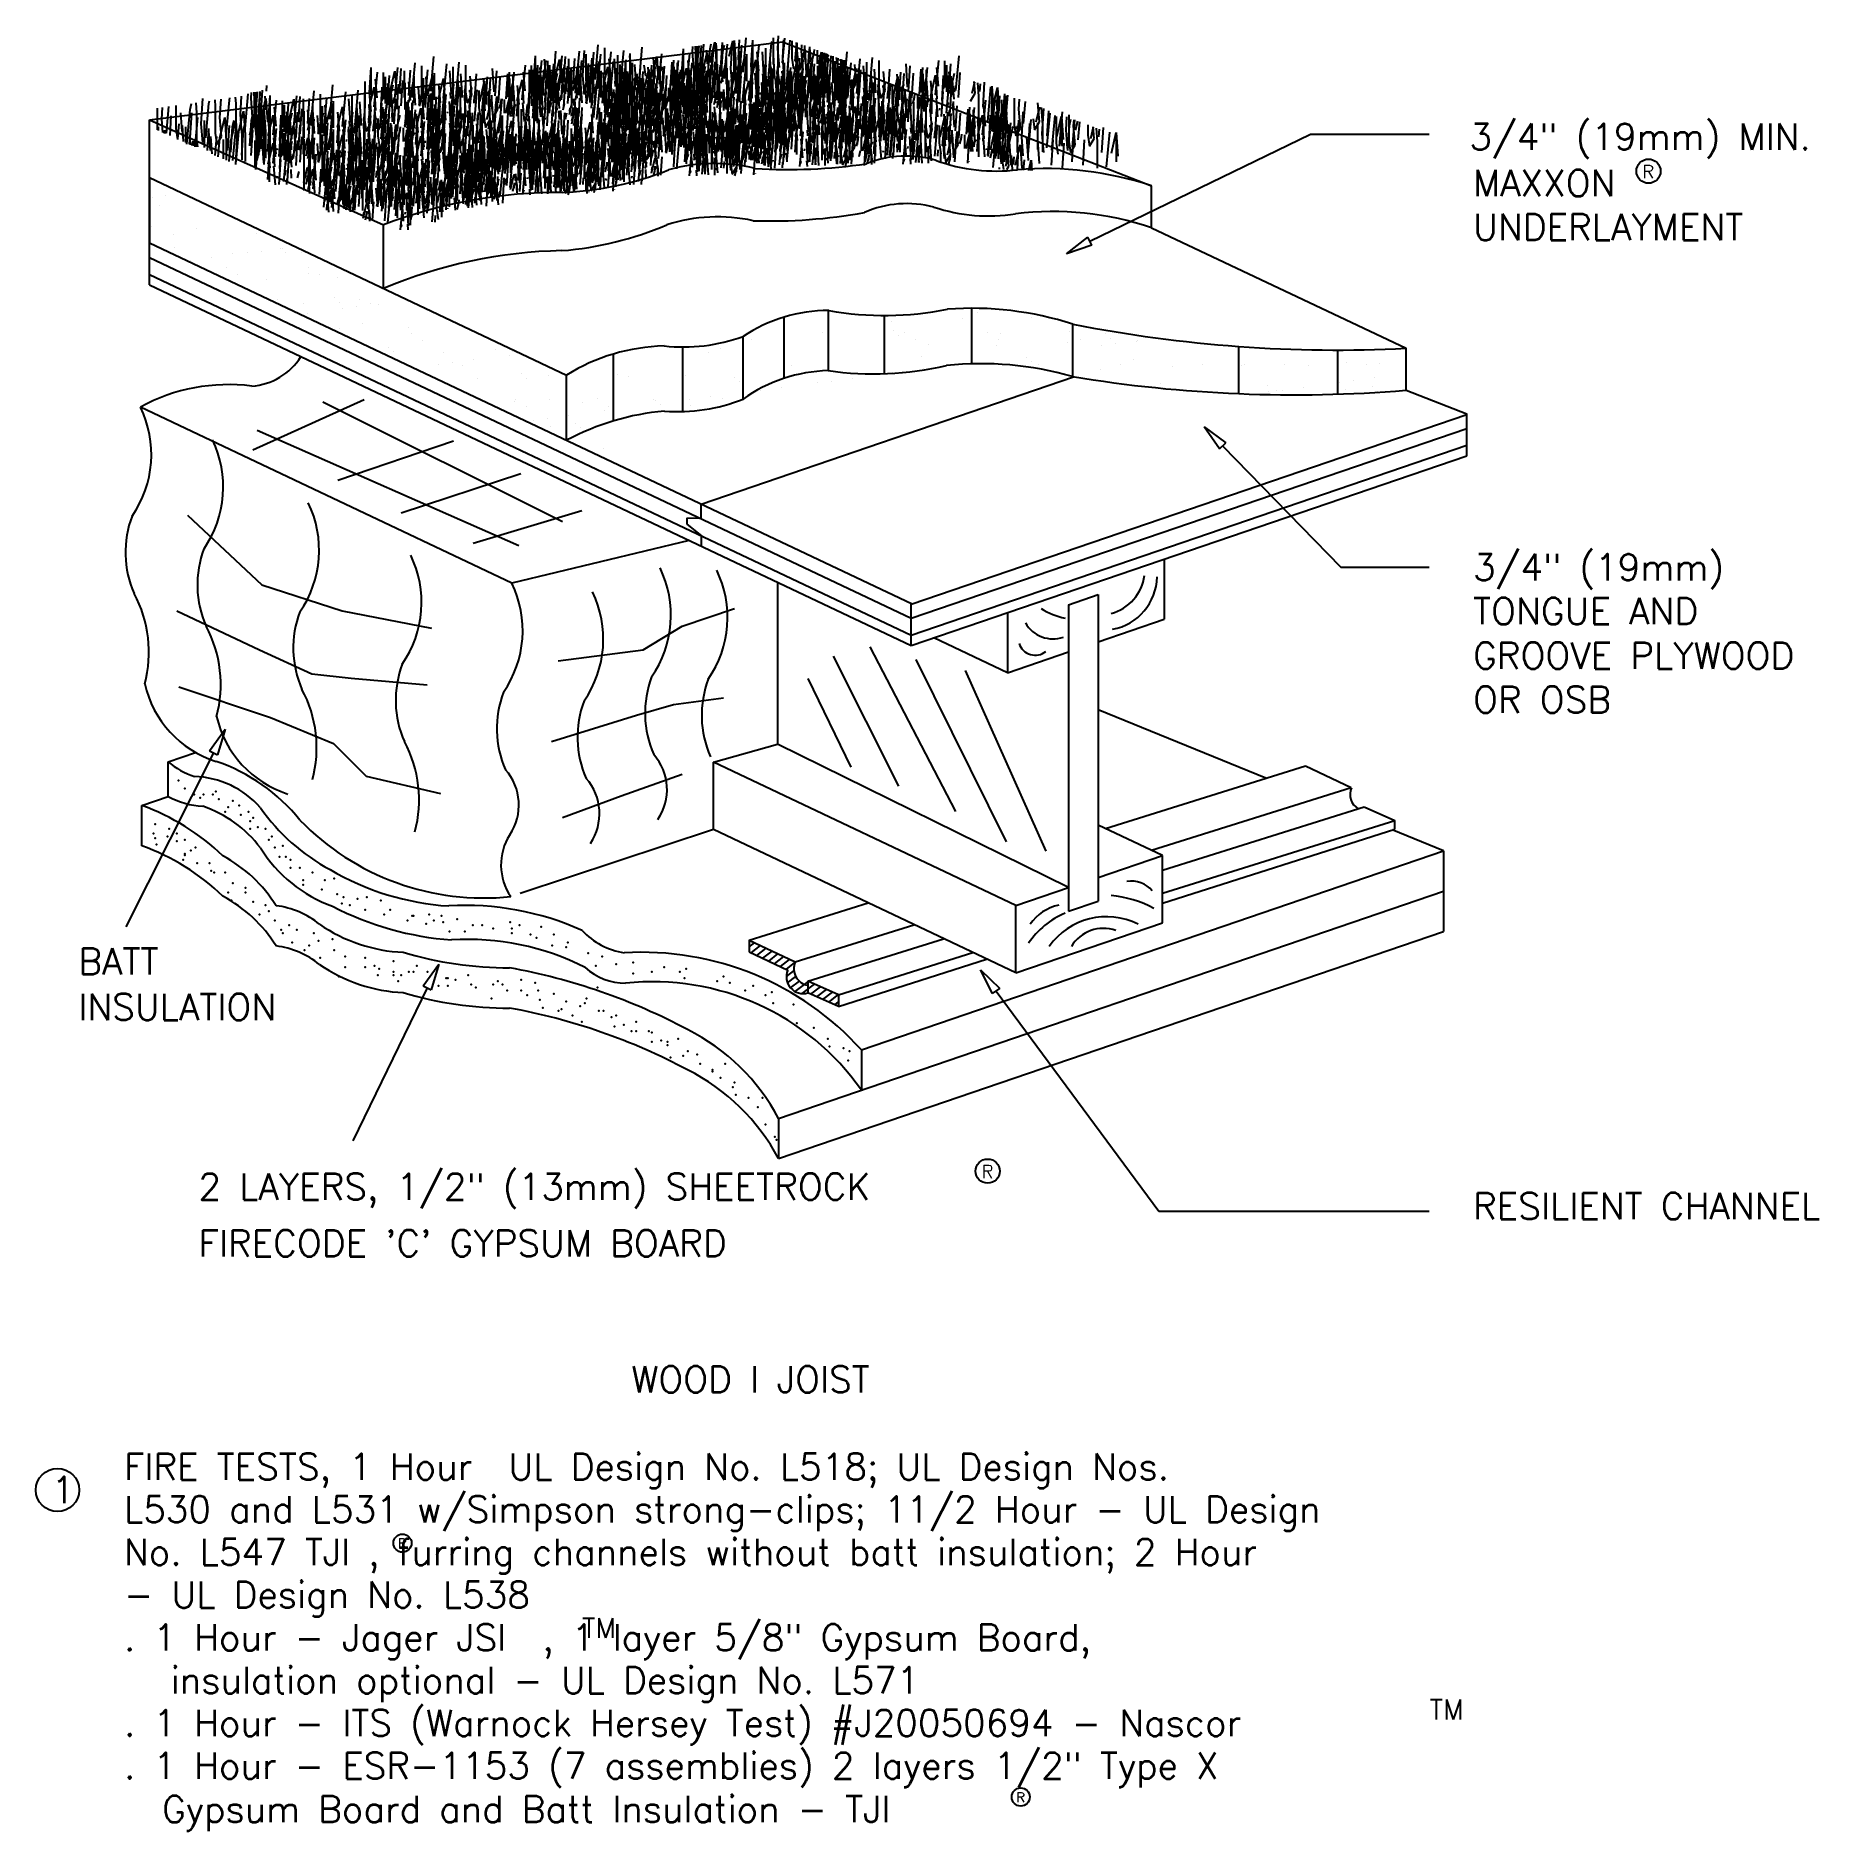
# Model space of a CAD drawing. Extents: x 0.33 to 8.78, y -0.83 to 7.68.
import ezdxf

# ---------------------------------------------------------------- set-up
doc = ezdxf.new("R2010")
doc.units = 0
doc.header["$LTSCALE"] = 2
doc.header["$MEASUREMENT"] = 0
for name, color, linetype in [('ADPDETAIL1', 1, 'CONTINUOUS'), ('ADPDETAIL2', 7, 'CONTINUOUS'), ('ADPDETAIL3', 5, 'CONTINUOUS'), ('ADPDIM', 3, 'CONTINUOUS'), ('ADPTEXT', 6, 'CONTINUOUS')]:
    doc.layers.add(name, color=color, linetype=linetype)
doc.styles.add('ADPROMANS', font='ROMANS.SHX')

msp = doc.modelspace()

# ---------------------------------------------------------------- texts
at = {"layer": 'ADPDETAIL2', "color": 6, "style": 'ADPROMANS'}
for s, height, p in [('FIRE TESTS, 1 Hour  UL Design No. L518; UL Design Nos.', 0.125, (0.7455, 0.8371)), ('L530 and L531 w/Simpson strong-clips; 11/2 Hour - UL Design', 0.125, (0.7455, 0.6347)), ('No. L547 TJI , furring channels without batt insulation; 2 Hour', 0.125, (0.7455, 0.4323)), ('- UL Design No. L538', 0.125, (0.7455, 0.23)), ('. 1 Hour - Jager JSI  , 1 layer 5/8" Gypsum Board,', 0.125, (0.7455, 0.0276)), ('TM', 0.09375, (2.9149, 0.0879)), ('insulation optional - UL Design No. L571', 0.125, (0.9668, -0.1748)), ('. 1 Hour - ITS (Warnock Hersey Test) #J20050694 - Nascor', 0.125, (0.7455, -0.3772)), ('TM', 0.09375, (6.9298, -0.2981)), ('. 1 Hour - ESR-1153 (7 assemblies) 2 layers 1/2" Type X', 0.125, (0.7455, -0.5796)), ('Gypsum Board and Batt Insulation - TJI', 0.125, (0.9262, -0.7856))]:
    msp.add_text(s, height=height, dxfattribs=at).set_placement(p)
at = {"layer": 'ADPDETAIL2', "color": 6, "insert": (0.4039, 0.8518), "char_height": 0.125, "width": 0.03125, "attachment_point": 1, "style": 'ADPROMANS'}
msp.add_mtext('1', dxfattribs=at)
at = {"layer": 'ADPTEXT', "style": 'ADPROMANS'}
for s, height, p in [('3/4" (19mm) MIN.', 0.125, (7.1182, 7.1366)), ('R', 0.0625, (7.9376, 7.0017)), ('MAXXON', 0.125, (7.136, 6.9163)), ('UNDERLAYMENT', 0.125, (7.136, 6.708)), ('3/4" (19mm)', 0.125, (7.136, 5.0972)), ('TONGUE AND', 0.125, (7.136, 4.8889)), ('GROOVE PLYWOOD', 0.125, (7.136, 4.6785)), ('OR OSB', 0.125, (7.136, 4.4701)), ('BATT', 0.125, (0.5294, 3.2301)), ('INSULATION', 0.125, (0.5294, 3.0144)), ('2 LAYERS, 1/2" (13mm) SHEETROCK', 0.125, (1.0986, 2.1633)), ('R', 0.0625, (4.8073, 2.2653)), ('RESILIENT CHANNEL', 0.125, (7.136, 2.0708)), ("FIRECODE 'C' GYPSUM BOARD", 0.125, (1.0986, 1.8949)), ('WOOD I JOIST', 0.125, (3.1482, 1.2504)), ('R', 0.0469, (2.0426, 0.5116)), ('R', 0.0469, (4.9715, -0.6909))]:
    msp.add_text(s, height=height, dxfattribs=at).set_placement(p)

# ---------------------------------------------------------------- linework, layer by layer
at = {"layer": 'ADPDETAIL1'}
for p, q in [((3.6321, 7.653), (3.6341, 7.6226)), ((3.6361, 7.6536), (3.642, 7.5649)), ((3.6564, 7.5706), (3.6619, 7.6573)), ((3.6788, 7.5036), (3.6937, 7.6673)), ((3.7169, 7.5367), (3.7244, 7.6558)), ((3.8203, 7.6673), (3.8203, 7.5408)), ((3.8417, 7.6533), (3.8435, 7.626)), ((3.8426, 7.6152), (3.8464, 7.6761)), ((3.8649, 7.5483), (3.8756, 7.6651)), ((3.8659, 7.5739), (3.8711, 7.6572)), ((3.8882, 7.507), (3.9017, 7.6553)), ((0.8664, 7.278), (3.8654, 7.6473)), ((2.199, 7.4147), (2.2138, 7.5784)), ((2.6876, 7.4632), (2.6951, 7.5823)), ((2.6941, 7.5789), (2.6941, 7.4524)), ((2.7842, 7.4852), (2.7916, 7.6042)), ((2.8065, 7.4182), (2.8214, 7.5819)), ((2.8298, 7.4588), (2.8373, 7.5778)), ((2.874, 7.4497), (2.8815, 7.5687)), ((2.8885, 7.4405), (2.9033, 7.6042)), ((2.9192, 7.4885), (2.9266, 7.6075)), ((2.9331, 7.5893), (2.9331, 7.4628)), ((2.949, 7.4067), (2.9638, 7.5703)), ((2.9634, 7.4795), (2.9709, 7.5985)), ((2.9778, 7.4703), (2.9927, 7.6339)), ((2.9889, 7.4258), (3.0038, 7.5895)), ((3.0225, 7.6191), (3.0225, 7.4926)), ((3.0383, 7.4364), (3.0532, 7.6001)), ((3.083, 7.5852), (3.083, 7.4588)), ((3.0979, 7.4439), (3.1128, 7.6075)), ((3.1491, 7.4926), (3.1416, 7.5819)), ((3.1426, 7.5927), (3.1426, 7.4662)), ((3.1872, 7.4736), (3.2007, 7.622)), ((3.2468, 7.4811), (3.2692, 7.5778)), ((3.2617, 7.4811), (3.2543, 7.5703)), ((3.2692, 7.5778), (3.2766, 7.4662)), ((3.284, 7.4885), (3.2933, 7.5905)), ((3.3886, 7.4966), (3.396, 7.6156)), ((3.3951, 7.6122), (3.3951, 7.4858)), ((3.4109, 7.4296), (3.4258, 7.5933)), ((3.4385, 7.599), (3.4402, 7.6253)), ((3.446, 7.5097), (3.4385, 7.599)), ((3.451, 7.6269), (3.4534, 7.5916)), ((3.4534, 7.5916), (3.4534, 7.4651)), ((3.459, 7.6281), (3.4628, 7.5706)), ((3.4608, 7.532), (3.4697, 7.6296)), ((3.4628, 7.5706), (3.4628, 7.4441)), ((3.4757, 7.5395), (3.4815, 7.6313)), ((3.4757, 7.4577), (3.4832, 7.5767)), ((3.4852, 7.5185), (3.4926, 7.6375)), ((3.4866, 7.5013), (3.5089, 7.598)), ((3.5041, 7.6087), (3.5084, 7.5442)), ((3.5075, 7.4515), (3.5224, 7.6152)), ((3.5089, 7.598), (3.5164, 7.4864)), ((3.5186, 7.4071), (3.5335, 7.5707)), ((3.5224, 7.6152), (3.5277, 7.638)), ((3.5229, 7.55), (3.5452, 7.6467)), ((3.5308, 7.4921), (3.5382, 7.6111)), ((3.5452, 7.6467), (3.5527, 7.5351)), ((3.5495, 7.6411), (3.5522, 7.6003)), ((3.5522, 7.6003), (3.5522, 7.4739)), ((3.5745, 7.5483), (3.5806, 7.6456)), ((3.575, 7.483), (3.5825, 7.6021)), ((3.5825, 7.6021), (3.5899, 7.6318)), ((3.5894, 7.4739), (3.6043, 7.6375)), ((3.5978, 7.5739), (3.5978, 7.4475)), ((3.6123, 7.5798), (3.6291, 7.6526)), ((3.6201, 7.5219), (3.6276, 7.6409)), ((3.6341, 7.6226), (3.6341, 7.4962)), ((3.6499, 7.44), (3.6648, 7.6037)), ((3.6639, 7.4813), (3.6564, 7.5706)), ((3.6639, 7.4813), (3.6862, 7.578)), ((3.6644, 7.5128), (3.6718, 7.6318)), ((3.6862, 7.578), (3.6937, 7.4664)), ((3.6946, 7.5888), (3.6946, 7.4624)), ((3.7235, 7.6524), (3.7235, 7.5259)), ((3.7393, 7.4698), (3.7542, 7.6334)), ((3.7532, 7.5111), (3.7458, 7.6003)), ((3.7681, 7.6003), (3.7756, 7.4887)), ((3.784, 7.6186), (3.784, 7.4921)), ((3.7989, 7.4772), (3.8137, 7.6409)), ((3.8137, 7.6409), (3.8158, 7.6498)), ((3.8203, 7.5854), (3.8277, 7.4739)), ((3.8501, 7.5259), (3.8426, 7.6152)), ((3.8435, 7.626), (3.8435, 7.4995)), ((3.8654, 7.6473), (5.6136, 6.9655)), ((3.8733, 7.4847), (3.8659, 7.5739)), ((3.8873, 7.4664), (3.8947, 7.5854)), ((3.9096, 7.6523), (3.9096, 7.5706)), ((3.9096, 7.5706), (3.9171, 7.5185)), ((3.9245, 7.5557), (3.9325, 7.6437)), ((3.9394, 7.5557), (3.932, 7.645)), ((3.9329, 7.6436), (3.9329, 7.5293)), ((3.9394, 7.4515), (3.9469, 7.5706)), ((3.9478, 7.5144), (3.9701, 7.6111)), ((3.9552, 7.6037), (3.9572, 7.6345)), ((3.9627, 7.5144), (3.9552, 7.6037)), ((3.9692, 7.63), (3.9692, 7.578)), ((3.9692, 7.578), (3.9766, 7.5259)), ((3.9701, 7.6111), (3.9776, 7.4995)), ((3.9841, 7.4813), (3.9915, 7.6003)), ((3.985, 7.5219), (3.9943, 7.6238)), ((3.999, 7.5631), (3.9942, 7.6206)), ((4.0074, 7.5665), (4.0148, 7.5963)), ((4.0139, 7.5854), (4.0163, 7.6123)), ((4.0297, 7.6089), (4.0297, 7.5442)), ((4.0362, 7.4664), (4.0437, 7.5854)), ((4.0371, 7.5442), (4.0501, 7.6004)), ((4.0442, 7.4748), (4.0517, 7.5938)), ((4.0595, 7.5293), (4.0537, 7.5989)), ((4.0586, 7.4292), (4.0734, 7.5929)), ((4.0603, 7.5958), (4.066, 7.5557)), ((4.0625, 7.5952), (4.0669, 7.5293)), ((4.066, 7.5557), (4.0846, 7.5866)), ((4.0679, 7.4072), (4.0828, 7.5708)), ((4.0744, 7.5516), (4.0778, 7.5888)), ((4.0893, 7.4772), (4.0959, 7.5824)), ((4.1031, 7.5797), (4.1032, 7.578)), ((4.1032, 7.578), (4.1032, 7.4515)), ((4.1191, 7.5739), (4.1265, 7.5219)), ((4.1256, 7.5259), (4.1283, 7.5702)), ((4.1572, 7.4369), (4.1721, 7.6006)), ((4.2773, 7.4105), (4.2922, 7.5742)), ((4.6869, 7.4182), (4.7018, 7.5819)), ((1.9088, 7.4077), (1.9162, 7.5267)), ((1.9153, 7.5233), (1.9153, 7.3968)), ((1.9311, 7.3407), (1.946, 7.5044)), ((1.9736, 7.5026), (1.9736, 7.3762)), ((1.9959, 7.3687), (2.0034, 7.4878)), ((2.0068, 7.4124), (2.0291, 7.5091)), ((2.0277, 7.3626), (2.0426, 7.5263)), ((2.0291, 7.5091), (2.0366, 7.3975)), ((2.051, 7.4032), (2.0584, 7.5222)), ((2.0724, 7.5114), (2.0724, 7.3849)), ((2.0952, 7.3941), (2.1026, 7.5131)), ((2.1096, 7.3849), (2.1245, 7.5486)), ((2.118, 7.485), (2.118, 7.3586)), ((2.1543, 7.5337), (2.1543, 7.4073)), ((2.1701, 7.3511), (2.185, 7.5148)), ((2.1841, 7.3924), (2.2064, 7.4891)), ((2.2064, 7.4891), (2.2138, 7.3775)), ((2.2148, 7.4999), (2.2148, 7.3734)), ((2.2595, 7.3809), (2.2744, 7.5445)), ((2.2883, 7.5114), (2.2958, 7.3998)), ((2.3041, 7.5296), (2.3041, 7.4032)), ((2.319, 7.3883), (2.3339, 7.552)), ((2.3404, 7.4965), (2.3479, 7.3849)), ((2.3637, 7.5371), (2.3637, 7.4106)), ((2.3935, 7.3957), (2.386, 7.485)), ((2.4075, 7.3775), (2.4149, 7.4965)), ((2.4903, 7.5222), (2.4977, 7.4106)), ((2.5043, 7.3924), (2.5117, 7.5114)), ((2.5564, 7.3775), (2.5638, 7.4965)), ((2.5644, 7.3859), (2.5719, 7.5049)), ((2.5787, 7.3403), (2.5936, 7.504)), ((2.5874, 7.4931), (2.5874, 7.3666)), ((2.6321, 7.374), (2.647, 7.5377)), ((2.646, 7.4153), (2.6386, 7.5046)), ((2.6653, 7.5153), (2.6653, 7.3888)), ((2.6745, 7.536), (2.6745, 7.4095)), ((2.684, 7.515), (2.684, 7.3885)), ((2.6867, 7.3929), (2.709, 7.4896)), ((2.6969, 7.4021), (2.7043, 7.5211)), ((2.7043, 7.3946), (2.6969, 7.4839)), ((2.6988, 7.4188), (2.7062, 7.5378)), ((2.7053, 7.5344), (2.7053, 7.408)), ((2.709, 7.4896), (2.7165, 7.378)), ((2.71, 7.3963), (2.7249, 7.5599)), ((2.7239, 7.4375), (2.7165, 7.5268)), ((2.7211, 7.3518), (2.736, 7.5155)), ((2.7287, 7.396), (2.7435, 7.5596)), ((2.745, 7.4764), (2.7375, 7.5657)), ((2.7406, 7.3702), (2.748, 7.4893)), ((2.7524, 7.5582), (2.7524, 7.4318)), ((2.7619, 7.5372), (2.7619, 7.4108)), ((2.7636, 7.5138), (2.7636, 7.3873)), ((2.7684, 7.4885), (2.7684, 7.3912)), ((2.773, 7.4928), (2.773, 7.3663)), ((2.7748, 7.4243), (2.7822, 7.5433)), ((2.7822, 7.4169), (2.7748, 7.5061)), ((2.7768, 7.4033), (2.7991, 7.5)), ((2.7916, 7.3959), (2.7842, 7.4852)), ((2.7856, 7.4679), (2.808, 7.5647)), ((2.7859, 7.3799), (2.7933, 7.4989)), ((2.7967, 7.4235), (2.8191, 7.5202)), ((2.808, 7.5647), (2.8154, 7.4531)), ((2.8177, 7.3737), (2.8326, 7.5374)), ((2.818, 7.3844), (2.8255, 7.5034)), ((2.8191, 7.5202), (2.8265, 7.4086)), ((2.8363, 7.4554), (2.8438, 7.4852)), ((2.8377, 7.401), (2.8452, 7.52)), ((2.8409, 7.4143), (2.8484, 7.5333)), ((2.8512, 7.567), (2.8512, 7.4405)), ((2.8548, 7.5091), (2.8548, 7.3827)), ((2.8623, 7.5225), (2.8623, 7.3961)), ((2.881, 7.4256), (2.8736, 7.5149)), ((2.8736, 7.4182), (2.8959, 7.5149)), ((2.8852, 7.4052), (2.8926, 7.5243)), ((2.8959, 7.5149), (2.9033, 7.4033)), ((2.8968, 7.5406), (2.8968, 7.4141)), ((2.8996, 7.3961), (2.9145, 7.5597)), ((2.908, 7.4961), (2.908, 7.3697)), ((2.9266, 7.3992), (2.9192, 7.4885)), ((2.9234, 7.4034), (2.9457, 7.5001)), ((2.9257, 7.4033), (2.948, 7.5)), ((2.9411, 7.5315), (2.9411, 7.4051)), ((2.9443, 7.5448), (2.9443, 7.4184)), ((2.9522, 7.4871), (2.9522, 7.3606)), ((2.9629, 7.448), (2.9555, 7.5372)), ((2.9601, 7.3622), (2.975, 7.5259)), ((2.9629, 7.448), (2.9853, 7.5447)), ((2.974, 7.4035), (2.9666, 7.4928)), ((2.974, 7.4035), (2.9964, 7.5002)), ((2.9749, 7.3249), (2.9898, 7.4886)), ((2.9853, 7.5447), (2.9927, 7.4331)), ((2.9936, 7.5555), (2.9936, 7.429)), ((2.9964, 7.5002), (3.0038, 7.3886)), ((3.0048, 7.511), (3.0048, 7.3845)), ((3.015, 7.4331), (3.0374, 7.5298)), ((3.0234, 7.4141), (3.016, 7.5034)), ((3.0262, 7.3886), (3.0485, 7.4853)), ((3.0374, 7.5298), (3.0448, 7.4182)), ((3.0523, 7.4777), (3.0448, 7.567)), ((3.0485, 7.4853), (3.056, 7.3737)), ((3.0494, 7.392), (3.0643, 7.5556)), ((3.0672, 7.567), (3.0746, 7.4554)), ((3.0717, 7.3398), (3.0866, 7.5035)), ((3.0783, 7.5225), (3.0857, 7.4109)), ((3.0941, 7.5408), (3.0941, 7.4143)), ((3.097, 7.4033), (3.1044, 7.5223)), ((3.1128, 7.4439), (3.1053, 7.5332)), ((3.109, 7.3994), (3.1239, 7.5631)), ((3.1164, 7.4886), (3.1164, 7.3621)), ((3.1239, 7.3994), (3.1165, 7.4887)), ((3.1193, 7.5521), (3.1267, 7.4405)), ((3.1304, 7.5076), (3.1379, 7.3961)), ((3.1387, 7.4365), (3.1425, 7.4974)), ((3.1537, 7.5482), (3.1537, 7.4217)), ((3.1611, 7.3696), (3.1717, 7.4864)), ((3.1724, 7.4513), (3.1649, 7.5406)), ((3.1835, 7.4069), (3.176, 7.4961)), ((3.1863, 7.4331), (3.1938, 7.5521)), ((3.1974, 7.3886), (3.2049, 7.5076)), ((3.2087, 7.5372), (3.2161, 7.4852)), ((3.2097, 7.4209), (3.2321, 7.5176)), ((3.2273, 7.5282), (3.2316, 7.4638)), ((3.2319, 7.496), (3.2394, 7.4439)), ((3.2321, 7.5176), (3.2395, 7.406)), ((3.2384, 7.4182), (3.2459, 7.5372)), ((3.2384, 7.4838), (3.2427, 7.4193)), ((3.2496, 7.3737), (3.257, 7.4928)), ((3.2539, 7.4117), (3.2614, 7.5307)), ((3.265, 7.3672), (3.2725, 7.4862)), ((3.2682, 7.5447), (3.2757, 7.4926)), ((3.2757, 7.4926), (3.298, 7.5298)), ((3.2803, 7.5333), (3.2877, 7.4217)), ((3.2831, 7.448), (3.2906, 7.567)), ((3.2942, 7.4035), (3.3017, 7.5225)), ((3.2989, 7.4141), (3.3064, 7.5332)), ((3.3101, 7.3697), (3.3175, 7.4887)), ((3.3352, 7.4331), (3.3427, 7.5521)), ((3.3433, 7.4414), (3.3507, 7.5605)), ((3.3442, 7.4117), (3.3665, 7.5084)), ((3.3464, 7.3886), (3.3538, 7.5076)), ((3.3501, 7.5298), (3.3501, 7.4033)), ((3.3544, 7.397), (3.3619, 7.516)), ((3.3552, 7.3965), (3.3627, 7.5156)), ((3.3576, 7.3959), (3.3725, 7.5595)), ((3.3613, 7.4853), (3.3613, 7.3589)), ((3.3617, 7.5122), (3.3617, 7.3857)), ((3.3663, 7.5486), (3.3663, 7.4222)), ((3.3665, 7.5084), (3.374, 7.3968)), ((3.3687, 7.3514), (3.3836, 7.5151)), ((3.3774, 7.5042), (3.3774, 7.3777)), ((3.3776, 7.3296), (3.3925, 7.4932)), ((3.3877, 7.4263), (3.41, 7.523)), ((3.396, 7.4073), (3.3886, 7.4966)), ((3.41, 7.523), (3.4175, 7.4114)), ((3.4249, 7.4709), (3.4175, 7.5602)), ((3.42, 7.4915), (3.42, 7.3651)), ((3.4221, 7.3852), (3.437, 7.5488)), ((3.436, 7.4264), (3.4286, 7.5157)), ((3.4415, 7.4036), (3.449, 7.5226)), ((3.4479, 7.459), (3.4554, 7.4887)), ((3.4532, 7.4013), (3.4755, 7.498)), ((3.4619, 7.3427), (3.4768, 7.5064)), ((3.4645, 7.5471), (3.4645, 7.4206)), ((3.4693, 7.5218), (3.4693, 7.4246)), ((3.474, 7.5261), (3.474, 7.3996)), ((3.4741, 7.3515), (3.489, 7.5152)), ((3.4755, 7.498), (3.483, 7.3864)), ((3.4832, 7.4502), (3.4757, 7.5395)), ((3.4777, 7.4367), (3.5001, 7.5334)), ((3.4926, 7.4292), (3.4852, 7.5185)), ((3.4869, 7.4132), (3.4943, 7.5322)), ((3.4943, 7.4058), (3.4869, 7.495)), ((3.4889, 7.3922), (3.5112, 7.4889)), ((3.4991, 7.4097), (3.4917, 7.499)), ((3.4974, 7.3921), (3.5048, 7.5111)), ((3.5188, 7.5003), (3.5188, 7.3738)), ((3.519, 7.4177), (3.5265, 7.5368)), ((3.5301, 7.3733), (3.5376, 7.4923)), ((3.5373, 7.4887), (3.5447, 7.5185)), ((3.5387, 7.4343), (3.5462, 7.5534)), ((3.5416, 7.383), (3.5491, 7.502)), ((3.5558, 7.5425), (3.5558, 7.416)), ((3.556, 7.3738), (3.5709, 7.5375)), ((3.5745, 7.4515), (3.5969, 7.5483)), ((3.582, 7.459), (3.5745, 7.5483)), ((3.5894, 7.4739), (3.5969, 7.5036)), ((3.5969, 7.5483), (3.6043, 7.4367)), ((3.6007, 7.5226), (3.6007, 7.3961)), ((3.6165, 7.34), (3.6314, 7.5037)), ((3.6276, 7.4326), (3.6201, 7.5219)), ((3.6243, 7.4367), (3.6467, 7.5334)), ((3.6267, 7.4367), (3.649, 7.5334)), ((3.642, 7.5649), (3.642, 7.4384)), ((3.6454, 7.4036), (3.6603, 7.5672)), ((3.6535, 7.4252), (3.659, 7.512)), ((3.6612, 7.4888), (3.6612, 7.3623)), ((3.6615, 7.3675), (3.6689, 7.4865)), ((3.6759, 7.3583), (3.6908, 7.5219)), ((3.7059, 7.3698), (3.7208, 7.5334)), ((3.714, 7.3914), (3.7215, 7.5104)), ((3.716, 7.4664), (3.7384, 7.5631)), ((3.7244, 7.4475), (3.7169, 7.5367)), ((3.7206, 7.507), (3.7206, 7.3806)), ((3.7348, 7.5003), (3.7422, 7.3887)), ((3.7364, 7.3244), (3.7513, 7.4881)), ((3.7384, 7.5631), (3.7458, 7.4515)), ((3.7431, 7.484), (3.7451, 7.4929)), ((3.7506, 7.5185), (3.7506, 7.3921)), ((3.7655, 7.3772), (3.7804, 7.5408)), ((3.771, 7.4963), (3.7728, 7.4691)), ((3.7727, 7.3731), (3.7876, 7.5368)), ((3.784, 7.4921), (3.7914, 7.44)), ((3.7869, 7.4854), (3.7943, 7.3738)), ((3.796, 7.3319), (3.8108, 7.4955)), ((3.7979, 7.4367), (3.8054, 7.5557)), ((3.8137, 7.4772), (3.8063, 7.5665)), ((3.8102, 7.526), (3.8102, 7.3995)), ((3.8108, 7.4955), (3.8129, 7.5045)), ((3.8174, 7.5219), (3.8174, 7.3955)), ((3.8388, 7.5079), (3.8406, 7.4807)), ((3.8397, 7.4699), (3.8435, 7.5307)), ((3.8435, 7.4995), (3.851, 7.4475)), ((3.851, 7.4475), (3.8733, 7.4847)), ((3.8539, 7.3664), (3.8614, 7.4854)), ((3.8616, 7.5083), (3.8622, 7.4988)), ((3.862, 7.4029), (3.8727, 7.5198)), ((3.863, 7.4286), (3.8682, 7.5118)), ((3.867, 7.4299), (3.8745, 7.5489)), ((3.8736, 7.5455), (3.8736, 7.4191)), ((3.8853, 7.3616), (3.8988, 7.51)), ((3.8894, 7.3629), (3.9043, 7.5266)), ((3.9033, 7.4042), (3.8959, 7.4935)), ((3.9067, 7.507), (3.9067, 7.4252)), ((3.9107, 7.4542), (3.933, 7.5509)), ((3.9216, 7.4103), (3.9296, 7.4984)), ((3.9282, 7.5616), (3.9326, 7.4971)), ((3.9365, 7.4103), (3.9291, 7.4996)), ((3.93, 7.4983), (3.93, 7.384)), ((3.9318, 7.5249), (3.9318, 7.3984)), ((3.9329, 7.5293), (3.9403, 7.4772)), ((3.933, 7.5509), (3.9405, 7.4393)), ((3.9367, 7.5111), (3.9442, 7.3995)), ((3.9403, 7.4772), (3.9627, 7.5144)), ((3.9413, 7.5039), (3.9413, 7.3774)), ((3.9507, 7.3813), (3.9582, 7.5003)), ((3.9523, 7.4583), (3.9543, 7.4891)), ((3.9542, 7.391), (3.9616, 7.51)), ((3.9549, 7.445), (3.9623, 7.5641)), ((3.965, 7.4346), (3.9874, 7.5313)), ((3.9663, 7.4846), (3.9663, 7.4327)), ((3.9766, 7.5259), (3.999, 7.5631)), ((3.986, 7.3849), (4.0008, 7.5485)), ((3.9874, 7.5313), (3.9948, 7.4197)), ((3.9999, 7.4475), (4.0074, 7.5665)), ((4.0028, 7.3664), (4.0103, 7.4854)), ((4.0092, 7.4254), (4.0167, 7.5444)), ((4.0109, 7.3747), (4.0183, 7.4938)), ((4.0172, 7.3676), (4.0246, 7.4867)), ((4.0252, 7.3292), (4.0401, 7.4928)), ((4.0306, 7.5336), (4.0306, 7.4072)), ((4.0452, 7.445), (4.0675, 7.5417)), ((4.0511, 7.5631), (4.0511, 7.4367)), ((4.0535, 7.4164), (4.0609, 7.5354)), ((4.0675, 7.5417), (4.0749, 7.4301)), ((4.0762, 7.5072), (4.0762, 7.3808)), ((4.0785, 7.3629), (4.0934, 7.5266)), ((4.0925, 7.4042), (4.085, 7.4935)), ((4.1047, 7.4971), (4.1122, 7.5268)), ((4.1125, 7.556), (4.1125, 7.4295)), ((4.1205, 7.4982), (4.1205, 7.3717)), ((4.121, 7.5249), (4.121, 7.3984)), ((4.1256, 7.4143), (4.1331, 7.5334)), ((4.133, 7.4367), (4.1256, 7.5259)), ((4.1284, 7.3733), (4.1433, 7.537)), ((4.1304, 7.5039), (4.1304, 7.3774)), ((4.1339, 7.5591), (4.1352, 7.5646)), ((4.134, 7.4772), (4.1536, 7.5623)), ((4.1345, 7.4748), (4.1535, 7.557)), ((4.1423, 7.4146), (4.1349, 7.5039)), ((4.1411, 7.4897), (4.1457, 7.5637)), ((4.1411, 7.4078), (4.1485, 7.5268)), ((4.1489, 7.4772), (4.1414, 7.5665)), ((4.1423, 7.4146), (4.1647, 7.5113)), ((4.1433, 7.391), (4.1508, 7.51)), ((4.1479, 7.459), (4.1571, 7.5594)), ((4.1554, 7.5617), (4.1554, 7.5408)), ((4.1554, 7.5408), (4.1629, 7.4887)), ((4.1572, 7.5611), (4.1638, 7.4623)), ((4.1632, 7.5529), (4.1637, 7.5442)), ((4.1647, 7.5113), (4.1721, 7.3997)), ((4.173, 7.5221), (4.173, 7.3957)), ((4.1751, 7.3849), (4.19, 7.5485)), ((4.1945, 7.3997), (4.2168, 7.4964)), ((4.1997, 7.4518), (4.2161, 7.5232)), ((4.2145, 7.4518), (4.2071, 7.541)), ((4.2168, 7.4964), (4.2242, 7.3849)), ((4.2177, 7.4031), (4.2326, 7.5668)), ((4.2239, 7.5203), (4.2294, 7.4369)), ((4.228, 7.3956), (4.2354, 7.5146)), ((4.2466, 7.5336), (4.254, 7.422)), ((4.2503, 7.3287), (4.2652, 7.4923)), ((4.2518, 7.3848), (4.2592, 7.5038)), ((4.2624, 7.5519), (4.2624, 7.4254)), ((4.2764, 7.37), (4.2838, 7.489)), ((4.2922, 7.4105), (4.2847, 7.4998)), ((4.2987, 7.5188), (4.3062, 7.4072)), ((4.322, 7.5593), (4.322, 7.4329)), ((4.3518, 7.418), (4.3443, 7.5072)), ((4.3657, 7.3997), (4.3732, 7.5188)), ((4.3891, 7.3875), (4.4115, 7.4842)), ((4.4067, 7.4949), (4.411, 7.4304)), ((4.4115, 7.4842), (4.4189, 7.3726)), ((4.4179, 7.3849), (4.4253, 7.5039)), ((4.4333, 7.3783), (4.4408, 7.4974)), ((4.4486, 7.5444), (4.456, 7.4329)), ((4.4625, 7.4146), (4.47, 7.5336)), ((4.4784, 7.3808), (4.4858, 7.4998)), ((4.5147, 7.3997), (4.5221, 7.5188)), ((4.5227, 7.4081), (4.5301, 7.5271)), ((4.5295, 7.4964), (4.5295, 7.37)), ((4.537, 7.3625), (4.5519, 7.5262)), ((4.5457, 7.5153), (4.5457, 7.3888)), ((4.5671, 7.3929), (4.5894, 7.4896)), ((4.5894, 7.4896), (4.5969, 7.378)), ((4.5903, 7.3963), (4.6052, 7.5599)), ((4.6043, 7.4375), (4.5969, 7.5268)), ((4.621, 7.3702), (4.6284, 7.4893)), ((4.6328, 7.5582), (4.6328, 7.4318)), ((4.6422, 7.5372), (4.6422, 7.4108)), ((4.6488, 7.4885), (4.6488, 7.3912)), ((4.6551, 7.4243), (4.6626, 7.5433)), ((4.6626, 7.4169), (4.6551, 7.5061)), ((4.6571, 7.4033), (4.6795, 7.5)), ((4.672, 7.3959), (4.6646, 7.4852)), ((4.6984, 7.3844), (4.7059, 7.5034)), ((1.3196, 7.2375), (1.3345, 7.4012)), ((1.3477, 7.381), (1.3493, 7.4074)), ((1.3602, 7.4089), (1.3626, 7.3736)), ((1.3634, 7.3995), (1.3643, 7.3863)), ((1.3682, 7.4101), (1.372, 7.3526)), ((1.37, 7.3141), (1.3789, 7.4116)), ((1.3849, 7.3215), (1.3907, 7.4133)), ((1.3866, 7.3342), (1.391, 7.4035)), ((1.3943, 7.3005), (1.4018, 7.4195)), ((1.4214, 7.4145), (1.423, 7.4408)), ((1.6312, 7.2516), (1.6461, 7.4152)), ((1.6758, 7.4003), (1.6758, 7.2739)), ((1.7205, 7.2813), (1.7354, 7.445)), ((1.781, 7.2475), (1.7959, 7.4111)), ((1.8406, 7.2549), (1.8555, 7.4186)), ((1.8853, 7.4037), (1.8853, 7.2772)), ((1.8864, 7.4597), (1.8864, 7.3333)), ((1.9078, 7.3373), (1.9302, 7.434)), ((1.9162, 7.3184), (1.9088, 7.4077)), ((1.9302, 7.434), (1.9376, 7.3225)), ((1.9451, 7.382), (1.9376, 7.4712)), ((1.9617, 7.3147), (1.9692, 7.4337)), ((1.9681, 7.3701), (1.9756, 7.3998)), ((1.9821, 7.2538), (1.997, 7.4175)), ((1.983, 7.4816), (1.983, 7.3552)), ((1.9895, 7.4329), (1.9895, 7.3357)), ((2.0034, 7.3613), (1.9959, 7.4506)), ((1.9979, 7.3477), (2.0202, 7.4445)), ((2.0128, 7.3403), (2.0053, 7.4296)), ((2.0193, 7.3208), (2.0119, 7.41)), ((2.0392, 7.3288), (2.0466, 7.4479)), ((2.0575, 7.3998), (2.0649, 7.4296)), ((2.0589, 7.3454), (2.0663, 7.4644)), ((2.0759, 7.4535), (2.0759, 7.3271)), ((2.0947, 7.3626), (2.117, 7.4593)), ((2.1022, 7.3701), (2.0947, 7.4593)), ((2.1096, 7.3849), (2.117, 7.4147)), ((2.117, 7.4593), (2.1245, 7.3477)), ((2.1478, 7.3437), (2.1403, 7.4329)), ((2.1445, 7.3478), (2.1668, 7.4445)), ((2.1468, 7.3477), (2.1692, 7.4445)), ((2.1536, 7.2407), (2.1685, 7.4043)), ((2.1622, 7.476), (2.1622, 7.3495)), ((2.1737, 7.3363), (2.1791, 7.4231)), ((2.1841, 7.3924), (2.1766, 7.4816)), ((2.1961, 7.2693), (2.2109, 7.433)), ((2.1961, 7.4026), (2.1961, 7.2761)), ((2.2342, 7.3025), (2.2417, 7.4215)), ((2.2362, 7.3775), (2.2585, 7.4742)), ((2.2446, 7.3586), (2.2371, 7.4478)), ((2.2407, 7.4181), (2.2407, 7.2917)), ((2.2502, 7.2626), (2.2651, 7.4262)), ((2.2566, 7.2355), (2.2714, 7.3992)), ((2.2585, 7.4742), (2.266, 7.3626)), ((2.2632, 7.395), (2.2653, 7.404)), ((2.2912, 7.4074), (2.293, 7.3802)), ((2.2929, 7.2842), (2.3078, 7.4479)), ((2.3041, 7.4032), (2.3116, 7.3511)), ((2.3161, 7.243), (2.331, 7.4066)), ((2.3181, 7.3477), (2.3255, 7.4668)), ((2.3339, 7.3883), (2.3265, 7.4776)), ((2.331, 7.4066), (2.3331, 7.4156)), ((2.3375, 7.433), (2.3375, 7.3065)), ((2.359, 7.419), (2.3608, 7.3917)), ((2.3599, 7.3809), (2.3637, 7.4418)), ((2.3637, 7.4106), (2.3712, 7.3586)), ((2.3817, 7.4194), (2.3824, 7.4099)), ((2.3822, 7.314), (2.3929, 7.4309)), ((2.3831, 7.3397), (2.3884, 7.4229)), ((2.4055, 7.2727), (2.419, 7.421)), ((2.4269, 7.4181), (2.4269, 7.3363)), ((2.4309, 7.3653), (2.4532, 7.462)), ((2.4418, 7.3214), (2.4498, 7.4095)), ((2.4484, 7.4727), (2.4527, 7.4082)), ((2.4567, 7.3214), (2.4492, 7.4107)), ((2.4502, 7.4093), (2.4502, 7.295)), ((2.4531, 7.4404), (2.4605, 7.3883)), ((2.4532, 7.462), (2.4607, 7.3504)), ((2.4596, 7.3626), (2.467, 7.4816)), ((2.4605, 7.3883), (2.4829, 7.4255)), ((2.4725, 7.3694), (2.4744, 7.4002)), ((2.4751, 7.3561), (2.4825, 7.4751)), ((2.5201, 7.3586), (2.5275, 7.4776)), ((2.5653, 7.3561), (2.5877, 7.4528)), ((2.5713, 7.4742), (2.5713, 7.3477)), ((2.5877, 7.4528), (2.5951, 7.3412)), ((2.6068, 7.2957), (2.6143, 7.4147)), ((2.6088, 7.3707), (2.6312, 7.4674)), ((2.6172, 7.3517), (2.6097, 7.441)), ((2.6134, 7.4113), (2.6134, 7.2848)), ((2.6312, 7.4674), (2.6386, 7.3558)), ((2.6627, 7.348), (2.6701, 7.467)), ((2.6691, 7.4034), (2.6765, 7.4332)), ((2.6764, 7.4708), (2.6764, 7.3444)), ((2.683, 7.2872), (2.6979, 7.4508)), ((2.6847, 7.3179), (2.6922, 7.4369)), ((2.6951, 7.374), (2.6876, 7.4632)), ((2.6905, 7.4663), (2.6905, 7.369)), ((2.6912, 7.4335), (2.6912, 7.3071)), ((2.6978, 7.3485), (2.7202, 7.4452)), ((2.7062, 7.3295), (2.6988, 7.4188)), ((2.6989, 7.3811), (2.7212, 7.4778)), ((2.7004, 7.2902), (2.7079, 7.4093)), ((2.7138, 7.3737), (2.7063, 7.4629)), ((2.7203, 7.3541), (2.7128, 7.4434)), ((2.7137, 7.4105), (2.7158, 7.4194)), ((2.7202, 7.4452), (2.7276, 7.3336)), ((2.7212, 7.3885), (2.7287, 7.4183)), ((2.7351, 7.3931), (2.7276, 7.4824)), ((2.7386, 7.2945), (2.746, 7.4135)), ((2.7402, 7.3622), (2.7476, 7.4812)), ((2.747, 7.4256), (2.7544, 7.4554)), ((2.7517, 7.3258), (2.7591, 7.4448)), ((2.7581, 7.3812), (2.7655, 7.4109)), ((2.7609, 7.3094), (2.7758, 7.4731)), ((2.7721, 7.2649), (2.7869, 7.4286)), ((2.7783, 7.3125), (2.7857, 7.4315)), ((2.7795, 7.444), (2.7795, 7.3468)), ((2.7933, 7.3724), (2.7859, 7.4617)), ((2.7879, 7.3589), (2.8102, 7.4556)), ((2.7982, 7.3764), (2.7907, 7.4656)), ((2.8028, 7.3514), (2.7953, 7.4407)), ((2.7991, 7.4108), (2.8065, 7.4405)), ((2.8093, 7.3319), (2.8018, 7.4212)), ((2.8292, 7.3399), (2.8366, 7.459)), ((2.8475, 7.4109), (2.8549, 7.4407)), ((2.8489, 7.3565), (2.8563, 7.4756)), ((2.8659, 7.4647), (2.8659, 7.3382)), ((2.8847, 7.3737), (2.907, 7.4704)), ((2.8921, 7.3812), (2.8847, 7.4704)), ((2.8885, 7.4405), (2.8959, 7.4703)), ((2.8996, 7.3961), (2.907, 7.4258)), ((2.907, 7.4704), (2.9145, 7.3589)), ((2.9377, 7.3548), (2.9303, 7.4441)), ((2.9345, 7.3589), (2.9568, 7.4556)), ((2.9368, 7.3589), (2.9592, 7.4556)), ((2.9526, 7.3919), (2.958, 7.4786)), ((2.9605, 7.3341), (2.968, 7.4531)), ((2.9637, 7.3474), (2.9691, 7.4342)), ((2.9716, 7.2896), (2.9791, 7.4087)), ((2.986, 7.2805), (3.0009, 7.4441)), ((3.0131, 7.358), (3.0205, 7.4771)), ((3.0196, 7.4737), (3.0196, 7.3472)), ((3.0242, 7.3136), (3.0316, 7.4326)), ((3.0345, 7.3697), (3.0271, 7.4589)), ((3.0307, 7.4292), (3.0307, 7.3028)), ((3.0354, 7.2911), (3.0503, 7.4548)), ((3.0494, 7.3324), (3.0419, 7.4216)), ((3.0421, 7.4506), (3.0442, 7.4596)), ((3.0465, 7.2466), (3.0614, 7.4103)), ((3.0532, 7.4062), (3.0553, 7.4151)), ((3.0643, 7.4216), (3.0717, 7.31)), ((3.0701, 7.463), (3.0719, 7.4357)), ((3.0801, 7.4399), (3.0801, 7.3134)), ((3.0812, 7.4185), (3.083, 7.3913)), ((3.0828, 7.2953), (3.0977, 7.459)), ((3.083, 7.4588), (3.0904, 7.4067)), ((3.0858, 7.3395), (3.0896, 7.4004)), ((3.0941, 7.4143), (3.1016, 7.3622)), ((3.095, 7.2985), (3.1099, 7.4622)), ((3.1061, 7.2541), (3.121, 7.4177)), ((3.1081, 7.3589), (3.1155, 7.4779)), ((3.1099, 7.4622), (3.1119, 7.4712)), ((3.1164, 7.4068), (3.1238, 7.2952)), ((3.121, 7.4177), (3.1231, 7.4267)), ((3.1275, 7.4441), (3.1275, 7.3177)), ((3.1378, 7.4746), (3.1397, 7.4473)), ((3.1462, 7.3472), (3.1387, 7.4365)), ((3.1397, 7.4473), (3.1397, 7.3209)), ((3.1426, 7.4662), (3.15, 7.4141)), ((3.149, 7.4301), (3.1508, 7.4029)), ((3.1499, 7.392), (3.1537, 7.4529)), ((3.15, 7.4141), (3.1724, 7.4513)), ((3.1508, 7.4029), (3.1508, 7.2764)), ((3.1537, 7.4217), (3.1611, 7.3697)), ((3.1606, 7.475), (3.1612, 7.4655)), ((3.1611, 7.3697), (3.1835, 7.4069)), ((3.162, 7.3952), (3.1672, 7.4785)), ((3.1717, 7.4305), (3.1724, 7.421)), ((3.1722, 7.3251), (3.1828, 7.442)), ((3.1731, 7.3508), (3.1783, 7.434)), ((3.1836, 7.4134), (3.1858, 7.449)), ((3.1843, 7.3283), (3.1978, 7.4766)), ((3.1947, 7.369), (3.1969, 7.4045)), ((3.1955, 7.2838), (3.209, 7.4322)), ((3.2058, 7.4737), (3.2058, 7.3919)), ((3.2169, 7.4292), (3.2169, 7.3474)), ((3.2206, 7.377), (3.2287, 7.465)), ((3.2209, 7.3764), (3.2432, 7.4731)), ((3.2355, 7.377), (3.2281, 7.4663)), ((3.229, 7.4649), (3.229, 7.3506)), ((3.2318, 7.3325), (3.2398, 7.4206)), ((3.2467, 7.3325), (3.2392, 7.4218)), ((3.2394, 7.4439), (3.2617, 7.4811)), ((3.2401, 7.4205), (3.2401, 7.3061)), ((3.243, 7.4515), (3.2505, 7.3994)), ((3.2432, 7.4731), (3.2506, 7.3615)), ((3.2439, 7.3357), (3.2663, 7.4324)), ((3.2505, 7.3994), (3.2728, 7.4366)), ((3.2514, 7.425), (3.2533, 7.4558)), ((3.2588, 7.3357), (3.2514, 7.425)), ((3.2625, 7.3805), (3.2644, 7.4113)), ((3.2653, 7.4513), (3.2653, 7.3993)), ((3.2653, 7.3993), (3.2728, 7.3472)), ((3.2663, 7.4324), (3.2737, 7.3209)), ((3.2668, 7.2404), (3.2816, 7.4041)), ((3.2765, 7.4068), (3.2765, 7.3549)), ((3.2802, 7.3026), (3.2877, 7.4216)), ((3.2811, 7.3432), (3.2904, 7.4451)), ((3.2951, 7.3844), (3.2903, 7.4419)), ((3.2923, 7.2987), (3.3016, 7.4006)), ((3.3035, 7.3878), (3.3109, 7.4176)), ((3.31, 7.4068), (3.3124, 7.4336)), ((3.3258, 7.4302), (3.3258, 7.3655)), ((3.3329, 7.4486), (3.3329, 7.3221)), ((3.3333, 7.3655), (3.3463, 7.4217)), ((3.3404, 7.2961), (3.3478, 7.4151)), ((3.3556, 7.3506), (3.3498, 7.4202)), ((3.3543, 7.3262), (3.3766, 7.4229)), ((3.3553, 7.3672), (3.3777, 7.4639)), ((3.3561, 7.2702), (3.371, 7.4339)), ((3.3564, 7.4171), (3.3621, 7.377)), ((3.3587, 7.4165), (3.3631, 7.3506)), ((3.3621, 7.377), (3.3807, 7.4079)), ((3.3705, 7.3729), (3.3739, 7.4101)), ((3.3766, 7.4229), (3.3841, 7.3113)), ((3.3777, 7.4639), (3.3851, 7.3523)), ((3.3915, 7.3709), (3.3841, 7.4601)), ((3.3857, 7.3512), (3.3931, 7.4703)), ((3.3922, 7.4669), (3.3922, 7.3404)), ((3.3968, 7.3068), (3.4043, 7.4258)), ((3.3988, 7.3818), (3.4211, 7.4785)), ((3.4072, 7.3628), (3.3997, 7.4521)), ((3.4033, 7.4224), (3.4033, 7.296)), ((3.4082, 7.3035), (3.4156, 7.4226)), ((3.422, 7.3255), (3.4146, 7.4148)), ((3.4147, 7.4438), (3.4168, 7.4528)), ((3.4166, 7.2364), (3.4315, 7.4)), ((3.4211, 7.4785), (3.4286, 7.3669)), ((3.4258, 7.3993), (3.4279, 7.4083)), ((3.4285, 7.2427), (3.4434, 7.4064)), ((3.4295, 7.4705), (3.4295, 7.3441)), ((3.436, 7.4218), (3.436, 7.3245)), ((3.4396, 7.3279), (3.447, 7.4469)), ((3.4424, 7.3576), (3.4498, 7.4766)), ((3.4498, 7.3502), (3.4424, 7.4395)), ((3.4443, 7.3366), (3.4667, 7.4333)), ((3.4507, 7.2834), (3.4581, 7.4024)), ((3.4592, 7.3292), (3.4518, 7.4185)), ((3.4527, 7.3591), (3.4601, 7.4781)), ((3.4658, 7.3097), (3.4583, 7.3989)), ((3.4591, 7.4145), (3.4665, 7.4443)), ((3.473, 7.2983), (3.4879, 7.4619)), ((3.4762, 7.2438), (3.4911, 7.4075)), ((3.4793, 7.3458), (3.4867, 7.4648)), ((3.4805, 7.4774), (3.4805, 7.3801)), ((3.4856, 7.3177), (3.4931, 7.4367)), ((3.4904, 7.3014), (3.4978, 7.4204)), ((3.4936, 7.3988), (3.4963, 7.358)), ((3.5037, 7.3848), (3.4963, 7.474)), ((3.5001, 7.4441), (3.5075, 7.4739)), ((3.5103, 7.3652), (3.5028, 7.4545)), ((3.5039, 7.3887), (3.5114, 7.4185)), ((3.5053, 7.3343), (3.5128, 7.4533)), ((3.5112, 7.3996), (3.5186, 7.4294)), ((3.5224, 7.4424), (3.5224, 7.316)), ((3.5412, 7.3515), (3.5635, 7.4482)), ((3.5486, 7.3589), (3.5412, 7.4482)), ((3.556, 7.3738), (3.5635, 7.4036)), ((3.5564, 7.3374), (3.5732, 7.4103)), ((3.5635, 7.4482), (3.5709, 7.3366)), ((3.5644, 7.4739), (3.5644, 7.3474)), ((3.5762, 7.4107), (3.5783, 7.3803)), ((3.5803, 7.4113), (3.5862, 7.3225)), ((3.5942, 7.3326), (3.5868, 7.4218)), ((3.5909, 7.3367), (3.6133, 7.4334)), ((3.5933, 7.3366), (3.6156, 7.4333)), ((3.6006, 7.3282), (3.606, 7.415)), ((3.6087, 7.4648), (3.6087, 7.3384)), ((3.6202, 7.3252), (3.6256, 7.4119)), ((3.6305, 7.3813), (3.6231, 7.4705)), ((3.6305, 7.3813), (3.6528, 7.478)), ((3.6425, 7.2582), (3.6574, 7.4219)), ((3.6528, 7.478), (3.6603, 7.3664)), ((3.6807, 7.2914), (3.6881, 7.4104)), ((3.6826, 7.3664), (3.705, 7.4631)), ((3.691, 7.3474), (3.6836, 7.4367)), ((3.6872, 7.407), (3.6872, 7.2805)), ((3.705, 7.4631), (3.7124, 7.3515)), ((3.7393, 7.2731), (3.7542, 7.4368)), ((3.7503, 7.3657), (3.7429, 7.455)), ((3.7579, 7.3986), (3.76, 7.4075)), ((3.7645, 7.3366), (3.772, 7.4557)), ((3.7652, 7.455), (3.7727, 7.3434)), ((3.7804, 7.3772), (3.7729, 7.4665)), ((3.7775, 7.3955), (3.7795, 7.4045)), ((3.7811, 7.4732), (3.7811, 7.3468)), ((3.784, 7.4219), (3.784, 7.2954)), ((3.7859, 7.4109), (3.7877, 7.3837)), ((3.7868, 7.3729), (3.7906, 7.4338)), ((3.8108, 7.3319), (3.8034, 7.4211)), ((3.8054, 7.4079), (3.8073, 7.3806)), ((3.8063, 7.3698), (3.8101, 7.4307)), ((3.81, 7.3316), (3.8152, 7.4148)), ((3.8102, 7.3995), (3.8176, 7.3474)), ((3.8174, 7.4401), (3.8248, 7.3285)), ((3.8282, 7.4083), (3.8288, 7.3988)), ((3.8287, 7.3029), (3.8393, 7.4197)), ((3.8296, 7.3285), (3.8348, 7.4118)), ((3.8399, 7.3846), (3.8325, 7.4739)), ((3.8472, 7.3806), (3.8397, 7.4699)), ((3.8406, 7.4807), (3.8406, 7.3542)), ((3.8447, 7.482), (3.8447, 7.3555)), ((3.8519, 7.2616), (3.8654, 7.4099)), ((3.8538, 7.41), (3.8538, 7.3282)), ((3.8704, 7.3393), (3.863, 7.4286)), ((3.8641, 7.2845), (3.8716, 7.4036)), ((3.8661, 7.3596), (3.8884, 7.4563)), ((3.8745, 7.3406), (3.867, 7.4299)), ((3.8707, 7.4002), (3.8707, 7.2737)), ((3.8733, 7.407), (3.8733, 7.3252)), ((3.8773, 7.3542), (3.8997, 7.4509)), ((3.8845, 7.4468), (3.8868, 7.4823)), ((3.8858, 7.2515), (3.9007, 7.4151)), ((3.8882, 7.3103), (3.8962, 7.3984)), ((3.8884, 7.4563), (3.8959, 7.3447)), ((3.8902, 7.2369), (3.9051, 7.4005)), ((3.8949, 7.4615), (3.8992, 7.3971)), ((3.9031, 7.3103), (3.8957, 7.3996)), ((3.8966, 7.3982), (3.8966, 7.2839)), ((3.8995, 7.4293), (3.907, 7.3772)), ((3.8997, 7.4509), (3.9071, 7.3393)), ((3.906, 7.3515), (3.9135, 7.4705)), ((3.9067, 7.4252), (3.9142, 7.3731)), ((3.907, 7.3772), (3.9293, 7.4144)), ((3.92, 7.3369), (3.9274, 7.4559)), ((3.9215, 7.345), (3.929, 7.464)), ((3.9253, 7.4162), (3.9296, 7.3518)), ((3.9264, 7.3923), (3.9338, 7.422)), ((3.9403, 7.2761), (3.9552, 7.4397)), ((3.9449, 7.3691), (3.9672, 7.4658)), ((3.9478, 7.4551), (3.9478, 7.3579)), ((3.9598, 7.3691), (3.9523, 7.4583)), ((3.9616, 7.3835), (3.9542, 7.4728)), ((3.9562, 7.37), (3.9785, 7.4667)), ((3.9577, 7.2791), (3.9652, 7.3981)), ((3.9711, 7.3625), (3.9636, 7.4518)), ((3.9663, 7.4327), (3.9737, 7.3806)), ((3.9665, 7.3474), (3.974, 7.4665)), ((3.9672, 7.4658), (3.9747, 7.3542)), ((3.9776, 7.343), (3.9701, 7.4323)), ((3.9737, 7.3806), (3.9961, 7.4178)), ((3.9785, 7.3774), (3.986, 7.4072)), ((3.9812, 7.336), (3.9886, 7.455)), ((3.9821, 7.3765), (3.9914, 7.4784)), ((3.9961, 7.4178), (3.9913, 7.4752)), ((3.9975, 7.3511), (4.0049, 7.4701)), ((4.0045, 7.4211), (4.0119, 7.4509)), ((4.011, 7.4401), (4.0134, 7.4669)), ((4.0118, 7.345), (4.0341, 7.4417)), ((4.0157, 7.422), (4.0232, 7.4518)), ((4.0177, 7.4631), (4.0177, 7.3366)), ((4.0268, 7.4636), (4.0268, 7.3988)), ((4.0338, 7.482), (4.0338, 7.3555)), ((4.0341, 7.4417), (4.0416, 7.3301)), ((4.0342, 7.4758), (4.0342, 7.3493)), ((4.0342, 7.3988), (4.0472, 7.455)), ((4.0413, 7.3294), (4.0488, 7.4485)), ((4.0566, 7.384), (4.0508, 7.4535)), ((4.053, 7.3849), (4.0753, 7.4816)), ((4.0604, 7.3923), (4.053, 7.4816)), ((4.0533, 7.2845), (4.0607, 7.4036)), ((4.0553, 7.3596), (4.0776, 7.4563)), ((4.0636, 7.3406), (4.0562, 7.4299)), ((4.0574, 7.4504), (4.0631, 7.4103)), ((4.0596, 7.4498), (4.064, 7.384)), ((4.0598, 7.4002), (4.0598, 7.2737)), ((4.0631, 7.4103), (4.0817, 7.4413)), ((4.0679, 7.4072), (4.0753, 7.4369)), ((4.0715, 7.4063), (4.0749, 7.4434)), ((4.0753, 7.4816), (4.0828, 7.37)), ((4.0776, 7.4563), (4.085, 7.3447)), ((4.0864, 7.3319), (4.0929, 7.4371)), ((4.106, 7.3659), (4.0986, 7.4552)), ((4.1002, 7.4343), (4.1003, 7.4327)), ((4.1028, 7.37), (4.1251, 7.4667)), ((4.1051, 7.37), (4.1274, 7.4667)), ((4.1091, 7.3369), (4.1166, 7.4559)), ((4.1155, 7.3923), (4.123, 7.422)), ((4.1162, 7.4286), (4.1236, 7.3765)), ((4.1227, 7.3806), (4.1254, 7.4249)), ((4.1229, 7.3724), (4.1303, 7.4021)), ((4.1265, 7.44), (4.1489, 7.4772)), ((4.1295, 7.2761), (4.1444, 7.4397)), ((4.132, 7.3585), (4.1374, 7.4453)), ((4.1369, 7.4551), (4.1369, 7.3579)), ((4.1399, 7.3008), (4.1474, 7.4198)), ((4.1508, 7.3835), (4.1433, 7.4728)), ((4.1452, 7.4148), (4.1452, 7.3501)), ((4.1453, 7.37), (4.1677, 7.4667)), ((4.1469, 7.2791), (4.1543, 7.3981)), ((4.149, 7.3501), (4.1565, 7.4691)), ((4.1602, 7.3625), (4.1528, 7.4518)), ((4.1543, 7.2916), (4.1692, 7.4552)), ((4.1667, 7.343), (4.1593, 7.4323)), ((4.1624, 7.3253), (4.1699, 7.4443)), ((4.1638, 7.4623), (4.1638, 7.3359)), ((4.1677, 7.3774), (4.1751, 7.4072)), ((4.1848, 7.4666), (4.1922, 7.4146)), ((4.1866, 7.3511), (4.1941, 7.4701)), ((4.1922, 7.4146), (4.2145, 7.4518)), ((4.1925, 7.3247), (4.1999, 7.4437)), ((4.2028, 7.3808), (4.1954, 7.47)), ((4.199, 7.4404), (4.199, 7.3139)), ((4.2148, 7.2577), (4.2297, 7.4214)), ((4.2215, 7.4173), (4.2236, 7.4262)), ((4.2495, 7.4297), (4.2513, 7.4024)), ((4.2511, 7.3065), (4.266, 7.4701)), ((4.2595, 7.4065), (4.2595, 7.2801)), ((4.2624, 7.4254), (4.2698, 7.3733)), ((4.2744, 7.2652), (4.2893, 7.4288)), ((4.2893, 7.4288), (4.2914, 7.4378)), ((4.2958, 7.4552), (4.2958, 7.3288)), ((4.3173, 7.4412), (4.3191, 7.414)), ((4.3181, 7.4032), (4.322, 7.464)), ((4.3256, 7.3139), (4.3181, 7.4032)), ((4.3191, 7.414), (4.3191, 7.2875)), ((4.322, 7.4329), (4.3294, 7.3808)), ((4.3294, 7.3808), (4.3518, 7.418)), ((4.34, 7.4416), (4.3406, 7.4322)), ((4.3405, 7.3362), (4.3511, 7.4531)), ((4.3414, 7.3619), (4.3466, 7.4451)), ((4.363, 7.3801), (4.3652, 7.4156)), ((4.3638, 7.2949), (4.3773, 7.4433)), ((4.3798, 7.248), (4.3946, 7.4116)), ((4.3852, 7.4403), (4.3852, 7.3585)), ((4.4001, 7.3436), (4.4081, 7.4317)), ((4.4149, 7.3436), (4.4075, 7.4329)), ((4.4084, 7.4316), (4.4084, 7.3173)), ((4.4113, 7.4626), (4.4188, 7.4105)), ((4.4188, 7.4105), (4.4411, 7.4477)), ((4.4233, 7.3024), (4.4457, 7.3991)), ((4.4308, 7.3917), (4.4327, 7.4225)), ((4.4447, 7.4179), (4.4447, 7.366)), ((4.4457, 7.3991), (4.4531, 7.2875)), ((4.4606, 7.3098), (4.4698, 7.4118)), ((4.4745, 7.3511), (4.4697, 7.4086)), ((4.4894, 7.3734), (4.4919, 7.4002)), ((4.5236, 7.3783), (4.5459, 7.475)), ((4.5459, 7.475), (4.5534, 7.3634)), ((4.5651, 7.3179), (4.5726, 7.4369)), ((4.5755, 7.374), (4.568, 7.4632)), ((4.5716, 7.4335), (4.5716, 7.3071)), ((4.5941, 7.4105), (4.5962, 7.4194)), ((4.619, 7.2945), (4.6264, 7.4135)), ((4.6273, 7.4256), (4.6348, 7.4554)), ((4.6413, 7.3094), (4.6562, 7.4731)), ((4.6587, 7.3125), (4.6661, 7.4315)), ((4.6785, 7.3764), (4.6711, 7.4656)), ((4.6795, 7.4108), (4.6869, 7.4405)), ((4.7557, 7.3676), (4.778, 7.4047)), ((4.7631, 7.4047), (4.7756, 7.4588)), ((4.778, 7.4047), (4.7734, 7.4596)), ((4.7886, 7.4539), (4.7929, 7.3899)), ((4.8004, 7.4122), (4.8036, 7.4483)), ((4.8153, 7.3378), (4.8227, 7.4568)), ((4.8376, 7.2708), (4.8525, 7.4345)), ((4.8561, 7.4251), (4.8561, 7.2986)), ((4.8567, 7.4375), (4.8641, 7.3259)), ((4.8605, 7.3353), (4.8828, 7.432)), ((4.8823, 7.4196), (4.8823, 7.2932)), ((4.8828, 7.432), (4.8903, 7.3204)), ((4.9082, 7.2912), (4.9183, 7.4023)), ((0.9026, 7.3342), (0.9026, 7.2307)), ((0.9249, 7.2821), (0.9283, 7.3367)), ((0.9473, 7.2152), (0.9587, 7.3411)), ((0.9919, 7.3459), (0.9919, 7.2375)), ((1.0441, 7.1631), (1.059, 7.3268)), ((1.059, 7.3268), (1.0659, 7.3566)), ((1.0856, 7.3594), (1.0888, 7.3119)), ((1.1111, 7.2598), (1.1185, 7.3788)), ((1.1334, 7.1929), (1.1483, 7.3565)), ((1.1483, 7.3565), (1.1512, 7.3689)), ((1.1761, 7.3725), (1.1781, 7.3416)), ((1.1781, 7.3416), (1.1781, 7.2152)), ((1.2005, 7.2896), (1.2059, 7.3768)), ((1.2302, 7.2077), (1.2451, 7.3714)), ((1.2451, 7.3714), (1.2478, 7.3828)), ((1.2729, 7.3865), (1.2749, 7.3565)), ((1.2749, 7.3565), (1.2749, 7.2301)), ((1.2898, 7.2226), (1.3122, 7.3193)), ((1.2973, 7.3044), (1.3027, 7.3908)), ((1.3122, 7.3193), (1.3196, 7.2077)), ((1.3551, 7.2918), (1.3477, 7.381)), ((1.3626, 7.3736), (1.3626, 7.2471)), ((1.3643, 7.3863), (1.3643, 7.2598)), ((1.372, 7.3526), (1.372, 7.2261)), ((1.3849, 7.2397), (1.3924, 7.3587)), ((1.3924, 7.2322), (1.3849, 7.3215)), ((1.3866, 7.2375), (1.409, 7.3342)), ((1.3941, 7.2449), (1.3866, 7.3342)), ((1.3869, 7.2187), (1.4092, 7.3154)), ((1.3958, 7.2833), (1.4181, 7.38)), ((1.408, 7.3263), (1.408, 7.1999)), ((1.409, 7.3342), (1.4164, 7.2226)), ((1.4133, 7.3907), (1.4176, 7.3262)), ((1.4181, 7.38), (1.4256, 7.2684)), ((1.4303, 7.2743), (1.4378, 7.3933)), ((1.4369, 7.3899), (1.4369, 7.2635)), ((1.4527, 7.2073), (1.4676, 7.371)), ((1.4666, 7.2486), (1.4592, 7.3379)), ((1.4951, 7.3693), (1.4951, 7.2428)), ((1.5046, 7.3483), (1.5046, 7.2218)), ((1.5175, 7.2354), (1.5249, 7.3544)), ((1.5249, 7.2279), (1.5175, 7.3172)), ((1.5283, 7.279), (1.5507, 7.3757)), ((1.5492, 7.2292), (1.5641, 7.3929)), ((1.5507, 7.3757), (1.5581, 7.2641)), ((1.5607, 7.1954), (1.5682, 7.3145)), ((1.5725, 7.2698), (1.58, 7.3888)), ((1.5804, 7.212), (1.5879, 7.3311)), ((1.5939, 7.378), (1.5939, 7.2516)), ((1.5975, 7.3202), (1.5975, 7.1937)), ((1.6163, 7.2292), (1.6386, 7.3259)), ((1.6237, 7.2367), (1.6163, 7.3259)), ((1.6168, 7.2607), (1.6242, 7.3798)), ((1.6386, 7.3259), (1.6461, 7.2144)), ((1.6395, 7.3516), (1.6395, 7.2252)), ((1.6838, 7.3426), (1.6838, 7.2161)), ((1.6917, 7.2177), (1.7066, 7.3814)), ((1.7056, 7.259), (1.6982, 7.3483)), ((1.7056, 7.259), (1.728, 7.3557)), ((1.728, 7.3557), (1.7354, 7.2441)), ((1.7363, 7.3665), (1.7363, 7.24)), ((1.7577, 7.2441), (1.7801, 7.3408)), ((1.7661, 7.2252), (1.7587, 7.3144)), ((1.7801, 7.3408), (1.7875, 7.2292)), ((1.8099, 7.378), (1.8173, 7.2664)), ((1.8144, 7.1508), (1.8293, 7.3145)), ((1.8257, 7.3963), (1.8257, 7.2698)), ((1.8397, 7.2144), (1.8471, 7.3334)), ((1.8555, 7.2549), (1.848, 7.3442)), ((1.862, 7.3631), (1.8694, 7.2516)), ((1.9059, 7.2623), (1.9133, 7.3813)), ((1.9151, 7.2624), (1.9076, 7.3516)), ((1.9124, 7.378), (1.9124, 7.2515)), ((1.929, 7.2441), (1.9365, 7.3631)), ((1.9422, 7.2366), (1.9347, 7.3259)), ((1.9349, 7.3549), (1.937, 7.3638)), ((1.9524, 7.2319), (1.9748, 7.3286)), ((1.9597, 7.2389), (1.9672, 7.358)), ((1.97, 7.3393), (1.9743, 7.2748)), ((1.9748, 7.3286), (1.9822, 7.217)), ((1.9811, 7.2292), (1.9886, 7.3483)), ((1.9966, 7.2227), (2.0041, 7.3417)), ((1.9994, 7.2569), (2.0069, 7.3759)), ((2.0119, 7.3888), (2.0193, 7.2772)), ((2.0202, 7.3552), (2.0277, 7.3849)), ((2.0258, 7.259), (2.0333, 7.378)), ((2.0416, 7.2252), (2.0491, 7.3442)), ((2.0766, 7.2485), (2.0934, 7.3214)), ((2.078, 7.2441), (2.0854, 7.3631)), ((2.086, 7.2525), (2.0934, 7.3715)), ((2.0869, 7.2227), (2.1092, 7.3194)), ((2.0928, 7.3408), (2.0928, 7.2144)), ((2.0964, 7.3218), (2.0984, 7.2914)), ((2.1003, 7.2069), (2.1152, 7.3706)), ((2.1004, 7.3224), (2.1064, 7.2336)), ((2.109, 7.3597), (2.109, 7.2332)), ((2.1092, 7.3194), (2.1167, 7.2078)), ((2.1208, 7.2393), (2.1262, 7.3261)), ((2.1304, 7.2373), (2.1527, 7.334)), ((2.1527, 7.334), (2.1602, 7.2224)), ((2.1676, 7.2819), (2.1602, 7.3712)), ((2.1817, 7.2785), (2.1891, 7.3976)), ((2.1843, 7.2146), (2.1917, 7.3336)), ((2.2046, 7.1538), (2.2195, 7.3174)), ((2.2055, 7.3816), (2.2055, 7.2551)), ((2.212, 7.3329), (2.212, 7.2356)), ((2.2184, 7.2687), (2.2259, 7.3877)), ((2.2259, 7.2613), (2.2184, 7.3505)), ((2.2204, 7.2477), (2.2428, 7.3444)), ((2.2353, 7.2403), (2.2279, 7.3295)), ((2.2314, 7.2076), (2.2389, 7.3266)), ((2.238, 7.3232), (2.238, 7.1968)), ((2.2617, 7.2288), (2.2692, 7.3478)), ((2.2705, 7.2768), (2.2631, 7.3661)), ((2.2781, 7.3096), (2.2801, 7.3186)), ((2.2854, 7.3661), (2.2929, 7.2545)), ((2.3012, 7.3843), (2.3012, 7.2578)), ((2.306, 7.322), (2.3079, 7.2948)), ((2.3069, 7.284), (2.3107, 7.3448)), ((2.331, 7.243), (2.3236, 7.3322)), ((2.3302, 7.2427), (2.3354, 7.3259)), ((2.3375, 7.3512), (2.345, 7.2396)), ((2.3504, 7.1626), (2.3652, 7.3262)), ((2.3673, 7.2917), (2.3599, 7.3809)), ((2.3608, 7.3917), (2.3608, 7.2653)), ((2.3712, 7.3586), (2.3935, 7.3957)), ((2.3736, 7.2031), (2.3811, 7.3221)), ((2.3739, 7.3211), (2.3739, 7.2393)), ((2.3906, 7.2504), (2.3831, 7.3397)), ((2.4047, 7.3578), (2.4069, 7.3934)), ((2.4179, 7.1941), (2.4253, 7.3131)), ((2.4269, 7.3363), (2.4343, 7.2842)), ((2.4323, 7.1849), (2.4472, 7.3485)), ((2.4455, 7.3273), (2.4498, 7.2628)), ((2.4651, 7.2802), (2.4874, 7.3769)), ((2.48, 7.2802), (2.4725, 7.3694)), ((2.4769, 7.3336), (2.4769, 7.2072)), ((2.4865, 7.3957), (2.4865, 7.3437)), ((2.4865, 7.3437), (2.4939, 7.2917)), ((2.4874, 7.3769), (2.4948, 7.2653)), ((2.4928, 7.151), (2.5077, 7.3147)), ((2.4939, 7.2917), (2.5163, 7.3289)), ((2.5014, 7.247), (2.5088, 7.3661)), ((2.5023, 7.2876), (2.5116, 7.3895)), ((2.5163, 7.3289), (2.5115, 7.3863)), ((2.5216, 7.2146), (2.5365, 7.3783)), ((2.5246, 7.3322), (2.5321, 7.362)), ((2.5311, 7.3512), (2.5336, 7.378)), ((2.547, 7.3747), (2.547, 7.3099)), ((2.5544, 7.3099), (2.5674, 7.3661)), ((2.5615, 7.2405), (2.569, 7.3595)), ((2.5768, 7.295), (2.571, 7.3646)), ((2.5775, 7.3615), (2.5833, 7.3214)), ((2.5798, 7.3609), (2.5842, 7.295)), ((2.5821, 7.1808), (2.597, 7.3445)), ((2.5833, 7.3214), (2.6019, 7.3524)), ((2.5917, 7.3173), (2.595, 7.3545)), ((2.6268, 7.3296), (2.6268, 7.2031)), ((2.6431, 7.27), (2.6357, 7.3592)), ((2.6359, 7.3882), (2.6379, 7.3972)), ((2.6417, 7.1882), (2.6566, 7.3519)), ((2.6607, 7.2723), (2.6681, 7.3913)), ((2.6864, 7.337), (2.6864, 7.2106)), ((2.6877, 7.3173), (2.693, 7.3401)), ((2.6959, 7.2734), (2.7033, 7.3924)), ((2.7024, 7.3891), (2.7024, 7.2626)), ((2.721, 7.2922), (2.7136, 7.3815)), ((2.7148, 7.3432), (2.7175, 7.3024)), ((2.7322, 7.2477), (2.7247, 7.337)), ((2.7249, 7.366), (2.7269, 7.375)), ((2.7286, 7.3251), (2.7307, 7.334)), ((2.7497, 7.2501), (2.7572, 7.3691)), ((2.7656, 7.3395), (2.7708, 7.3623)), ((2.7746, 7.2952), (2.7763, 7.3225)), ((2.7767, 7.2951), (2.782, 7.3178)), ((2.7894, 7.268), (2.7969, 7.387)), ((2.7926, 7.3654), (2.7954, 7.3247)), ((2.8038, 7.321), (2.8065, 7.2802)), ((2.8102, 7.3663), (2.8177, 7.3961)), ((2.813, 7.3221), (2.8204, 7.2106)), ((2.8256, 7.3264), (2.8331, 7.3562)), ((2.8554, 7.3041), (2.8723, 7.3769)), ((2.8565, 7.3175), (2.8605, 7.3346)), ((2.866, 7.2966), (2.8752, 7.3367)), ((2.8666, 7.2596), (2.8834, 7.3325)), ((2.8714, 7.3101), (2.8731, 7.3364)), ((2.8753, 7.3774), (2.8773, 7.347)), ((2.8793, 7.3779), (2.8852, 7.2892)), ((2.884, 7.338), (2.8863, 7.3027)), ((2.8864, 7.3329), (2.8884, 7.3025)), ((2.8904, 7.3335), (2.8963, 7.2447)), ((2.8996, 7.2949), (2.9051, 7.3817)), ((2.9107, 7.2504), (2.9162, 7.3372)), ((2.9548, 7.174), (2.9696, 7.3376)), ((2.9972, 7.3359), (2.9972, 7.2094)), ((3.0066, 7.3149), (3.0066, 7.1885)), ((3.0196, 7.202), (3.027, 7.321)), ((3.0392, 7.3053), (3.0413, 7.3142)), ((3.0436, 7.3152), (3.0436, 7.1888)), ((3.0513, 7.1959), (3.0662, 7.3596)), ((3.0605, 7.2879), (3.0531, 7.3772)), ((3.0569, 7.3652), (3.059, 7.3742)), ((3.0659, 7.2632), (3.0734, 7.3822)), ((3.0672, 7.3177), (3.069, 7.2904)), ((3.0681, 7.3208), (3.0701, 7.3297)), ((3.0724, 7.3788), (3.0724, 7.2524)), ((3.0754, 7.3772), (3.0828, 7.2656)), ((3.0849, 7.3776), (3.0867, 7.3503)), ((3.0883, 7.1962), (3.1032, 7.3599)), ((3.0912, 7.3954), (3.0912, 7.269)), ((3.1022, 7.2375), (3.0948, 7.3267)), ((3.096, 7.3331), (3.0978, 7.3059)), ((3.0969, 7.2951), (3.1007, 7.3559)), ((3.1099, 7.2985), (3.1024, 7.3878)), ((3.1091, 7.2983), (3.1143, 7.3815)), ((3.121, 7.2541), (3.1136, 7.3433)), ((3.1202, 7.2538), (3.1254, 7.337)), ((3.1275, 7.3623), (3.135, 7.2507)), ((3.1307, 7.3581), (3.1307, 7.2317)), ((3.1402, 7.3371), (3.1402, 7.2107)), ((3.1573, 7.3028), (3.1499, 7.392)), ((3.1528, 7.3767), (3.1528, 7.2949)), ((3.1531, 7.2242), (3.1605, 7.3433)), ((3.1577, 7.3296), (3.1583, 7.3201)), ((3.1694, 7.306), (3.162, 7.3952)), ((3.1639, 7.2679), (3.1863, 7.3646)), ((3.1639, 7.3322), (3.1639, 7.2504)), ((3.1806, 7.2615), (3.1731, 7.3508)), ((3.1848, 7.2181), (3.1997, 7.3818)), ((3.1863, 7.3646), (3.1937, 7.253)), ((3.1984, 7.328), (3.2003, 7.3588)), ((3.2058, 7.3919), (3.2132, 7.3398)), ((3.2081, 7.2587), (3.2156, 7.3777)), ((3.2095, 7.2836), (3.2115, 7.3144)), ((3.2124, 7.3543), (3.2124, 7.3023)), ((3.216, 7.2009), (3.2235, 7.3199)), ((3.2169, 7.3474), (3.2243, 7.2953)), ((3.2244, 7.3829), (3.2287, 7.3184)), ((3.229, 7.3506), (3.2365, 7.2985)), ((3.2295, 7.3669), (3.2295, 7.2404)), ((3.2355, 7.3384), (3.2398, 7.2739)), ((3.2365, 7.2985), (3.2588, 7.3357)), ((3.2505, 7.2908), (3.258, 7.3206)), ((3.2519, 7.2181), (3.2742, 7.3148)), ((3.2593, 7.2256), (3.2519, 7.3148)), ((3.2524, 7.2496), (3.2598, 7.3687)), ((3.255, 7.2913), (3.2774, 7.388)), ((3.2571, 7.3098), (3.2595, 7.3366)), ((3.2699, 7.2913), (3.2625, 7.3805)), ((3.2728, 7.3472), (3.2951, 7.3844)), ((3.2742, 7.3148), (3.2816, 7.2032)), ((3.2751, 7.3405), (3.2751, 7.2141)), ((3.2765, 7.3549), (3.2839, 7.3028)), ((3.2774, 7.388), (3.2848, 7.2764)), ((3.2779, 7.1626), (3.2928, 7.3263)), ((3.2839, 7.3028), (3.3062, 7.34)), ((3.2913, 7.2581), (3.2988, 7.3772)), ((3.3062, 7.34), (3.3014, 7.3974)), ((3.3114, 7.3892), (3.3114, 7.2628)), ((3.3146, 7.3433), (3.3221, 7.3731)), ((3.3194, 7.3315), (3.3194, 7.205)), ((3.3211, 7.3623), (3.3236, 7.3891)), ((3.3273, 7.2066), (3.3421, 7.3703)), ((3.3412, 7.2479), (3.3338, 7.3371)), ((3.337, 7.3858), (3.337, 7.321)), ((3.3412, 7.2479), (3.3636, 7.3446)), ((3.3444, 7.321), (3.3574, 7.3772)), ((3.3515, 7.2516), (3.359, 7.3707)), ((3.3523, 7.2512), (3.3598, 7.3702)), ((3.3627, 7.3073), (3.3552, 7.3965)), ((3.3588, 7.3668), (3.3588, 7.2404)), ((3.3667, 7.3061), (3.3609, 7.3757)), ((3.3636, 7.3446), (3.371, 7.233)), ((3.3672, 7.1924), (3.3821, 7.356)), ((3.3675, 7.3726), (3.3733, 7.3325)), ((3.3698, 7.372), (3.3742, 7.3061)), ((3.3719, 7.3554), (3.3719, 7.2289)), ((3.3733, 7.3325), (3.3918, 7.3635)), ((3.3886, 7.2255), (3.3812, 7.3148)), ((3.3813, 7.3438), (3.3834, 7.3527)), ((3.3816, 7.3285), (3.385, 7.3656)), ((3.3933, 7.233), (3.4157, 7.3297)), ((3.4062, 7.2278), (3.4136, 7.3469)), ((3.4146, 7.3589), (3.422, 7.3887)), ((3.4157, 7.3297), (3.4231, 7.2181)), ((3.4331, 7.2811), (3.4257, 7.3703)), ((3.4277, 7.1586), (3.4426, 7.3222)), ((3.4296, 7.3584), (3.4316, 7.3674)), ((3.4407, 7.3139), (3.4428, 7.3229)), ((3.4455, 7.3669), (3.4529, 7.2553)), ((3.4459, 7.2458), (3.4533, 7.3648)), ((3.4613, 7.3852), (3.4613, 7.2587)), ((3.4666, 7.3729), (3.4718, 7.3956)), ((3.4667, 7.3441), (3.4741, 7.3738)), ((3.4753, 7.2032), (3.4827, 7.3223)), ((3.4756, 7.3286), (3.4773, 7.3558)), ((3.4777, 7.3284), (3.4829, 7.3512)), ((3.4911, 7.2438), (3.4836, 7.3331)), ((3.4873, 7.166), (3.5022, 7.3297)), ((3.4976, 7.352), (3.505, 7.2404)), ((3.5047, 7.3543), (3.5075, 7.3135)), ((3.5209, 7.3926), (3.5209, 7.2661)), ((3.5266, 7.3597), (3.5341, 7.3895)), ((3.532, 7.3148), (3.532, 7.1883)), ((3.5507, 7.2512), (3.5432, 7.3405)), ((3.5575, 7.3509), (3.5614, 7.368)), ((3.5646, 7.233), (3.5721, 7.352)), ((3.5669, 7.3299), (3.5762, 7.3701)), ((3.5672, 7.2282), (3.5726, 7.315)), ((3.5724, 7.3434), (3.574, 7.3698)), ((3.5849, 7.3714), (3.5873, 7.336)), ((3.588, 7.2208), (3.6104, 7.3175)), ((3.6, 7.2298), (3.6074, 7.3488)), ((3.6056, 7.3282), (3.6099, 7.2637)), ((3.6065, 7.3455), (3.6065, 7.219)), ((3.6104, 7.3175), (3.6178, 7.2059)), ((3.6167, 7.2181), (3.6242, 7.3371)), ((3.6223, 7.1629), (3.6372, 7.3265)), ((3.6281, 7.2674), (3.6355, 7.3864)), ((3.6322, 7.2116), (3.6397, 7.3306)), ((3.6475, 7.3777), (3.6549, 7.2661)), ((3.6614, 7.2479), (3.6689, 7.3669)), ((3.6648, 7.3248), (3.6648, 7.1983)), ((3.6772, 7.2141), (3.6847, 7.3331)), ((3.698, 7.2345), (3.7203, 7.3312)), ((3.703, 7.2244), (3.7179, 7.3881)), ((3.717, 7.2657), (3.7095, 7.3549)), ((3.7097, 7.3839), (3.7118, 7.3929)), ((3.7135, 7.233), (3.721, 7.352)), ((3.7189, 7.1848), (3.7338, 7.3484)), ((3.7203, 7.3312), (3.7278, 7.2196)), ((3.7216, 7.2414), (3.729, 7.3604)), ((3.7284, 7.3297), (3.7284, 7.2032)), ((3.7319, 7.3549), (3.7393, 7.2434)), ((3.7359, 7.1958), (3.7508, 7.3595)), ((3.7377, 7.3963), (3.7395, 7.369)), ((3.7402, 7.3386), (3.7422, 7.3476)), ((3.7422, 7.2253), (3.7496, 7.3444)), ((3.7446, 7.3486), (3.7446, 7.2221)), ((3.7477, 7.3732), (3.7477, 7.2467)), ((3.7506, 7.3921), (3.758, 7.34)), ((3.7534, 7.2728), (3.7572, 7.3337)), ((3.7626, 7.2318), (3.7775, 7.3955)), ((3.7636, 7.3336), (3.7636, 7.2071)), ((3.766, 7.2262), (3.7883, 7.3229)), ((3.7681, 7.351), (3.7699, 7.3237)), ((3.7775, 7.2318), (3.77, 7.3211)), ((3.7766, 7.2316), (3.7819, 7.3148)), ((3.784, 7.3401), (3.7914, 7.2285)), ((3.7864, 7.2163), (3.7939, 7.3353)), ((3.7883, 7.3229), (3.7958, 7.2113)), ((3.7892, 7.2296), (3.8041, 7.3932)), ((3.8032, 7.2708), (3.7958, 7.3601)), ((3.8004, 7.1517), (3.8153, 7.3154)), ((3.8008, 7.2071), (3.8157, 7.3708)), ((3.8138, 7.2805), (3.8063, 7.3698)), ((3.8073, 7.3806), (3.8073, 7.2542)), ((3.8176, 7.3474), (3.8399, 7.3846)), ((3.8198, 7.2035), (3.8273, 7.3225)), ((3.837, 7.2393), (3.8296, 7.3285)), ((3.8317, 7.3915), (3.8317, 7.265)), ((3.8411, 7.3705), (3.8411, 7.244)), ((3.8428, 7.3137), (3.8428, 7.1872)), ((3.8455, 7.3559), (3.8455, 7.2294)), ((3.8476, 7.3218), (3.8476, 7.2245)), ((3.8512, 7.3467), (3.8534, 7.3823)), ((3.854, 7.2576), (3.8615, 7.3766)), ((3.8615, 7.2501), (3.854, 7.3394)), ((3.856, 7.2366), (3.8784, 7.3333)), ((3.8587, 7.363), (3.8593, 7.3535)), ((3.8613, 7.1733), (3.8762, 7.3369)), ((3.8709, 7.2292), (3.8635, 7.3184)), ((3.8733, 7.3252), (3.8808, 7.2731)), ((3.892, 7.3162), (3.8963, 7.2517)), ((3.9004, 7.2589), (3.893, 7.3481)), ((3.8932, 7.3771), (3.8952, 7.3861)), ((3.8969, 7.1737), (3.9118, 7.3373)), ((3.8973, 7.2177), (3.9048, 7.3367)), ((3.8994, 7.3614), (3.9013, 7.3922)), ((3.906, 7.322), (3.906, 7.1956)), ((3.9115, 7.269), (3.9338, 7.3657)), ((3.9133, 7.3877), (3.9133, 7.3357)), ((3.918, 7.2612), (3.9254, 7.3802)), ((3.919, 7.3583), (3.9209, 7.3891)), ((3.9264, 7.269), (3.919, 7.3583)), ((3.93, 7.384), (3.9374, 7.3319)), ((3.9329, 7.3846), (3.9329, 7.3326)), ((3.9329, 7.3326), (3.9404, 7.2805)), ((3.9338, 7.3657), (3.9413, 7.2542)), ((3.9374, 7.3319), (3.9598, 7.3691)), ((3.9404, 7.2805), (3.9627, 7.3177)), ((3.945, 7.3062), (3.9503, 7.3289)), ((3.9478, 7.2359), (3.9553, 7.3549)), ((3.9487, 7.2765), (3.958, 7.3784)), ((3.9507, 7.203), (3.9656, 7.3667)), ((3.9515, 7.3242), (3.959, 7.3539)), ((3.9627, 7.3177), (3.9579, 7.3752)), ((3.958, 7.3431), (3.9605, 7.37)), ((3.9711, 7.3211), (3.9785, 7.3509)), ((3.9721, 7.3321), (3.9748, 7.2913)), ((3.9776, 7.3401), (3.98, 7.3669)), ((3.9795, 7.3336), (3.987, 7.222)), ((3.9934, 7.3636), (3.9934, 7.2988)), ((3.9954, 7.3518), (3.9954, 7.2253)), ((4.0009, 7.2988), (4.0138, 7.355)), ((4.0051, 7.2931), (4.0125, 7.3228)), ((4.008, 7.2294), (4.0154, 7.3484)), ((4.0103, 7.2105), (4.0252, 7.3741)), ((4.0232, 7.2839), (4.0174, 7.3535)), ((4.024, 7.3504), (4.0297, 7.3103)), ((4.0263, 7.3498), (4.0306, 7.2839)), ((4.0297, 7.3103), (4.0483, 7.3413)), ((4.0317, 7.3187), (4.0391, 7.2071)), ((4.0348, 7.2707), (4.0517, 7.3436)), ((4.0381, 7.3062), (4.0415, 7.3434)), ((4.0473, 7.3374), (4.0474, 7.3357)), ((4.0547, 7.344), (4.0567, 7.3136)), ((4.0549, 7.3592), (4.0549, 7.2328)), ((4.0587, 7.3446), (4.0646, 7.2559)), ((4.079, 7.2616), (4.0845, 7.3483)), ((4.0896, 7.2589), (4.0821, 7.3481)), ((4.0823, 7.3771), (4.0844, 7.3861)), ((4.0896, 7.2409), (4.097, 7.36)), ((4.0961, 7.3566), (4.0961, 7.2301)), ((4.0987, 7.1997), (4.1061, 7.3187)), ((4.1018, 7.3517), (4.1093, 7.3815)), ((4.1071, 7.2612), (4.1146, 7.3802)), ((4.1119, 7.174), (4.1268, 7.3376)), ((4.1341, 7.3062), (4.1394, 7.3289)), ((4.1544, 7.3359), (4.1544, 7.2094)), ((4.1612, 7.3321), (4.1639, 7.2913)), ((4.1638, 7.3149), (4.1638, 7.1885)), ((4.1767, 7.202), (4.1842, 7.321)), ((4.1815, 7.3444), (4.189, 7.2328)), ((4.1876, 7.2456), (4.2099, 7.3423)), ((4.1955, 7.2145), (4.2029, 7.3336)), ((4.2085, 7.1959), (4.2234, 7.3596)), ((4.2099, 7.3423), (4.2173, 7.2308)), ((4.2288, 7.299), (4.2213, 7.3883)), ((4.2317, 7.2365), (4.2392, 7.3555)), ((4.2363, 7.3319), (4.2384, 7.3408)), ((4.2437, 7.3883), (4.2511, 7.2767)), ((4.2476, 7.1997), (4.2551, 7.3187)), ((4.2532, 7.3447), (4.2532, 7.2182)), ((4.2557, 7.208), (4.2631, 7.327)), ((4.2643, 7.3443), (4.2661, 7.317)), ((4.2652, 7.3062), (4.269, 7.3671)), ((4.27, 7.1625), (4.2849, 7.3261)), ((4.276, 7.2274), (4.2834, 7.3464)), ((4.2786, 7.3152), (4.2786, 7.1888)), ((4.2893, 7.2652), (4.2818, 7.3545)), ((4.2885, 7.2649), (4.2937, 7.3481)), ((4.2904, 7.2182), (4.3053, 7.3819)), ((4.2958, 7.3734), (4.3033, 7.2618)), ((4.2988, 7.3183), (4.2988, 7.1918)), ((4.3233, 7.1962), (4.3382, 7.3599)), ((4.3373, 7.2375), (4.3298, 7.3267)), ((4.3322, 7.3433), (4.3322, 7.2616)), ((4.3351, 7.367), (4.3351, 7.2405)), ((4.3489, 7.2726), (4.3414, 7.3619)), ((4.3509, 7.1844), (4.3658, 7.348)), ((4.3649, 7.2257), (4.3574, 7.3149)), ((4.3649, 7.2257), (4.3872, 7.3224)), ((4.3658, 7.3581), (4.3658, 7.2317)), ((4.3752, 7.3371), (4.3752, 7.2107)), ((4.3778, 7.2947), (4.3798, 7.3255)), ((4.3852, 7.3585), (4.3926, 7.3065)), ((4.3872, 7.3224), (4.3946, 7.2108)), ((4.3881, 7.2242), (4.3956, 7.3433)), ((4.3918, 7.321), (4.3918, 7.269)), ((4.3956, 7.3332), (4.3956, 7.2067)), ((4.4038, 7.3495), (4.4081, 7.2851)), ((4.4084, 7.3173), (4.4159, 7.2652)), ((4.4199, 7.2181), (4.4348, 7.3818)), ((4.4382, 7.3024), (4.4308, 7.3917)), ((4.4403, 7.2141), (4.4551, 7.3778)), ((4.4447, 7.366), (4.4522, 7.3139)), ((4.4522, 7.3139), (4.4745, 7.3511)), ((4.4596, 7.2693), (4.4671, 7.3883)), ((4.4691, 7.3447), (4.4766, 7.2331)), ((4.4829, 7.3545), (4.4903, 7.3842)), ((4.4849, 7.3629), (4.4849, 7.2365)), ((4.4998, 7.2216), (4.5147, 7.3852)), ((4.5052, 7.3969), (4.5052, 7.3321)), ((4.5127, 7.3321), (4.5257, 7.3883)), ((4.5198, 7.2627), (4.5272, 7.3818)), ((4.5212, 7.3298), (4.5287, 7.2182)), ((4.535, 7.3173), (4.5292, 7.3868)), ((4.5358, 7.3837), (4.5415, 7.3436)), ((4.5381, 7.3831), (4.5425, 7.3173)), ((4.5415, 7.3436), (4.5601, 7.3746)), ((4.5445, 7.3704), (4.5445, 7.2439)), ((4.5499, 7.3396), (4.5533, 7.3767)), ((4.5743, 7.229), (4.5668, 7.3183)), ((4.5883, 7.2108), (4.5957, 7.3298)), ((4.6014, 7.2922), (4.594, 7.3815)), ((4.609, 7.3251), (4.611, 7.334)), ((4.6404, 7.1959), (4.6478, 7.3149)), ((4.646, 7.3395), (4.6512, 7.3623)), ((4.655, 7.2952), (4.6567, 7.3225)), ((4.6711, 7.3555), (4.6785, 7.2439)), ((4.673, 7.3654), (4.6758, 7.3247)), ((4.6851, 7.2257), (4.6925, 7.3447)), ((4.7372, 7.2108), (4.7446, 7.3298)), ((4.7452, 7.2191), (4.7527, 7.3382)), ((4.7595, 7.1736), (4.7744, 7.3372)), ((4.7682, 7.3263), (4.7682, 7.1999)), ((4.7929, 7.3899), (4.7929, 7.2634)), ((4.8129, 7.2073), (4.8278, 7.371)), ((4.8268, 7.2486), (4.8194, 7.3379)), ((4.8553, 7.3693), (4.8553, 7.2428)), ((4.8583, 7.2244), (4.8732, 7.388)), ((4.8648, 7.3483), (4.8648, 7.2218)), ((4.8777, 7.2354), (4.8851, 7.3544)), ((4.8851, 7.2279), (4.8777, 7.3172)), ((4.8859, 7.2838), (4.8784, 7.373)), ((4.8865, 7.2739), (4.8939, 7.3929)), ((4.903, 7.3731), (4.903, 7.2467)), ((4.9095, 7.2292), (4.9243, 7.3929)), ((4.9179, 7.2318), (4.9328, 7.3955)), ((4.921, 7.1954), (4.9284, 7.3145)), ((4.9328, 7.2318), (4.9253, 7.3211)), ((4.9626, 7.3806), (4.9626, 7.2541)), ((4.9849, 7.3285), (4.9879, 7.3762)), ((4.9924, 7.2392), (4.9849, 7.3285)), ((4.9984, 7.198), (5.0058, 7.317)), ((5.0073, 7.2616), (5.0167, 7.3654)), ((5.0668, 7.269), (5.0833, 7.3404)), ((5.0817, 7.269), (5.0743, 7.3583)), ((5.091, 7.3375), (5.0966, 7.2541)), ((5.0952, 7.2129), (5.1026, 7.3319)), ((5.119, 7.202), (5.1264, 7.3211)), ((5.1771, 7.1533), (5.192, 7.317)), ((0.8664, 6.4968), (0.8664, 7.278)), ((0.8664, 7.278), (1.9751, 6.7809)), ((0.9085, 7.2281), (0.91, 7.2449)), ((0.9302, 7.2186), (0.9249, 7.2821)), ((0.9365, 7.2158), (0.9398, 7.2301)), ((0.9398, 7.2301), (0.9409, 7.2139)), ((0.9398, 7.2301), (0.9398, 7.2144)), ((0.9638, 7.2039), (0.9696, 7.297)), ((0.9919, 7.2375), (0.9994, 7.1854)), ((1.0003, 7.1879), (1.0068, 7.2598)), ((1.0217, 7.2226), (1.0143, 7.3119)), ((1.0217, 7.2524), (1.0268, 7.1762)), ((1.0366, 7.2449), (1.0366, 7.1719)), ((1.059, 7.1929), (1.0664, 7.3119)), ((1.0836, 7.1513), (1.0962, 7.2896)), ((1.0888, 7.3119), (1.0888, 7.1854)), ((1.1185, 7.1705), (1.1111, 7.2598)), ((1.126, 7.2747), (1.126, 7.1482)), ((1.1418, 7.1325), (1.1483, 7.2375)), ((1.2005, 7.1929), (1.2228, 7.2896)), ((1.2079, 7.2003), (1.2005, 7.2896)), ((1.2228, 7.2896), (1.2302, 7.178)), ((1.2377, 7.1333), (1.2451, 7.2524)), ((1.2526, 7.178), (1.2749, 7.2747)), ((1.2526, 7.1259), (1.26, 7.2449)), ((1.26, 7.2449), (1.2675, 7.2747)), ((1.2618, 7.0856), (1.2749, 7.2301)), ((1.2749, 7.2747), (1.2824, 7.1631)), ((1.3047, 7.2152), (1.2973, 7.3044)), ((1.3047, 7.111), (1.3122, 7.2301)), ((1.3122, 7.2301), (1.3196, 7.2598)), ((1.3419, 7.2077), (1.3643, 7.3044)), ((1.3419, 7.1557), (1.3494, 7.2747)), ((1.3487, 7.1099), (1.3562, 7.2289)), ((1.3494, 7.2747), (1.3568, 7.3044)), ((1.3507, 7.1856), (1.3582, 7.3046)), ((1.3571, 7.241), (1.3646, 7.2708)), ((1.3643, 7.3044), (1.3717, 7.1929)), ((1.3643, 7.2598), (1.3717, 7.2077)), ((1.3711, 7.1248), (1.386, 7.2884)), ((1.3717, 7.0738), (1.3866, 7.2375)), ((1.3785, 7.3039), (1.3785, 7.2066)), ((1.3805, 7.1038), (1.3954, 7.2674)), ((1.3884, 7.1278), (1.3959, 7.2469)), ((1.3941, 7.1408), (1.4015, 7.2598)), ((1.4018, 7.2113), (1.3943, 7.3005)), ((1.4083, 7.1917), (1.4009, 7.281)), ((1.4015, 7.2598), (1.409, 7.2896)), ((1.4092, 7.2261), (1.4167, 7.2559)), ((1.4274, 7.1289), (1.4349, 7.2479)), ((1.4294, 7.204), (1.4517, 7.3007)), ((1.4378, 7.185), (1.4303, 7.2743)), ((1.4303, 7.1409), (1.4378, 7.2599)), ((1.4339, 7.2446), (1.4339, 7.1181)), ((1.4369, 7.2565), (1.4369, 7.1301)), ((1.4517, 7.3007), (1.4592, 7.1891)), ((1.4527, 7.0739), (1.4676, 7.2376)), ((1.4565, 7.2215), (1.4585, 7.2305)), ((1.4833, 7.1813), (1.4907, 7.3003)), ((1.4897, 7.2367), (1.4971, 7.2664)), ((1.4951, 7.2359), (1.4951, 7.1094)), ((1.5036, 7.1204), (1.5185, 7.2841)), ((1.5111, 7.2995), (1.5111, 7.2023)), ((1.5195, 7.2144), (1.5418, 7.3111)), ((1.521, 7.1235), (1.5284, 7.2425)), ((1.5344, 7.2069), (1.5269, 7.2962)), ((1.5283, 7.1456), (1.5507, 7.2423)), ((1.5409, 7.1874), (1.5334, 7.2767)), ((1.5418, 7.2218), (1.5492, 7.2516)), ((1.5492, 7.0959), (1.5641, 7.2595)), ((1.5507, 7.2423), (1.5581, 7.1307)), ((1.5725, 7.1364), (1.58, 7.2554)), ((1.579, 7.2664), (1.5865, 7.2962)), ((1.5939, 7.2446), (1.5939, 7.1182)), ((1.6168, 7.1274), (1.6242, 7.2464)), ((1.6312, 7.1182), (1.6461, 7.2818)), ((1.6312, 7.2516), (1.6386, 7.2813)), ((1.6693, 7.2103), (1.6619, 7.2996)), ((1.6661, 7.2144), (1.6884, 7.3111)), ((1.6684, 7.2144), (1.6907, 7.3111)), ((1.6758, 7.267), (1.6758, 7.1405)), ((1.6917, 7.0843), (1.7066, 7.248)), ((1.6953, 7.2029), (1.7007, 7.2897)), ((1.7032, 7.1451), (1.7107, 7.2642)), ((1.7176, 7.136), (1.7325, 7.2996)), ((1.7205, 7.1479), (1.7354, 7.3116)), ((1.7363, 7.2331), (1.7363, 7.1067)), ((1.7558, 7.1691), (1.7632, 7.2881)), ((1.7623, 7.2847), (1.7623, 7.1583)), ((1.7781, 7.1021), (1.793, 7.2658)), ((1.781, 7.1141), (1.7959, 7.2778)), ((1.7921, 7.1434), (1.7846, 7.2327)), ((1.7848, 7.2617), (1.7869, 7.2706)), ((1.807, 7.2327), (1.8144, 7.1211)), ((1.8099, 7.2446), (1.8173, 7.1331)), ((1.8128, 7.274), (1.8146, 7.2468)), ((1.8228, 7.2509), (1.8228, 7.1245)), ((1.8257, 7.2698), (1.8331, 7.2177)), ((1.8257, 7.2629), (1.8257, 7.1364)), ((1.8377, 7.1096), (1.8526, 7.2732)), ((1.8406, 7.1215), (1.8555, 7.2852)), ((1.8526, 7.2732), (1.8547, 7.2822)), ((1.8591, 7.2996), (1.8591, 7.1732)), ((1.862, 7.2298), (1.8694, 7.1182)), ((1.8805, 7.2856), (1.8824, 7.2584)), ((1.8814, 7.2475), (1.8852, 7.3084)), ((1.8889, 7.1583), (1.8814, 7.2475)), ((1.8824, 7.2584), (1.8824, 7.1319)), ((1.8853, 7.2772), (1.8927, 7.2252)), ((1.8853, 7.2703), (1.8853, 7.1439)), ((1.8927, 7.2252), (1.9151, 7.2624)), ((1.9033, 7.286), (1.9039, 7.2765)), ((1.9038, 7.1806), (1.9144, 7.2975)), ((1.9047, 7.2063), (1.9099, 7.2895)), ((1.9263, 7.2245), (1.9285, 7.26)), ((1.927, 7.1393), (1.9405, 7.2877)), ((1.929, 7.1107), (1.9365, 7.2298)), ((1.9485, 7.2847), (1.9485, 7.2029)), ((1.9497, 7.2695), (1.9518, 7.2784)), ((1.9634, 7.188), (1.9714, 7.2761)), ((1.9782, 7.188), (1.9708, 7.2773)), ((1.9717, 7.276), (1.9717, 7.1616)), ((1.9746, 7.307), (1.9821, 7.2549)), ((1.9821, 7.2549), (2.0044, 7.2921)), ((1.9866, 7.1468), (2.009, 7.2435)), ((1.9867, 7.284), (1.992, 7.3067)), ((1.9941, 7.236), (1.996, 7.2668)), ((2.0015, 7.1468), (1.9941, 7.236)), ((1.9958, 7.2396), (1.9975, 7.2669)), ((2.008, 7.2623), (2.008, 7.2104)), ((2.009, 7.2435), (2.0164, 7.1319)), ((2.0119, 7.2554), (2.0193, 7.1439)), ((2.0138, 7.3099), (2.0165, 7.2691)), ((2.0229, 7.1136), (2.0304, 7.2327)), ((2.0239, 7.1542), (2.0331, 7.2561)), ((2.0258, 7.1256), (2.0333, 7.2446)), ((2.0378, 7.1955), (2.033, 7.2529)), ((2.0462, 7.1988), (2.0536, 7.2286)), ((2.0468, 7.2708), (2.0542, 7.3006)), ((2.0527, 7.2178), (2.0552, 7.2446)), ((2.0685, 7.2413), (2.0685, 7.1765)), ((2.076, 7.1765), (2.089, 7.2327)), ((2.0777, 7.262), (2.0816, 7.279)), ((2.078, 7.1107), (2.0854, 7.2298)), ((2.086, 7.1191), (2.0934, 7.2381)), ((2.0871, 7.241), (2.0964, 7.2812)), ((2.0983, 7.1616), (2.0925, 7.2312)), ((2.0926, 7.2545), (2.0942, 7.2809)), ((2.0991, 7.2281), (2.1048, 7.188)), ((2.1003, 7.0735), (2.1152, 7.2372)), ((2.1051, 7.2824), (2.1075, 7.2471)), ((2.1284, 7.1623), (2.1358, 7.2813)), ((2.1387, 7.2184), (2.1313, 7.3076)), ((2.1349, 7.2779), (2.1349, 7.1515)), ((2.1536, 7.1073), (2.1685, 7.2709)), ((2.1574, 7.2548), (2.1595, 7.2638)), ((2.1676, 7.1486), (2.1602, 7.2378)), ((2.1823, 7.1389), (2.1897, 7.2579)), ((2.1906, 7.27), (2.1981, 7.2998)), ((2.1961, 7.2692), (2.1961, 7.1428)), ((2.2055, 7.2482), (2.2055, 7.1218)), ((2.2091, 7.2597), (2.2091, 7.1332)), ((2.2184, 7.1353), (2.2259, 7.2543)), ((2.222, 7.1569), (2.2294, 7.2759)), ((2.2305, 7.1373), (2.2529, 7.234)), ((2.2418, 7.2207), (2.2344, 7.31)), ((2.2428, 7.2551), (2.2502, 7.2849)), ((2.2502, 7.1292), (2.2651, 7.2929)), ((2.2529, 7.234), (2.2603, 7.1224)), ((2.2538, 7.1406), (2.2687, 7.3043)), ((2.2677, 7.1819), (2.2603, 7.2712)), ((2.2603, 7.2497), (2.2624, 7.2587)), ((2.2844, 7.1146), (2.2918, 7.2336)), ((2.2883, 7.2621), (2.2901, 7.2348)), ((2.2962, 7.3026), (2.2962, 7.1761)), ((2.3057, 7.2816), (2.3057, 7.1551)), ((2.3122, 7.2328), (2.3122, 7.1356)), ((2.3186, 7.1687), (2.326, 7.2877)), ((2.326, 7.1612), (2.3186, 7.2505)), ((2.3206, 7.1477), (2.3429, 7.2444)), ((2.3355, 7.1402), (2.328, 7.2295)), ((2.3294, 7.2123), (2.3518, 7.309)), ((2.3518, 7.309), (2.3592, 7.1974)), ((2.3619, 7.1288), (2.3693, 7.2478)), ((2.3788, 7.274), (2.3795, 7.2646)), ((2.3801, 7.1997), (2.3876, 7.2295)), ((2.3816, 7.1453), (2.389, 7.2644)), ((2.395, 7.3113), (2.395, 7.1849)), ((2.3986, 7.2535), (2.3986, 7.127)), ((2.4174, 7.1626), (2.4397, 7.2593)), ((2.4248, 7.17), (2.4174, 7.2593)), ((2.4196, 7.2724), (2.4215, 7.3032)), ((2.4335, 7.2987), (2.4335, 7.2468)), ((2.4397, 7.2593), (2.4472, 7.1477)), ((2.4406, 7.2849), (2.4406, 7.1585)), ((2.4502, 7.295), (2.4576, 7.243)), ((2.4576, 7.243), (2.48, 7.2802)), ((2.4704, 7.1436), (2.463, 7.2329)), ((2.4672, 7.1477), (2.4895, 7.2444)), ((2.4695, 7.1477), (2.4918, 7.2444)), ((2.4717, 7.2352), (2.4791, 7.265)), ((2.4782, 7.2542), (2.4806, 7.281)), ((2.4849, 7.2759), (2.4849, 7.1494)), ((2.4879, 7.0737), (2.5028, 7.2374)), ((2.5067, 7.1923), (2.4993, 7.2816)), ((2.5067, 7.1923), (2.5291, 7.289)), ((2.5187, 7.0693), (2.5336, 7.2329)), ((2.5291, 7.289), (2.5365, 7.1774)), ((2.5374, 7.2998), (2.5374, 7.1734)), ((2.5589, 7.1774), (2.5812, 7.2741)), ((2.5672, 7.1585), (2.5598, 7.2477)), ((2.5674, 7.2484), (2.5676, 7.2468)), ((2.5773, 7.1035), (2.5922, 7.2671)), ((2.5812, 7.2741), (2.5886, 7.1626)), ((2.6103, 7.0848), (2.6252, 7.2485)), ((2.611, 7.3113), (2.6184, 7.1997)), ((2.6155, 7.0842), (2.6304, 7.2478)), ((2.6378, 7.0696), (2.6527, 7.2333)), ((2.6408, 7.1477), (2.6482, 7.2667)), ((2.6566, 7.1882), (2.6491, 7.2775)), ((2.6507, 7.3028), (2.6528, 7.3118)), ((2.655, 7.2336), (2.655, 7.1071)), ((2.6602, 7.2329), (2.6602, 7.1065)), ((2.6631, 7.2965), (2.6706, 7.1849)), ((2.6825, 7.1809), (2.6864, 7.2417)), ((2.6967, 7.273), (2.6984, 7.3002)), ((2.6973, 7.0771), (2.7122, 7.2407)), ((2.6996, 7.1146), (2.7145, 7.2782)), ((2.7049, 7.1139), (2.7155, 7.2308)), ((2.7162, 7.1957), (2.7087, 7.2849)), ((2.7301, 7.1774), (2.7376, 7.2965)), ((2.7397, 7.2806), (2.7418, 7.2896)), ((2.7535, 7.1652), (2.7759, 7.2619)), ((2.7602, 7.0808), (2.775, 7.2444)), ((2.7711, 7.2726), (2.7754, 7.2081)), ((2.7757, 7.2403), (2.7832, 7.1882)), ((2.7759, 7.2619), (2.7833, 7.1503)), ((2.7823, 7.1626), (2.7897, 7.2816)), ((2.7857, 7.2508), (2.7874, 7.278)), ((2.7977, 7.156), (2.8052, 7.2751)), ((2.8048, 7.2295), (2.8048, 7.1031)), ((2.8197, 7.0882), (2.8346, 7.2519)), ((2.8269, 7.1923), (2.8344, 7.3113)), ((2.8368, 7.2819), (2.8442, 7.3117)), ((2.8428, 7.1585), (2.8502, 7.2775)), ((2.8644, 7.237), (2.8644, 7.1105)), ((2.8677, 7.2731), (2.8716, 7.2902)), ((2.8771, 7.2521), (2.8864, 7.2923)), ((2.8791, 7.1774), (2.8865, 7.2965)), ((2.8825, 7.2656), (2.8842, 7.292)), ((2.8871, 7.1858), (2.8945, 7.3048)), ((2.888, 7.156), (2.9103, 7.2527)), ((2.894, 7.2741), (2.894, 7.1477)), ((2.8951, 7.2935), (2.8974, 7.2582)), ((2.9014, 7.1402), (2.9163, 7.3039)), ((2.9101, 7.293), (2.9101, 7.1665)), ((2.9103, 7.2527), (2.9178, 7.1411)), ((2.9315, 7.1706), (2.9538, 7.2673)), ((2.9399, 7.1517), (2.9324, 7.2409)), ((2.9538, 7.2673), (2.9613, 7.1557)), ((2.9687, 7.2152), (2.9613, 7.3045)), ((2.9854, 7.1479), (2.9928, 7.267)), ((2.9918, 7.2033), (2.9992, 7.2331)), ((3.0057, 7.0871), (3.0206, 7.2508)), ((3.0132, 7.2662), (3.0132, 7.1689)), ((3.027, 7.1946), (3.0196, 7.2838)), ((3.0215, 7.181), (3.0439, 7.2777)), ((3.0364, 7.1736), (3.029, 7.2628)), ((3.0429, 7.154), (3.0355, 7.2433)), ((3.0503, 7.2608), (3.0524, 7.2698)), ((3.0547, 7.2374), (3.0547, 7.111)), ((3.0628, 7.1621), (3.0703, 7.2811)), ((3.063, 7.1178), (3.0705, 7.2368)), ((3.065, 7.1928), (3.0873, 7.2895)), ((3.0734, 7.1739), (3.0659, 7.2632)), ((3.0695, 7.2335), (3.0695, 7.107)), ((3.0771, 7.1854), (3.0845, 7.3044)), ((3.0783, 7.2732), (3.0801, 7.2459)), ((3.0836, 7.301), (3.0836, 7.1745)), ((3.0873, 7.2895), (3.0948, 7.178)), ((3.0994, 7.1184), (3.1143, 7.2821)), ((3.1134, 7.1597), (3.1059, 7.2489)), ((3.107, 7.0847), (3.1219, 7.2484)), ((3.1189, 7.1702), (3.1263, 7.2892)), ((3.1253, 7.2256), (3.1327, 7.2553)), ((3.1328, 7.0739), (3.1477, 7.2376)), ((3.1392, 7.1093), (3.1541, 7.273)), ((3.1419, 7.2803), (3.1419, 7.1539)), ((3.1467, 7.2884), (3.1467, 7.1912)), ((3.1513, 7.2593), (3.1513, 7.1329)), ((3.1605, 7.2168), (3.1531, 7.3061)), ((3.1551, 7.2032), (3.1774, 7.3)), ((3.1566, 7.1124), (3.164, 7.2314)), ((3.1699, 7.1958), (3.1625, 7.2851)), ((3.1642, 7.1464), (3.1716, 7.2655)), ((3.1716, 7.139), (3.1642, 7.2283)), ((3.1688, 7.2852), (3.1695, 7.2757)), ((3.1765, 7.1763), (3.169, 7.2655)), ((3.175, 7.1901), (3.1974, 7.2868)), ((3.1752, 7.2359), (3.1752, 7.1094)), ((3.1774, 7.2107), (3.1848, 7.2404)), ((3.196, 7.1403), (3.2109, 7.304)), ((3.1963, 7.1843), (3.2038, 7.3034)), ((3.1974, 7.2868), (3.2048, 7.1752)), ((3.2146, 7.2553), (3.2221, 7.2851)), ((3.2192, 7.1809), (3.2267, 7.2999)), ((3.2235, 7.3098), (3.2235, 7.2579)), ((3.2272, 7.1231), (3.2346, 7.2421)), ((3.2293, 7.0959), (3.2442, 7.2595)), ((3.2331, 7.309), (3.2331, 7.1826)), ((3.2401, 7.3061), (3.2476, 7.2541)), ((3.2406, 7.2891), (3.2406, 7.1626)), ((3.2442, 7.2312), (3.2442, 7.1048)), ((3.2476, 7.2541), (3.2699, 7.2913)), ((3.2617, 7.2464), (3.2691, 7.2761)), ((3.263, 7.1403), (3.2853, 7.237)), ((3.2704, 7.1478), (3.263, 7.237)), ((3.2635, 7.1718), (3.2709, 7.2908)), ((3.2668, 7.2404), (3.2742, 7.2702)), ((3.2682, 7.2653), (3.2706, 7.2921)), ((3.2853, 7.237), (3.2928, 7.1254)), ((3.2863, 7.2627), (3.2863, 7.1362)), ((3.3049, 7.1992), (3.2975, 7.2884)), ((3.3017, 7.2033), (3.324, 7.3)), ((3.304, 7.2032), (3.3263, 7.3)), ((3.3226, 7.3114), (3.3226, 7.185)), ((3.3305, 7.2536), (3.3305, 7.1272)), ((3.3309, 7.1918), (3.3363, 7.2786)), ((3.3384, 7.1288), (3.3533, 7.2925)), ((3.3388, 7.134), (3.3463, 7.2531)), ((3.3523, 7.1701), (3.3449, 7.2593)), ((3.3463, 7.304), (3.3464, 7.3023)), ((3.3523, 7.1701), (3.3747, 7.2668)), ((3.3532, 7.1248), (3.3681, 7.2885)), ((3.3574, 7.2596), (3.3575, 7.2579)), ((3.3747, 7.2668), (3.3821, 7.1552)), ((3.3831, 7.2776), (3.3831, 7.1511)), ((3.3914, 7.158), (3.3988, 7.277)), ((3.4017, 7.2141), (3.3943, 7.3033)), ((3.3962, 7.2584), (3.3982, 7.2673)), ((3.3979, 7.2736), (3.3979, 7.1472)), ((3.4045, 7.1552), (3.4268, 7.2519)), ((3.4137, 7.091), (3.4286, 7.2547)), ((3.4204, 7.2505), (3.4225, 7.2595)), ((3.4268, 7.2519), (3.4343, 7.1403)), ((3.4332, 7.2728), (3.4384, 7.2956)), ((3.4422, 7.2285), (3.4439, 7.2558)), ((3.4484, 7.2629), (3.4502, 7.2357)), ((3.45, 7.1397), (3.4649, 7.3034)), ((3.4566, 7.2891), (3.464, 7.1775)), ((3.4584, 7.2398), (3.4584, 7.1133)), ((3.4602, 7.2987), (3.463, 7.258)), ((3.4613, 7.2587), (3.4687, 7.2066)), ((3.4724, 7.3073), (3.4724, 7.1809)), ((3.4733, 7.0985), (3.4882, 7.2621)), ((3.4864, 7.1254), (3.4938, 7.2445)), ((3.4867, 7.2841), (3.4884, 7.3114)), ((3.4882, 7.2621), (3.4902, 7.2711)), ((3.4932, 7.2597), (3.5007, 7.2895)), ((3.4947, 7.2885), (3.4947, 7.162)), ((3.5022, 7.166), (3.4948, 7.2553)), ((3.5087, 7.2742), (3.5162, 7.1626)), ((3.5161, 7.2745), (3.518, 7.2472)), ((3.517, 7.2364), (3.5208, 7.2973)), ((3.5245, 7.1472), (3.517, 7.2364)), ((3.518, 7.2472), (3.518, 7.1208)), ((3.5209, 7.2661), (3.5283, 7.2141)), ((3.523, 7.2374), (3.5399, 7.3102)), ((3.5241, 7.2509), (3.5281, 7.2679)), ((3.5283, 7.2141), (3.5507, 7.2512)), ((3.5335, 7.2299), (3.5428, 7.2701)), ((3.5389, 7.2749), (3.5395, 7.2654)), ((3.539, 7.2434), (3.5407, 7.2697)), ((3.5394, 7.1695), (3.55, 7.2864)), ((3.5403, 7.1952), (3.5455, 7.2784)), ((3.5428, 7.3107), (3.5449, 7.2803)), ((3.5469, 7.3113), (3.5528, 7.2225)), ((3.5515, 7.2713), (3.5539, 7.236)), ((3.5618, 7.1734), (3.5543, 7.2627)), ((3.5619, 7.2133), (3.5641, 7.2489)), ((3.5626, 7.1282), (3.5761, 7.2765)), ((3.5757, 7.1552), (3.5832, 7.2742)), ((3.5777, 7.2819), (3.5777, 7.1554)), ((3.5841, 7.2736), (3.5841, 7.1918)), ((3.5989, 7.1769), (3.607, 7.265)), ((3.5991, 7.1595), (3.6214, 7.2562)), ((3.5992, 7.143), (3.6215, 7.2397)), ((3.6074, 7.1405), (3.6, 7.2298)), ((3.6138, 7.1769), (3.6064, 7.2662)), ((3.6073, 7.2648), (3.6073, 7.1505)), ((3.6102, 7.2959), (3.6177, 7.2438)), ((3.6167, 7.2504), (3.621, 7.1859)), ((3.6177, 7.2438), (3.64, 7.281)), ((3.6214, 7.2562), (3.6289, 7.1446)), ((3.6215, 7.2397), (3.6289, 7.1281)), ((3.6222, 7.1357), (3.6446, 7.2324)), ((3.6279, 7.1403), (3.6353, 7.2593)), ((3.6363, 7.2041), (3.6289, 7.2934)), ((3.6297, 7.2249), (3.6316, 7.2557)), ((3.6433, 7.1338), (3.6508, 7.2528)), ((3.6436, 7.2512), (3.6436, 7.1992)), ((3.6446, 7.2324), (3.652, 7.1208)), ((3.6529, 7.1368), (3.6604, 7.2558)), ((3.6586, 7.2999), (3.666, 7.1883)), ((3.6594, 7.1431), (3.6687, 7.245)), ((3.6734, 7.1844), (3.6686, 7.2418)), ((3.6725, 7.1701), (3.68, 7.2891)), ((3.6733, 7.076), (3.6882, 7.2396)), ((3.6742, 7.3038), (3.6742, 7.1773)), ((3.6807, 7.2551), (3.6807, 7.1578)), ((3.6871, 7.1909), (3.6946, 7.3099)), ((3.6946, 7.1835), (3.6871, 7.2727)), ((3.6883, 7.2067), (3.6907, 7.2335)), ((3.6884, 7.1362), (3.6958, 7.2553)), ((3.6891, 7.1699), (3.7115, 7.2666)), ((3.704, 7.1625), (3.6966, 7.2517)), ((3.7105, 7.1429), (3.7031, 7.2322)), ((3.7041, 7.2302), (3.7041, 7.1654)), ((3.7068, 7.2386), (3.7089, 7.2475)), ((3.7225, 7.2116), (3.7448, 7.3083)), ((3.7245, 7.2985), (3.7266, 7.3075)), ((3.7247, 7.1552), (3.7321, 7.2742)), ((3.7304, 7.151), (3.7379, 7.27)), ((3.7327, 7.1636), (3.7402, 7.2826)), ((3.7336, 7.1338), (3.756, 7.2305)), ((3.7347, 7.251), (3.7366, 7.2237)), ((3.7396, 7.2519), (3.7396, 7.1254)), ((3.7448, 7.3083), (3.7523, 7.1967)), ((3.747, 7.118), (3.7619, 7.2817)), ((3.7487, 7.222), (3.7561, 7.2517)), ((3.7501, 7.1676), (3.7576, 7.2866)), ((3.7525, 7.3109), (3.7543, 7.2836)), ((3.7557, 7.2708), (3.7557, 7.1443)), ((3.756, 7.2305), (3.7634, 7.1189)), ((3.764, 7.1512), (3.7714, 7.2702)), ((3.7743, 7.2072), (3.7669, 7.2965)), ((3.7672, 7.2757), (3.7672, 7.1492)), ((3.7705, 7.2668), (3.7705, 7.1403)), ((3.7771, 7.1484), (3.7994, 7.2451)), ((3.7859, 7.1848), (3.8083, 7.2815)), ((3.7934, 7.1922), (3.7859, 7.2815)), ((3.793, 7.2437), (3.7951, 7.2527)), ((3.7994, 7.2451), (3.8069, 7.1335)), ((3.8008, 7.2071), (3.8083, 7.2369)), ((3.8143, 7.193), (3.8069, 7.2823)), ((3.8083, 7.2815), (3.8157, 7.1699)), ((3.8092, 7.3072), (3.8092, 7.1807)), ((3.8179, 7.1278), (3.8253, 7.2468)), ((3.8204, 7.31), (3.8204, 7.2282)), ((3.8253, 7.2629), (3.8259, 7.2535)), ((3.8262, 7.2589), (3.8337, 7.2887)), ((3.831, 7.1257), (3.8384, 7.2447)), ((3.839, 7.1658), (3.8315, 7.2551)), ((3.8357, 7.17), (3.8581, 7.2667)), ((3.8381, 7.1699), (3.8604, 7.2666)), ((3.8402, 7.1427), (3.8551, 7.3063)), ((3.8513, 7.0649), (3.8662, 7.2285)), ((3.8523, 7.2927), (3.8523, 7.1662)), ((3.8534, 7.2981), (3.8534, 7.1716)), ((3.8576, 7.1457), (3.865, 7.2648)), ((3.8588, 7.244), (3.8588, 7.1467)), ((3.8649, 7.1585), (3.8704, 7.2452)), ((3.8652, 7.1798), (3.8726, 7.2988)), ((3.8726, 7.1723), (3.8652, 7.2616)), ((3.866, 7.2613), (3.8679, 7.2921)), ((3.8672, 7.1588), (3.8895, 7.2555)), ((3.8753, 7.2145), (3.8678, 7.3038)), ((3.8774, 7.2096), (3.87, 7.2989)), ((3.882, 7.1513), (3.8746, 7.2406)), ((3.8753, 7.2145), (3.8976, 7.3112)), ((3.8784, 7.244), (3.8858, 7.2738)), ((3.88, 7.2876), (3.88, 7.2356)), ((3.8873, 7.0915), (3.9022, 7.2552)), ((3.8966, 7.2839), (3.9041, 7.2318)), ((3.8976, 7.3112), (3.9051, 7.1997)), ((3.9041, 7.2318), (3.9264, 7.269)), ((3.908, 7.2917), (3.9101, 7.3007)), ((3.9084, 7.1399), (3.9159, 7.2589)), ((3.9181, 7.2241), (3.9256, 7.2539)), ((3.9246, 7.2431), (3.9271, 7.2699)), ((3.9254, 7.1246), (3.9329, 7.2437)), ((3.9274, 7.1997), (3.9498, 7.2964)), ((3.9358, 7.1807), (3.9283, 7.27)), ((3.932, 7.2403), (3.932, 7.1138)), ((3.9498, 7.2964), (3.9572, 7.1848)), ((3.954, 7.2619), (3.9557, 7.2891)), ((3.9824, 7.2296), (3.9843, 7.2023)), ((3.9841, 7.1064), (3.999, 7.27)), ((4.0074, 7.0651), (4.0223, 7.2288)), ((4.0093, 7.1699), (4.0168, 7.2889)), ((4.0139, 7.2373), (4.014, 7.2356)), ((4.0252, 7.2105), (4.0177, 7.2997)), ((4.0223, 7.2288), (4.0243, 7.2377)), ((4.0288, 7.2552), (4.0288, 7.1287)), ((4.0359, 7.2842), (4.0399, 7.3013)), ((4.0454, 7.2632), (4.0547, 7.3034)), ((4.0502, 7.2412), (4.052, 7.2139)), ((4.0508, 7.2768), (4.0525, 7.3031)), ((4.0511, 7.2031), (4.0549, 7.264)), ((4.0549, 7.2328), (4.0624, 7.1807)), ((4.0634, 7.3047), (4.0657, 7.2693)), ((4.0672, 7.293), (4.0672, 7.1665)), ((4.073, 7.2416), (4.0736, 7.2321)), ((4.0734, 7.1361), (4.0841, 7.253)), ((4.0744, 7.1618), (4.0796, 7.245)), ((4.0847, 7.2179), (4.0773, 7.3072)), ((4.0886, 7.1706), (4.111, 7.2673)), ((4.097, 7.1517), (4.0896, 7.2409)), ((4.0967, 7.0949), (4.1102, 7.2432)), ((4.0971, 7.2917), (4.0992, 7.3007)), ((4.111, 7.2673), (4.1184, 7.1557)), ((4.1181, 7.2402), (4.1181, 7.1585)), ((4.1259, 7.2152), (4.1184, 7.3045)), ((4.1221, 7.1874), (4.1444, 7.2842)), ((4.133, 7.1436), (4.141, 7.2316)), ((4.1397, 7.2948), (4.144, 7.2303)), ((4.1479, 7.1436), (4.1405, 7.2328)), ((4.1414, 7.2315), (4.1414, 7.1172)), ((4.1425, 7.1479), (4.15, 7.267)), ((4.1432, 7.2619), (4.1449, 7.2891)), ((4.1443, 7.2625), (4.1517, 7.2105)), ((4.1444, 7.2842), (4.1519, 7.1726)), ((4.1489, 7.2033), (4.1564, 7.2331)), ((4.1508, 7.1848), (4.1583, 7.3038)), ((4.1517, 7.2105), (4.1741, 7.2477)), ((4.1629, 7.0871), (4.1778, 7.2508)), ((4.1663, 7.1783), (4.1737, 7.2973)), ((4.1703, 7.2662), (4.1703, 7.1689)), ((4.1842, 7.1946), (4.1767, 7.2838)), ((4.1787, 7.181), (4.201, 7.2777)), ((4.1936, 7.1736), (4.1861, 7.2628)), ((4.2001, 7.154), (4.1927, 7.2433)), ((4.2113, 7.1807), (4.2188, 7.2997)), ((4.2186, 7.2719), (4.2207, 7.2809)), ((4.22, 7.1621), (4.2274, 7.2811)), ((4.2383, 7.2331), (4.2457, 7.2628)), ((4.2397, 7.1787), (4.2471, 7.2977)), ((4.2466, 7.2843), (4.2484, 7.257)), ((4.2566, 7.1782), (4.2789, 7.2749)), ((4.2567, 7.2868), (4.2567, 7.1604)), ((4.2625, 7.2964), (4.2625, 7.1699)), ((4.2755, 7.1959), (4.2978, 7.2926)), ((4.2829, 7.2033), (4.2755, 7.2926)), ((4.2789, 7.2749), (4.2863, 7.1634)), ((4.2904, 7.2182), (4.2978, 7.248)), ((4.2978, 7.2926), (4.3053, 7.181)), ((4.2981, 7.1178), (4.3055, 7.2368)), ((4.3, 7.1928), (4.3224, 7.2895)), ((4.3084, 7.1739), (4.301, 7.2632)), ((4.3046, 7.2335), (4.3046, 7.107)), ((4.3286, 7.1769), (4.3211, 7.2662)), ((4.3224, 7.2895), (4.3298, 7.178)), ((4.3253, 7.1811), (4.3476, 7.2778)), ((4.3276, 7.181), (4.35, 7.2777)), ((4.3371, 7.2963), (4.3377, 7.2868)), ((4.343, 7.3092), (4.343, 7.1828)), ((4.3539, 7.1702), (4.3614, 7.2892)), ((4.3545, 7.1696), (4.3599, 7.2563)), ((4.3603, 7.2256), (4.3678, 7.2553)), ((4.3624, 7.1118), (4.3699, 7.2308)), ((4.3743, 7.1093), (4.3892, 7.273)), ((4.3769, 7.1026), (4.3917, 7.2663)), ((4.3817, 7.2884), (4.3817, 7.1912)), ((4.3956, 7.2168), (4.3881, 7.3061)), ((4.3901, 7.2032), (4.4124, 7.3)), ((4.3916, 7.1124), (4.3991, 7.2314)), ((4.405, 7.1958), (4.3975, 7.2851)), ((4.4115, 7.1763), (4.4041, 7.2655)), ((4.4124, 7.2107), (4.4199, 7.2404)), ((4.415, 7.1357), (4.4225, 7.2548)), ((4.4159, 7.2652), (4.4382, 7.3024)), ((4.417, 7.2108), (4.4393, 7.3075)), ((4.4254, 7.1918), (4.4179, 7.2811)), ((4.4215, 7.2514), (4.4215, 7.1249)), ((4.4299, 7.2575), (4.4374, 7.2872)), ((4.4314, 7.1843), (4.4388, 7.3034)), ((4.4365, 7.2764), (4.4389, 7.3033)), ((4.4374, 7.0688), (4.4522, 7.2324)), ((4.4393, 7.3075), (4.4468, 7.1959)), ((4.444, 7.2283), (4.4461, 7.2373)), ((4.472, 7.2407), (4.4738, 7.2134)), ((4.4737, 7.1175), (4.4885, 7.2812)), ((4.4849, 7.2365), (4.4924, 7.1844)), ((4.4969, 7.0762), (4.5118, 7.2399)), ((4.4989, 7.181), (4.5063, 7.3)), ((4.5147, 7.2216), (4.5073, 7.3108)), ((4.5118, 7.2399), (4.5139, 7.2489)), ((4.5183, 7.2663), (4.5183, 7.1398)), ((4.5257, 7.2707), (4.5258, 7.269)), ((4.5398, 7.2523), (4.5416, 7.225)), ((4.5407, 7.2142), (4.5445, 7.2751)), ((4.5445, 7.2439), (4.552, 7.1918)), ((4.552, 7.1918), (4.5743, 7.229)), ((4.5625, 7.2527), (4.5632, 7.2432)), ((4.563, 7.1473), (4.5737, 7.2641)), ((4.5639, 7.1729), (4.5691, 7.2562)), ((4.5863, 7.106), (4.5998, 7.2543)), ((4.6077, 7.2513), (4.6077, 7.1696)), ((4.6117, 7.1986), (4.634, 7.2953)), ((4.6226, 7.1547), (4.6306, 7.2427)), ((4.6292, 7.3059), (4.6335, 7.2415)), ((4.6375, 7.1547), (4.63, 7.244)), ((4.631, 7.2426), (4.631, 7.1283)), ((4.6339, 7.2737), (4.6413, 7.2216)), ((4.634, 7.2953), (4.6415, 7.1837)), ((4.6413, 7.2216), (4.6636, 7.2588)), ((4.6533, 7.2027), (4.6552, 7.2335)), ((4.6559, 7.1894), (4.6633, 7.3084)), ((4.6673, 7.229), (4.6673, 7.177)), ((4.7009, 7.1918), (4.7083, 7.3108)), ((4.7461, 7.1894), (4.7685, 7.2861)), ((4.7521, 7.3075), (4.7521, 7.181)), ((4.7557, 7.2069), (4.778, 7.2441)), ((4.7631, 7.2441), (4.7756, 7.2981)), ((4.7685, 7.2861), (4.7759, 7.1745)), ((4.778, 7.2441), (4.7734, 7.2989)), ((4.7876, 7.1289), (4.7951, 7.2479)), ((4.7886, 7.2932), (4.7929, 7.2292)), ((4.7896, 7.204), (4.8119, 7.3007)), ((4.798, 7.185), (4.7905, 7.2743)), ((4.7929, 7.2292), (4.7929, 7.1027)), ((4.7942, 7.2446), (4.7942, 7.1181)), ((4.8004, 7.2515), (4.8036, 7.2876)), ((4.8119, 7.3007), (4.8194, 7.1891)), ((4.8153, 7.1771), (4.8227, 7.2962)), ((4.8167, 7.2215), (4.8187, 7.2305)), ((4.8376, 7.1102), (4.8525, 7.2738)), ((4.8435, 7.1813), (4.8509, 7.3003)), ((4.8499, 7.2367), (4.8573, 7.2664)), ((4.85, 7.1368), (4.8724, 7.2335)), ((4.8644, 7.2211), (4.8586, 7.2907)), ((4.8605, 7.1747), (4.8828, 7.2714)), ((4.8638, 7.1204), (4.8787, 7.2841)), ((4.8648, 7.1774), (4.8871, 7.2741)), ((4.8674, 7.287), (4.8718, 7.2211)), ((4.8713, 7.2995), (4.8713, 7.2023)), ((4.8724, 7.2335), (4.8798, 7.1219)), ((4.8793, 7.2434), (4.8826, 7.2806)), ((4.8797, 7.2144), (4.902, 7.3111)), ((4.8807, 7.1425), (4.8881, 7.2616)), ((4.8812, 7.1235), (4.8887, 7.2425)), ((4.8823, 7.259), (4.8823, 7.1325)), ((4.8824, 7.2848), (4.8867, 7.2203)), ((4.8828, 7.2714), (4.8903, 7.1598)), ((4.8946, 7.2069), (4.8871, 7.2962)), ((4.8871, 7.2741), (4.8946, 7.1625)), ((4.9011, 7.1874), (4.8936, 7.2767)), ((4.8942, 7.169), (4.9016, 7.2881)), ((4.902, 7.2218), (4.9095, 7.2516)), ((4.903, 7.2467), (4.9104, 7.1946)), ((4.909, 7.1682), (4.9164, 7.2872)), ((4.9169, 7.1105), (4.9244, 7.2295)), ((4.9239, 7.2657), (4.9314, 7.2137)), ((4.9239, 7.0872), (4.9388, 7.2509)), ((4.9313, 7.1013), (4.9462, 7.2649)), ((4.9328, 7.1277), (4.9402, 7.2467)), ((4.9388, 7.2509), (4.9401, 7.2564)), ((4.9394, 7.1666), (4.9584, 7.2488)), ((4.9626, 7.2541), (4.97, 7.202)), ((4.968, 7.2447), (4.9686, 7.236)), ((4.97, 7.202), (4.9924, 7.2392)), ((4.976, 7.25), (4.976, 7.1236)), ((4.9775, 7.1574), (4.9849, 7.2764)), ((5.0281, 7.1161), (5.043, 7.2798)), ((5.0296, 7.1425), (5.037, 7.2616)), ((5.0519, 7.2839), (5.0594, 7.2318)), ((5.0594, 7.2318), (5.0817, 7.269)), ((5.0728, 7.2649), (5.0728, 7.1385)), ((5.0966, 7.2541), (5.0966, 7.1277)), ((5.1175, 7.1459), (5.1324, 7.3096)), ((5.1413, 7.1351), (5.1562, 7.2988)), ((5.1622, 7.2947), (5.1622, 7.1682)), ((5.1642, 7.1996), (5.1865, 7.2963)), ((5.192, 7.1533), (5.1845, 7.2426)), ((5.186, 7.2839), (5.186, 7.1574)), ((5.1865, 7.2963), (5.194, 7.1847)), ((5.2083, 7.2318), (5.2121, 7.292)), ((5.2158, 7.1425), (5.2083, 7.2318)), ((5.2163, 7.1326), (5.2238, 7.2516)), ((5.2218, 7.3021), (5.2218, 7.1757)), ((5.2238, 7.2516), (5.2312, 7.2814)), ((5.2381, 7.15), (5.2497, 7.2779)), ((5.2441, 7.25), (5.2459, 7.2793)), ((5.2515, 7.1608), (5.2441, 7.25)), ((5.2536, 7.2293), (5.2636, 7.2727)), ((5.2664, 7.1831), (5.2742, 7.2687)), ((5.3111, 7.2549), (5.3111, 7.2054)), ((5.326, 7.1905), (5.3385, 7.2446)), ((5.3409, 7.1905), (5.3363, 7.2454)), ((5.3515, 7.2397), (5.3558, 7.1757)), ((5.3632, 7.198), (5.3665, 7.2341)), ((5.3781, 7.1236), (5.3856, 7.2426)), ((1.0562, 7.1633), (1.059, 7.2077)), ((1.0616, 7.1609), (1.059, 7.1929)), ((1.0692, 7.1576), (1.0739, 7.178)), ((1.0739, 7.178), (1.0754, 7.1549)), ((1.0856, 7.1504), (1.0888, 7.1854)), ((1.0888, 7.1854), (1.0936, 7.1513)), ((1.1558, 7.1333), (1.1483, 7.2226)), ((1.1558, 7.2003), (1.1613, 7.1172)), ((1.1774, 7.1101), (1.1856, 7.2003)), ((1.1781, 7.2152), (1.1856, 7.1631)), ((1.1856, 7.1631), (1.2079, 7.2003)), ((1.1923, 7.1036), (1.2005, 7.1929)), ((1.2153, 7.1854), (1.2153, 7.0935)), ((1.2302, 7.178), (1.2302, 7.0869)), ((1.2438, 7.081), (1.2526, 7.178)), ((1.2749, 7.0664), (1.2824, 7.1854)), ((1.2768, 7.0797), (1.2898, 7.2226)), ((1.3047, 7.2152), (1.3047, 7.0887)), ((1.3196, 7.2077), (1.3196, 7.0813)), ((1.3661, 7.1799), (1.3661, 7.0535)), ((1.3711, 7.0429), (1.386, 7.2066)), ((1.3717, 7.0813), (1.3792, 7.2003)), ((1.3717, 7.1929), (1.3717, 7.0664)), ((1.3757, 7.1549), (1.381, 7.1777)), ((1.3762, 7.0897), (1.3986, 7.1864)), ((1.3986, 7.1864), (1.406, 7.0748)), ((1.4028, 7.1808), (1.4055, 7.14)), ((1.408, 7.193), (1.408, 7.0665)), ((1.4164, 7.2226), (1.4164, 7.0962)), ((1.4294, 7.0706), (1.4517, 7.1673)), ((1.4517, 7.1673), (1.4592, 7.0557)), ((1.4637, 7.1032), (1.4563, 7.1925)), ((1.4666, 7.1152), (1.4592, 7.2045)), ((1.4713, 7.1361), (1.4734, 7.1451)), ((1.4813, 7.1056), (1.4887, 7.2246)), ((1.4833, 7.0479), (1.4907, 7.1669)), ((1.5036, 6.9871), (1.5185, 7.1507)), ((1.5046, 7.2149), (1.5046, 7.0884)), ((1.5083, 7.1506), (1.5135, 7.1733)), ((1.5111, 7.1661), (1.5111, 7.0689)), ((1.5175, 7.102), (1.5249, 7.221)), ((1.5249, 7.0945), (1.5175, 7.1838)), ((1.5195, 7.081), (1.5418, 7.1777)), ((1.5344, 7.0735), (1.5269, 7.1628)), ((1.5409, 7.054), (1.5334, 7.1433)), ((1.5354, 7.1765), (1.5381, 7.1357)), ((1.5607, 7.0621), (1.5682, 7.1811)), ((1.5684, 7.1374), (1.5758, 7.1672)), ((1.579, 7.1331), (1.5865, 7.1628)), ((1.5804, 7.0787), (1.5879, 7.1977)), ((1.5975, 7.1868), (1.5975, 7.0603)), ((1.5981, 7.1151), (1.615, 7.188)), ((1.5992, 7.1286), (1.6032, 7.1457)), ((1.6087, 7.1076), (1.6179, 7.1478)), ((1.6141, 7.1211), (1.6158, 7.1475)), ((1.6163, 7.0959), (1.6386, 7.1926)), ((1.6237, 7.1033), (1.6163, 7.1926)), ((1.618, 7.1884), (1.62, 7.158)), ((1.622, 7.189), (1.6279, 7.1002)), ((1.6267, 7.149), (1.629, 7.1137)), ((1.6312, 7.1182), (1.6386, 7.1479)), ((1.6386, 7.1926), (1.6461, 7.081)), ((1.6395, 7.2182), (1.6395, 7.0918)), ((1.6423, 7.1059), (1.6478, 7.1927)), ((1.6693, 7.0769), (1.6619, 7.1662)), ((1.6661, 7.081), (1.6884, 7.1778)), ((1.6684, 7.081), (1.6907, 7.1777)), ((1.6838, 7.2092), (1.6838, 7.0827)), ((1.6953, 7.0695), (1.7007, 7.1563)), ((1.7056, 7.1256), (1.6982, 7.2149)), ((1.7056, 7.1256), (1.728, 7.2223)), ((1.7176, 7.0026), (1.7325, 7.1662)), ((1.728, 7.2223), (1.7354, 7.1107)), ((1.7558, 7.0357), (1.7632, 7.1547)), ((1.7577, 7.1107), (1.7801, 7.2074)), ((1.7661, 7.0918), (1.7587, 7.1811)), ((1.7623, 7.1514), (1.7623, 7.0249)), ((1.7801, 7.2074), (1.7875, 7.0959)), ((1.7996, 7.1763), (1.8017, 7.1852)), ((1.8144, 7.0175), (1.8293, 7.1811)), ((1.8203, 6.9959), (1.8352, 7.1596)), ((1.8276, 7.1886), (1.8294, 7.1614)), ((1.8285, 7.1506), (1.8323, 7.2115)), ((1.8397, 7.081), (1.8471, 7.2)), ((1.8526, 7.1096), (1.8451, 7.1988)), ((1.8555, 7.1215), (1.848, 7.2108)), ((1.8518, 7.1093), (1.857, 7.1925)), ((1.8526, 7.1399), (1.8547, 7.1488)), ((1.8591, 7.2178), (1.8665, 7.1062)), ((1.8591, 7.1662), (1.8591, 7.0398)), ((1.865, 7.1447), (1.865, 7.0182)), ((1.8805, 7.1522), (1.8824, 7.125)), ((1.8814, 7.1142), (1.8852, 7.175)), ((1.8853, 7.1439), (1.8927, 7.0918)), ((1.8955, 7.1877), (1.8955, 7.1059)), ((1.9033, 7.1526), (1.9039, 7.1432)), ((1.9038, 7.0472), (1.9144, 7.1641)), ((1.9122, 7.117), (1.9047, 7.2063)), ((1.9047, 7.0729), (1.9099, 7.1561)), ((1.9151, 7.129), (1.9076, 7.2182)), ((1.9097, 7.0257), (1.9246, 7.1893)), ((1.927, 7.0059), (1.9405, 7.1543)), ((1.9411, 7.1391), (1.943, 7.1699)), ((1.9485, 7.2029), (1.9559, 7.1508)), ((1.9485, 7.1513), (1.9485, 7.0695)), ((1.9524, 7.0985), (1.9748, 7.1952)), ((1.9551, 7.1653), (1.9551, 7.1134)), ((1.9671, 7.1939), (1.9714, 7.1294)), ((1.97, 7.2059), (1.9743, 7.1414)), ((1.9702, 6.9918), (1.9851, 7.1555)), ((1.9782, 7.0547), (1.9708, 7.1439)), ((1.9717, 7.1616), (1.9792, 7.1096)), ((1.9746, 7.1736), (1.9821, 7.1215)), ((1.9748, 7.1952), (1.9822, 7.0837)), ((1.9792, 7.1096), (2.0015, 7.1468)), ((1.9811, 7.0959), (1.9886, 7.2149)), ((1.9821, 7.1215), (2.0044, 7.1587)), ((1.9966, 7.0893), (2.0041, 7.2084)), ((1.9998, 7.1208), (2.0022, 7.1477)), ((2.008, 7.2104), (2.0155, 7.1583)), ((2.0155, 7.1583), (2.0378, 7.1955)), ((2.0297, 6.9993), (2.0446, 7.1629)), ((2.0416, 7.0918), (2.0491, 7.2108)), ((2.0744, 7.1481), (2.0744, 7.0216)), ((2.0831, 7.1071), (2.0905, 7.2262)), ((2.0869, 7.0893), (2.1092, 7.186)), ((2.0928, 7.2074), (2.0928, 7.081)), ((2.1014, 7.2275), (2.1058, 7.1616)), ((2.1048, 7.188), (2.1234, 7.219)), ((2.109, 7.2263), (2.109, 7.0998)), ((2.1092, 7.186), (2.1167, 7.0744)), ((2.1132, 7.184), (2.1166, 7.2211)), ((2.1284, 7.0289), (2.1358, 7.1479)), ((2.1304, 7.1039), (2.1527, 7.2006)), ((2.1387, 7.085), (2.1313, 7.1742)), ((2.1349, 7.1445), (2.1349, 7.0181)), ((2.1527, 7.2006), (2.1602, 7.089)), ((2.1647, 7.1366), (2.1573, 7.2259)), ((2.1723, 7.1694), (2.1743, 7.1784)), ((2.1843, 7.0812), (2.1917, 7.2003)), ((2.1906, 7.1366), (2.1981, 7.1664)), ((2.2046, 7.0204), (2.2195, 7.1841)), ((2.2093, 7.1839), (2.2145, 7.2067)), ((2.212, 7.1995), (2.212, 7.1022)), ((2.2183, 7.1396), (2.22, 7.1669)), ((2.2259, 7.1279), (2.2184, 7.2171)), ((2.2204, 7.1143), (2.2428, 7.211)), ((2.2353, 7.1069), (2.2279, 7.1962)), ((2.2285, 7.0622), (2.236, 7.1813)), ((2.2389, 7.1183), (2.2314, 7.2076)), ((2.2418, 7.0874), (2.2344, 7.1766)), ((2.2351, 7.1779), (2.2351, 7.0514)), ((2.2363, 7.2098), (2.239, 7.169)), ((2.2428, 7.1218), (2.2502, 7.1515)), ((2.2576, 7.1548), (2.2596, 7.1638)), ((2.2617, 7.0954), (2.2692, 7.2144)), ((2.2647, 7.1485), (2.2647, 7.022)), ((2.2824, 7.0389), (2.2898, 7.1579)), ((2.2871, 7.0964), (2.2945, 7.2155)), ((2.2908, 7.17), (2.2982, 7.1997)), ((2.2936, 7.2121), (2.2936, 7.0856)), ((2.3047, 7.0538), (2.3196, 7.2174)), ((2.3094, 7.0295), (2.3243, 7.1931)), ((2.3234, 7.0707), (2.3159, 7.16)), ((2.3221, 7.0568), (2.3296, 7.1758)), ((2.342, 7.1207), (2.3345, 7.21)), ((2.3428, 6.985), (2.3577, 7.1487)), ((2.3429, 7.1551), (2.3504, 7.1849)), ((2.3519, 7.1914), (2.3519, 7.065)), ((2.3613, 7.1704), (2.3613, 7.044)), ((2.3742, 7.0575), (2.3817, 7.1765)), ((2.3851, 7.1011), (2.4074, 7.1979)), ((2.3853, 7.147), (2.3853, 7.0205)), ((2.3871, 7.1596), (2.3871, 7.0332)), ((2.406, 7.0514), (2.4209, 7.2151)), ((2.4074, 7.1979), (2.4149, 7.0863)), ((2.4095, 7.1075), (2.4169, 7.2266)), ((2.416, 7.2232), (2.416, 7.0967)), ((2.4293, 7.092), (2.4367, 7.211)), ((2.4318, 7.0406), (2.4467, 7.2043)), ((2.4323, 7.1849), (2.4397, 7.2146)), ((2.4372, 7.0342), (2.4446, 7.1532)), ((2.4458, 7.0819), (2.4383, 7.1711)), ((2.4394, 7.0069), (2.4543, 7.1706)), ((2.4507, 7.2002), (2.4507, 7.0737)), ((2.473, 7.0514), (2.4953, 7.1481)), ((2.4805, 7.0588), (2.473, 7.1481)), ((2.4735, 7.0829), (2.4809, 7.2019)), ((2.4743, 7.2025), (2.4743, 7.0761)), ((2.4837, 7.1815), (2.4837, 7.0551)), ((2.4953, 7.1481), (2.5028, 7.0365)), ((2.4963, 7.1738), (2.4963, 7.0473)), ((2.4964, 7.1362), (2.5018, 7.223)), ((2.4966, 7.0686), (2.5041, 7.1877)), ((2.5041, 7.0612), (2.4966, 7.1505)), ((2.4986, 7.0476), (2.5209, 7.1443)), ((2.5043, 7.0785), (2.5118, 7.1975)), ((2.5075, 7.1123), (2.5298, 7.209)), ((2.5284, 7.0625), (2.5433, 7.2262)), ((2.5298, 7.209), (2.5372, 7.0974)), ((2.5326, 7.2225), (2.5326, 7.096)), ((2.5399, 7.0287), (2.5473, 7.1477)), ((2.5405, 7.1647), (2.5405, 7.0383)), ((2.5484, 7.0399), (2.5633, 7.2035)), ((2.5516, 7.1031), (2.5591, 7.2221)), ((2.5624, 7.0812), (2.5549, 7.1704)), ((2.5569, 7.1024), (2.5643, 7.2214)), ((2.5596, 7.0453), (2.567, 7.1643)), ((2.5624, 7.0812), (2.5847, 7.1779)), ((2.5634, 7.2181), (2.5634, 7.0916)), ((2.5731, 7.2113), (2.5731, 7.0848)), ((2.5766, 7.1534), (2.5766, 7.027)), ((2.5792, 7.0354), (2.5941, 7.1991)), ((2.5847, 7.1779), (2.5922, 7.0663)), ((2.5932, 7.0767), (2.5857, 7.166)), ((2.5859, 7.195), (2.588, 7.2039)), ((2.5931, 7.1887), (2.5931, 7.0622)), ((2.5954, 7.0625), (2.6177, 7.1592)), ((2.6028, 7.07), (2.5954, 7.1592)), ((2.5959, 7.094), (2.6033, 7.213)), ((2.6081, 7.166), (2.6155, 7.0544)), ((2.6139, 7.2074), (2.6157, 7.1801)), ((2.6145, 7.0663), (2.6368, 7.163)), ((2.6177, 7.1592), (2.6252, 7.0476)), ((2.6187, 7.1849), (2.6187, 7.0584)), ((2.6239, 7.1842), (2.6239, 7.0578)), ((2.6268, 7.2031), (2.6343, 7.151)), ((2.6296, 7.0839), (2.6334, 7.1448)), ((2.6368, 7.163), (2.6443, 7.0514)), ((2.6388, 7.0429), (2.6537, 7.2065)), ((2.6452, 7.0477), (2.6675, 7.1444)), ((2.6475, 7.0476), (2.6699, 7.1443)), ((2.6537, 7.2065), (2.6558, 7.2155)), ((2.6602, 7.1511), (2.6677, 7.0395)), ((2.6629, 7.1758), (2.6629, 7.0494)), ((2.6666, 7.2002), (2.6741, 7.0886)), ((2.6708, 7.051), (2.6857, 7.2147)), ((2.6848, 7.0923), (2.6773, 7.1815)), ((2.6817, 7.2189), (2.6835, 7.1917)), ((2.6824, 7.2184), (2.6824, 7.092)), ((2.69, 7.0916), (2.6825, 7.1809)), ((2.6835, 7.1917), (2.6835, 7.0652)), ((2.6848, 7.0923), (2.7071, 7.189)), ((2.6864, 7.2106), (2.6938, 7.1585)), ((2.6938, 7.1585), (2.7162, 7.1957)), ((2.6964, 7.0365), (2.7038, 7.1555)), ((2.7044, 7.2193), (2.7051, 7.2098)), ((2.7122, 7.0771), (2.7048, 7.1663)), ((2.7058, 7.1396), (2.711, 7.2228)), ((2.7071, 7.189), (2.7145, 7.0774)), ((2.7155, 7.1998), (2.7155, 7.0733)), ((2.7187, 7.1853), (2.7262, 7.0737)), ((2.7274, 7.1578), (2.7296, 7.1933)), ((2.7282, 7.0726), (2.7417, 7.221)), ((2.7369, 7.0774), (2.7592, 7.1741)), ((2.7453, 7.0584), (2.7378, 7.1477)), ((2.742, 7.2259), (2.742, 7.0994)), ((2.7496, 7.218), (2.7496, 7.1362)), ((2.7592, 7.1741), (2.7667, 7.0625)), ((2.7718, 7.0845), (2.7643, 7.1738)), ((2.7645, 7.1213), (2.7725, 7.2094)), ((2.7794, 7.1213), (2.7719, 7.2106)), ((2.7728, 7.2093), (2.7728, 7.095)), ((2.7832, 7.1882), (2.8055, 7.2254)), ((2.7858, 7.0663), (2.7932, 7.1853)), ((2.7877, 7.0801), (2.8101, 7.1768)), ((2.789, 7.2113), (2.7965, 7.0997)), ((2.7936, 6.9841), (2.8084, 7.1478)), ((2.7952, 7.1693), (2.7971, 7.2002)), ((2.8026, 7.0801), (2.7952, 7.1693)), ((2.8091, 7.1956), (2.8091, 7.1437)), ((2.8091, 7.1437), (2.8166, 7.0916)), ((2.8092, 7.0541), (2.8315, 7.1508)), ((2.8101, 7.1768), (2.8175, 7.0652)), ((2.8188, 7.0476), (2.8262, 7.1667)), ((2.824, 7.047), (2.8315, 7.166)), ((2.825, 7.0875), (2.8342, 7.1895)), ((2.8267, 7.1614), (2.831, 7.097)), ((2.8346, 7.0882), (2.8272, 7.1775)), ((2.8315, 7.1508), (2.839, 7.0392)), ((2.8389, 7.1288), (2.8341, 7.1862)), ((2.8379, 7.0514), (2.8453, 7.1704)), ((2.8411, 7.1964), (2.8486, 7.0848)), ((2.8473, 7.1322), (2.8547, 7.1619)), ((2.8534, 7.0449), (2.8608, 7.1639)), ((2.8538, 7.1511), (2.8563, 7.1779)), ((2.8686, 7.211), (2.876, 7.0994)), ((2.8696, 7.1746), (2.8696, 7.1098)), ((2.8771, 7.1098), (2.8901, 7.166)), ((2.8826, 7.0812), (2.89, 7.2002)), ((2.8842, 7.0404), (2.8916, 7.1595)), ((2.8942, 7.0956), (2.8867, 7.1849)), ((2.8994, 7.095), (2.8936, 7.1645)), ((2.8984, 7.0473), (2.9058, 7.1663)), ((2.9002, 7.1614), (2.9059, 7.1213)), ((2.9025, 7.1608), (2.9069, 7.095)), ((2.9059, 7.1213), (2.9245, 7.1523)), ((2.9082, 7.0774), (2.9156, 7.1964)), ((2.9143, 7.1173), (2.9177, 7.1544)), ((2.9295, 7.0956), (2.937, 7.2146)), ((2.9316, 7.0652), (2.9539, 7.1619)), ((2.9347, 7.0663), (2.9421, 7.1853)), ((2.936, 7.2112), (2.936, 7.0848)), ((2.9427, 7.0746), (2.9502, 7.1937)), ((2.9491, 7.1725), (2.9534, 7.1081)), ((2.9496, 7.163), (2.9496, 7.0365)), ((2.9539, 7.1619), (2.9614, 7.0503)), ((2.957, 7.0291), (2.9719, 7.1927)), ((2.9658, 7.0699), (2.9584, 7.1592)), ((2.9585, 7.1881), (2.9606, 7.1971)), ((2.9603, 7.0625), (2.9677, 7.1815)), ((2.9657, 7.1818), (2.9657, 7.0554)), ((2.9758, 7.056), (2.9832, 7.175)), ((2.9834, 7.0722), (2.9908, 7.1912)), ((2.9871, 7.0595), (3.0095, 7.1562)), ((2.991, 7.2221), (2.9984, 7.1105)), ((3.005, 7.0923), (3.0124, 7.2113)), ((3.0095, 7.1562), (3.0169, 7.0446)), ((3.0104, 7.0628), (3.0253, 7.2265)), ((3.0243, 7.1041), (3.0169, 7.1934)), ((3.0208, 7.0584), (3.0282, 7.1775)), ((3.0231, 7.0902), (3.0305, 7.2092)), ((3.0374, 7.1431), (3.0402, 7.1023)), ((3.041, 7.0368), (3.0484, 7.1558)), ((3.0439, 7.1885), (3.0513, 7.2182)), ((3.0528, 7.2248), (3.0528, 7.0983)), ((3.0571, 7.0774), (3.0645, 7.1964)), ((3.0623, 7.2038), (3.0623, 7.0773)), ((3.0651, 7.0858), (3.0726, 7.2048)), ((3.066, 7.056), (3.0884, 7.1527)), ((3.0688, 7.155), (3.0688, 7.0578)), ((3.072, 7.1741), (3.072, 7.0476)), ((3.0742, 7.04), (3.0816, 7.159)), ((3.0752, 7.0909), (3.0826, 7.2099)), ((3.0826, 7.0834), (3.0752, 7.1727)), ((3.0761, 7.115), (3.0985, 7.2117)), ((3.0845, 7.0961), (3.0771, 7.1854)), ((3.0772, 7.0699), (3.0995, 7.1666)), ((3.0794, 7.0402), (3.0943, 7.2039)), ((3.0807, 7.1557), (3.0807, 7.0292)), ((3.0921, 7.0624), (3.0846, 7.1517)), ((3.0881, 7.193), (3.0881, 7.0665)), ((3.0884, 7.1527), (3.0958, 7.0411)), ((3.0993, 7.0921), (3.0919, 7.1814)), ((3.092, 7.2104), (3.0941, 7.2193)), ((3.0985, 7.2117), (3.1059, 7.1002)), ((3.1095, 7.0706), (3.1318, 7.1673)), ((3.1169, 7.0944), (3.1243, 7.2135)), ((3.1185, 7.0509), (3.1259, 7.17)), ((3.13, 7.0924), (3.1374, 7.2114)), ((3.1318, 7.1673), (3.1393, 7.0557)), ((3.1364, 7.1478), (3.1438, 7.1775)), ((3.1467, 7.1152), (3.1393, 7.2045)), ((3.1439, 7.1395), (3.1491, 7.1622)), ((3.1504, 7.0315), (3.1652, 7.1952)), ((3.1578, 7.2106), (3.1578, 7.1133)), ((3.1634, 7.0479), (3.1708, 7.1669)), ((3.1662, 7.1254), (3.1885, 7.2221)), ((3.1677, 7.0346), (3.1752, 7.1536)), ((3.171, 7.1654), (3.1737, 7.1246)), ((3.1811, 7.118), (3.1736, 7.2073)), ((3.1876, 7.0985), (3.1801, 7.1877)), ((3.1837, 6.9871), (3.1986, 7.1507)), ((3.1847, 7.2149), (3.1847, 7.0884)), ((3.1885, 7.1329), (3.196, 7.1626)), ((3.1912, 7.1661), (3.1912, 7.0689)), ((3.1976, 7.102), (3.205, 7.221)), ((3.205, 7.0945), (3.1976, 7.1838)), ((3.1996, 7.081), (3.2219, 7.1777)), ((3.2039, 7.1263), (3.2114, 7.1561)), ((3.2145, 7.0735), (3.207, 7.1628)), ((3.2075, 7.1065), (3.2149, 7.2255)), ((3.221, 7.054), (3.2135, 7.1433)), ((3.2258, 7.1775), (3.2332, 7.2073)), ((3.2337, 7.104), (3.2506, 7.1769)), ((3.2409, 7.0621), (3.2483, 7.1811)), ((3.2536, 7.1773), (3.2556, 7.1469)), ((3.2576, 7.1779), (3.2635, 7.0891)), ((3.2779, 7.1626), (3.2853, 7.1924)), ((3.2779, 7.0948), (3.2834, 7.1816)), ((3.316, 7.1214), (3.3086, 7.2106)), ((3.3128, 7.1255), (3.3351, 7.2222)), ((3.3151, 7.1254), (3.3375, 7.2221)), ((3.342, 7.114), (3.3474, 7.2008)), ((3.3499, 7.0562), (3.3574, 7.1753)), ((3.3643, 7.047), (3.3792, 7.2107)), ((3.4025, 7.0802), (3.4099, 7.1992)), ((3.4128, 7.1362), (3.4054, 7.2255)), ((3.409, 7.1958), (3.409, 7.0694)), ((3.4277, 7.1323), (3.4202, 7.2216)), ((3.4248, 7.0132), (3.4397, 7.1769)), ((3.4388, 7.0545), (3.4314, 7.1437)), ((3.4315, 7.1727), (3.4336, 7.1817)), ((3.4352, 7.1651), (3.4373, 7.1741)), ((3.4426, 7.2216), (3.45, 7.11)), ((3.4537, 7.1437), (3.4611, 7.0322)), ((3.4595, 7.1851), (3.4613, 7.1579)), ((3.4611, 7.0619), (3.476, 7.2256)), ((3.4632, 7.1775), (3.465, 7.1503)), ((3.4641, 7.1395), (3.4679, 7.2003)), ((3.4695, 7.162), (3.4695, 7.0355)), ((3.4724, 7.1809), (3.4799, 7.1288)), ((3.4882, 7.0985), (3.4807, 7.1877)), ((3.4844, 7.0207), (3.4993, 7.1843)), ((3.4874, 7.0982), (3.4926, 7.1814)), ((3.4947, 7.2067), (3.5021, 7.0951)), ((3.4993, 7.1843), (3.5014, 7.1933)), ((3.5058, 7.2107), (3.5058, 7.0842)), ((3.5273, 7.1967), (3.5291, 7.1694)), ((3.5282, 7.1586), (3.532, 7.2195)), ((3.5356, 7.0694), (3.5282, 7.1586)), ((3.5291, 7.1694), (3.5291, 7.043)), ((3.5311, 7.1766), (3.5311, 7.0948)), ((3.532, 7.1883), (3.5394, 7.1362)), ((3.5394, 7.1362), (3.5618, 7.1734)), ((3.5478, 7.1059), (3.5403, 7.1952)), ((3.55, 7.1971), (3.5507, 7.1876)), ((3.5505, 7.0917), (3.5611, 7.2086)), ((3.5514, 7.1174), (3.5566, 7.2006)), ((3.573, 7.1355), (3.5752, 7.1711)), ((3.5738, 7.0504), (3.5873, 7.1987)), ((3.5767, 7.1279), (3.5786, 7.1588)), ((3.5841, 7.1918), (3.5915, 7.1397)), ((3.5907, 7.1542), (3.5907, 7.1023)), ((3.5952, 7.1958), (3.5952, 7.114)), ((3.5971, 7.0845), (3.6045, 7.2035)), ((3.6027, 7.1828), (3.607, 7.1183)), ((3.6036, 7.2001), (3.6036, 7.0737)), ((3.6073, 7.1505), (3.6148, 7.0985)), ((3.6101, 7.0991), (3.6181, 7.1872)), ((3.625, 7.0991), (3.6175, 7.1884)), ((3.6184, 7.187), (3.6184, 7.0727)), ((3.6214, 7.2181), (3.6288, 7.166)), ((3.6334, 7.0588), (3.626, 7.148)), ((3.6261, 7.177), (3.6282, 7.186)), ((3.6288, 7.166), (3.6511, 7.2032)), ((3.6371, 7.1357), (3.6297, 7.2249)), ((3.6333, 7.0578), (3.6557, 7.1546)), ((3.6408, 7.1471), (3.6427, 7.1779)), ((3.6482, 7.0578), (3.6408, 7.1471)), ((3.6436, 7.1992), (3.6511, 7.1472)), ((3.651, 7.0611), (3.6584, 7.1801)), ((3.6511, 7.1472), (3.6734, 7.1844)), ((3.6548, 7.1734), (3.6548, 7.1214)), ((3.6557, 7.1546), (3.6631, 7.043)), ((3.6585, 7.1025), (3.666, 7.2216)), ((3.6593, 7.1922), (3.6668, 7.222)), ((3.6696, 7.0247), (3.6771, 7.1437)), ((3.6706, 7.0653), (3.6799, 7.1672)), ((3.6845, 7.1066), (3.6797, 7.164)), ((3.6818, 7.1877), (3.6892, 7.2175)), ((3.6907, 7.0791), (3.6981, 7.1981)), ((3.6994, 7.1289), (3.7019, 7.1557)), ((3.7115, 7.1773), (3.7189, 7.2071)), ((3.7116, 7.1654), (3.7246, 7.2216)), ((3.7153, 7.1524), (3.7153, 7.0876)), ((3.7187, 7.096), (3.7261, 7.215)), ((3.7227, 7.0876), (3.7357, 7.1438)), ((3.7339, 7.1505), (3.7281, 7.2201)), ((3.7347, 7.217), (3.7404, 7.1769)), ((3.737, 7.2164), (3.7414, 7.1505)), ((3.7404, 7.1769), (3.759, 7.2079)), ((3.7488, 7.1729), (3.7522, 7.21)), ((3.7678, 7.0707), (3.7846, 7.1435)), ((3.7751, 7.0733), (3.7826, 7.1924)), ((3.7855, 7.1294), (3.778, 7.2187)), ((3.7816, 7.189), (3.7816, 7.0625)), ((3.7876, 7.1439), (3.7897, 7.1136)), ((3.7917, 7.1445), (3.7976, 7.0558)), ((3.8003, 7.1255), (3.7929, 7.2147)), ((3.8041, 7.1659), (3.8062, 7.1749)), ((3.8079, 7.1583), (3.8099, 7.1673)), ((3.812, 7.0615), (3.8174, 7.1482)), ((3.829, 7.05), (3.8364, 7.169)), ((3.8374, 7.1811), (3.8448, 7.2109)), ((3.8449, 7.1728), (3.8501, 7.1956)), ((3.8539, 7.1285), (3.8556, 7.1557)), ((3.8687, 7.0679), (3.8761, 7.187)), ((3.8719, 7.1987), (3.8746, 7.1579)), ((3.8729, 7.1007), (3.8803, 7.2197)), ((3.8886, 7.1318), (3.8811, 7.2211)), ((3.8895, 7.1662), (3.8969, 7.196)), ((3.9478, 7.0577), (3.9627, 7.2213)), ((3.9617, 7.0989), (3.9543, 7.1882)), ((3.9545, 7.2172), (3.9565, 7.2262)), ((3.9766, 7.1882), (3.9841, 7.0766)), ((3.9925, 7.2065), (3.9925, 7.08)), ((3.9954, 7.2253), (4.0028, 7.1733)), ((3.9973, 7.1442), (3.9991, 7.1169)), ((3.9982, 7.1061), (4.002, 7.167)), ((4.0223, 7.0651), (4.0148, 7.1544)), ((4.0214, 7.0648), (4.0266, 7.1481)), ((4.0288, 7.1733), (4.0362, 7.0617)), ((4.0586, 7.1138), (4.0511, 7.2031)), ((4.052, 7.2139), (4.052, 7.0874)), ((4.0624, 7.1807), (4.0847, 7.2179)), ((4.0652, 7.1433), (4.0652, 7.0615)), ((4.0818, 7.0726), (4.0744, 7.1618)), ((4.0867, 7.0956), (4.0941, 7.2146)), ((4.0932, 7.2112), (4.0932, 7.0848)), ((4.096, 7.18), (4.0982, 7.2156)), ((4.123, 7.0699), (4.1155, 7.1592)), ((4.1157, 7.1881), (4.1178, 7.1971)), ((4.1181, 7.1585), (4.1256, 7.1064)), ((4.1368, 7.1495), (4.1411, 7.085)), ((4.1405, 7.0722), (4.148, 7.1912)), ((4.1563, 7.1023), (4.1786, 7.199)), ((4.1637, 7.1916), (4.1657, 7.2224)), ((4.1712, 7.1023), (4.1637, 7.1916)), ((4.1777, 7.2179), (4.1777, 7.1659)), ((4.1777, 7.1659), (4.1851, 7.1138)), ((4.1786, 7.199), (4.1861, 7.0874)), ((4.1802, 7.0902), (4.1877, 7.2092)), ((4.1851, 7.1138), (4.2075, 7.151)), ((4.1926, 7.0692), (4.2, 7.1882)), ((4.1935, 7.1097), (4.2028, 7.2117)), ((4.1946, 7.1431), (4.1973, 7.1023)), ((4.201, 7.1885), (4.2085, 7.2182)), ((4.2075, 7.151), (4.2027, 7.2085)), ((4.2159, 7.1544), (4.2233, 7.1841)), ((4.2224, 7.1733), (4.2248, 7.2002)), ((4.2382, 7.1968), (4.2382, 7.1321)), ((4.2456, 7.1321), (4.2586, 7.1883)), ((4.2528, 7.0627), (4.2602, 7.1817)), ((4.2574, 7.0818), (4.2742, 7.1546)), ((4.268, 7.1172), (4.2622, 7.1868)), ((4.2688, 7.1837), (4.2745, 7.1436)), ((4.271, 7.183), (4.2754, 7.1172)), ((4.2745, 7.1436), (4.2931, 7.1745)), ((4.2772, 7.1551), (4.2792, 7.1247)), ((4.2812, 7.1556), (4.2872, 7.0669)), ((4.2829, 7.1395), (4.2863, 7.1767)), ((4.3016, 7.0726), (4.307, 7.1594)), ((4.3344, 7.0921), (4.3269, 7.1814)), ((4.3271, 7.2104), (4.3292, 7.2193)), ((4.3519, 7.0944), (4.3594, 7.2135)), ((4.3789, 7.1395), (4.3842, 7.1622)), ((4.406, 7.1654), (4.4087, 7.1246)), ((4.4513, 7.1101), (4.4439, 7.1993)), ((4.4589, 7.1429), (4.4609, 7.1519)), ((4.4662, 7.1993), (4.4737, 7.0877)), ((4.482, 7.2176), (4.482, 7.0911)), ((4.4868, 7.1553), (4.4887, 7.128)), ((4.4877, 7.1172), (4.4915, 7.1781)), ((4.5118, 7.0762), (4.5044, 7.1655)), ((4.511, 7.076), (4.5162, 7.1592)), ((4.5183, 7.1844), (4.5258, 7.0729)), ((4.5481, 7.1249), (4.5407, 7.2142)), ((4.5416, 7.225), (4.5416, 7.0985)), ((4.5547, 7.1544), (4.5547, 7.0726)), ((4.5714, 7.0837), (4.5639, 7.1729)), ((4.5855, 7.1911), (4.5877, 7.2267)), ((4.6077, 7.1696), (4.6151, 7.1175)), ((4.6263, 7.1606), (4.6306, 7.0961)), ((4.6459, 7.1134), (4.6682, 7.2101)), ((4.6607, 7.1134), (4.6533, 7.2027)), ((4.6673, 7.177), (4.6747, 7.1249)), ((4.6682, 7.2101), (4.6756, 7.0985)), ((4.6747, 7.1249), (4.6971, 7.1621)), ((4.6822, 7.0803), (4.6896, 7.1993)), ((4.6831, 7.1209), (4.6924, 7.2228)), ((4.6971, 7.1621), (4.6923, 7.2196)), ((4.7054, 7.1655), (4.7129, 7.1953)), ((4.7119, 7.1844), (4.7144, 7.2113)), ((4.7278, 7.2079), (4.7278, 7.1432)), ((4.7352, 7.1432), (4.7482, 7.1994)), ((4.7423, 7.0738), (4.7498, 7.1928)), ((4.7576, 7.1283), (4.7517, 7.1979)), ((4.7583, 7.1948), (4.7641, 7.1547)), ((4.7606, 7.1942), (4.765, 7.1283)), ((4.7641, 7.1547), (4.7827, 7.1856)), ((4.7724, 7.1506), (4.7758, 7.1878)), ((4.8239, 7.1032), (4.8165, 7.1925)), ((4.8315, 7.1361), (4.8336, 7.1451)), ((4.8415, 7.1056), (4.8489, 7.2246)), ((4.8685, 7.1506), (4.8738, 7.1733)), ((4.8718, 7.2211), (4.8718, 7.0946)), ((4.8867, 7.2203), (4.8867, 7.0938)), ((4.9016, 7.0798), (4.8942, 7.169)), ((4.8956, 7.1765), (4.8983, 7.1357)), ((4.9022, 7.0699), (4.9096, 7.1889)), ((4.9164, 7.0789), (4.909, 7.1682)), ((4.9096, 7.1889), (4.9171, 7.2186)), ((4.9164, 7.0789), (4.9388, 7.1757)), ((4.9388, 7.1757), (4.9462, 7.0641)), ((4.9686, 7.0641), (4.9909, 7.1608)), ((4.9909, 7.1608), (4.9984, 7.0492)), ((5.0058, 7.1087), (4.9984, 7.198)), ((5.0207, 7.198), (5.0281, 7.0864)), ((5.0728, 7.1831), (5.0803, 7.0715)), ((5.1026, 7.1236), (5.0952, 7.2129)), ((5.1398, 7.0641), (5.1473, 7.1831)), ((5.1622, 7.1682), (5.1696, 7.1161)), ((5.192, 7.0492), (5.1994, 7.1682)), ((5.2218, 7.1757), (5.2292, 7.1236)), ((5.2292, 7.1236), (5.2515, 7.1608)), ((5.2366, 7.0789), (5.2441, 7.198)), ((5.2888, 7.0641), (5.2962, 7.1831)), ((5.3111, 7.2054), (5.3186, 7.1533)), ((5.3186, 7.1533), (5.3409, 7.1905)), ((5.3558, 7.1757), (5.3558, 7.0492)), ((5.4005, 7.0566), (5.4154, 7.2203)), ((5.4234, 7.1211), (5.4457, 7.2178)), ((5.4451, 7.2054), (5.4451, 7.0789)), ((5.4457, 7.2178), (5.4532, 7.1062)), ((1.3848, 7.1106), (1.3865, 7.1378)), ((1.4052, 7.1405), (1.4091, 7.0822)), ((1.4274, 6.9955), (1.4349, 7.1146)), ((1.4378, 7.0516), (1.4303, 7.1409)), ((1.4339, 7.1112), (1.4339, 6.9847)), ((1.4637, 6.9699), (1.4563, 7.0591)), ((1.4565, 7.0881), (1.4585, 7.0971)), ((1.4813, 6.9722), (1.4887, 7.0912)), ((1.4897, 7.1033), (1.4971, 7.1331)), ((1.5173, 7.1063), (1.519, 7.1335)), ((1.521, 6.9901), (1.5284, 7.1092)), ((1.5418, 7.0884), (1.5492, 7.1182)), ((1.5971, 7.0707), (1.5971, 6.9442)), ((1.6195, 7.0186), (1.6269, 7.1376)), ((1.626, 7.1343), (1.626, 7.0078)), ((1.6418, 6.9517), (1.6567, 7.1153)), ((1.6423, 6.9726), (1.6478, 7.0593)), ((1.6558, 6.9929), (1.6483, 7.0822)), ((1.6843, 7.1136), (1.6843, 6.9871)), ((1.6937, 7.0926), (1.6937, 6.9662)), ((1.7032, 7.0118), (1.7107, 7.1308)), ((1.7066, 6.9797), (1.7141, 7.0987)), ((1.7141, 6.9723), (1.7066, 7.0615)), ((1.7175, 7.0233), (1.7398, 7.12)), ((1.7384, 6.9736), (1.7533, 7.1372)), ((1.7398, 7.12), (1.7473, 7.0085)), ((1.7499, 6.9398), (1.7573, 7.0588)), ((1.7617, 7.0142), (1.7691, 7.1332)), ((1.7696, 6.9564), (1.777, 7.0754)), ((1.7781, 6.9688), (1.793, 7.1324)), ((1.7819, 7.1163), (1.784, 7.1253)), ((1.7831, 7.1224), (1.7831, 6.9959)), ((1.7921, 7.01), (1.7846, 7.0993)), ((1.7848, 7.1283), (1.7869, 7.1372)), ((1.7866, 7.0645), (1.7866, 6.9381)), ((1.8054, 6.9736), (1.8278, 7.0703)), ((1.8129, 6.981), (1.8054, 7.0703)), ((1.8059, 7.0051), (1.8134, 7.1241)), ((1.807, 7.0993), (1.8144, 6.9877)), ((1.8099, 7.1287), (1.8117, 7.1014)), ((1.8128, 7.1407), (1.8146, 7.1134)), ((1.8228, 7.1175), (1.8228, 6.9911)), ((1.8257, 7.1364), (1.8331, 7.0843)), ((1.8278, 7.0703), (1.8352, 6.9587)), ((1.8285, 7.0172), (1.8323, 7.0781)), ((1.8287, 7.096), (1.8287, 6.9695)), ((1.8377, 6.9762), (1.8526, 7.1399)), ((1.8526, 6.9762), (1.8451, 7.0655)), ((1.8518, 6.9759), (1.857, 7.0591)), ((1.8591, 7.0844), (1.8665, 6.9728)), ((1.8729, 7.0869), (1.8729, 6.9605)), ((1.8808, 6.9621), (1.8957, 7.1257)), ((1.8889, 7.0249), (1.8814, 7.1142)), ((1.8824, 7.125), (1.8824, 6.9985)), ((1.8948, 7.0033), (1.8873, 7.0926)), ((1.8927, 7.0918), (1.9151, 7.129)), ((1.8948, 7.0033), (1.9171, 7.1001)), ((1.9004, 7.1407), (1.901, 7.1312)), ((1.9122, 6.9836), (1.9047, 7.0729)), ((1.9093, 6.907), (1.9242, 7.0706)), ((1.9171, 7.1001), (1.9246, 6.9885)), ((1.9255, 7.1109), (1.9255, 6.9844)), ((1.9263, 7.0911), (1.9285, 7.1266)), ((1.9469, 6.9885), (1.9692, 7.0852)), ((1.9553, 6.9695), (1.9478, 7.0588)), ((1.9485, 7.0695), (1.9559, 7.0175)), ((1.9634, 7.0547), (1.9714, 7.1427)), ((1.9671, 7.0605), (1.9714, 6.9961)), ((1.9692, 7.0852), (1.9767, 6.9736)), ((1.9717, 7.1426), (1.9717, 7.0283)), ((1.9866, 7.0134), (2.009, 7.1101)), ((1.9932, 7.1019), (2.0007, 7.1316)), ((1.9941, 7.1027), (1.996, 7.1335)), ((2.0015, 7.0134), (1.9941, 7.1027)), ((1.9987, 6.9367), (2.0136, 7.1004)), ((1.999, 7.1224), (2.0065, 7.0108)), ((2.0036, 6.8952), (2.0185, 7.0589)), ((2.008, 7.1289), (2.008, 7.077)), ((2.008, 7.077), (2.0155, 7.0249)), ((2.009, 7.1101), (2.0164, 6.9985)), ((2.0148, 7.1406), (2.0148, 7.0142)), ((2.0155, 7.0249), (2.0378, 7.0621)), ((2.0229, 6.9803), (2.0304, 7.0993)), ((2.0239, 7.0208), (2.0331, 7.1228)), ((2.0288, 6.9587), (2.0363, 7.0777)), ((2.0378, 7.0621), (2.033, 7.1196)), ((2.0446, 6.9993), (2.0372, 7.0885)), ((2.0462, 7.0655), (2.0536, 7.0952)), ((2.0512, 7.1075), (2.0586, 6.9959)), ((2.0527, 7.0844), (2.0552, 7.1112)), ((2.0592, 6.9029), (2.0741, 7.0666)), ((2.0685, 7.1079), (2.0685, 7.0431)), ((2.076, 7.0431), (2.089, 7.0993)), ((2.0831, 6.9738), (2.0905, 7.0928)), ((2.089, 7.1151), (2.0891, 7.1134)), ((2.0983, 7.0283), (2.0925, 7.0978)), ((2.1042, 7.0067), (2.0968, 7.096)), ((2.0991, 7.0947), (2.1048, 7.0547)), ((2.1014, 7.0941), (2.1058, 7.0283)), ((2.1048, 7.0547), (2.1234, 7.0856)), ((2.1132, 7.0506), (2.1166, 7.0877)), ((2.1182, 6.9885), (2.1256, 7.1075)), ((2.1188, 6.9104), (2.1336, 7.074)), ((2.1416, 6.9763), (2.1639, 7.073)), ((2.1647, 7.0032), (2.1573, 7.0925)), ((2.1574, 7.1215), (2.1595, 7.1304)), ((2.1591, 7.0836), (2.1634, 7.0191)), ((2.1634, 7.0591), (2.1634, 6.9327)), ((2.1639, 7.073), (2.1714, 6.9614)), ((2.1703, 6.9736), (2.1777, 7.0926)), ((2.1823, 7.0055), (2.1897, 7.1246)), ((2.1858, 6.9671), (2.1932, 7.0861)), ((2.201, 7.1332), (2.2085, 7.0216)), ((2.2093, 7.0505), (2.2145, 7.0733)), ((2.215, 7.0033), (2.2224, 7.1224)), ((2.222, 7.0235), (2.2294, 7.1425)), ((2.2308, 6.9695), (2.2382, 7.0885)), ((2.2363, 7.0764), (2.239, 7.0357)), ((2.2648, 7.0365), (2.2574, 7.1258)), ((2.2671, 6.9885), (2.2745, 7.1075)), ((2.2724, 7.0694), (2.2745, 7.0784)), ((2.2751, 6.9968), (2.2826, 7.1159)), ((2.276, 6.9671), (2.2984, 7.0638)), ((2.282, 7.0852), (2.282, 6.9587)), ((2.2842, 6.9511), (2.2916, 7.0701)), ((2.2861, 7.0261), (2.3085, 7.1228)), ((2.2945, 7.0072), (2.2871, 7.0964)), ((2.2894, 6.9513), (2.3043, 7.1149)), ((2.2907, 7.0667), (2.2907, 6.9403)), ((2.2981, 7.104), (2.2981, 6.9776)), ((2.2984, 7.0638), (2.3058, 6.9522)), ((2.3085, 7.1228), (2.3159, 7.0112)), ((2.3094, 7.0839), (2.3147, 7.1066)), ((2.3184, 7.0396), (2.3201, 7.0668)), ((2.3195, 6.9817), (2.3419, 7.0784)), ((2.3365, 7.1098), (2.3392, 7.069)), ((2.34, 7.0034), (2.3475, 7.1225)), ((2.3419, 7.0784), (2.3493, 6.9668)), ((2.3464, 7.0588), (2.3539, 7.0886)), ((2.3568, 7.0263), (2.3493, 7.1156)), ((2.3604, 6.9426), (2.3753, 7.1063)), ((2.3678, 7.1217), (2.3678, 7.0244)), ((2.3695, 7.0707), (2.3769, 7.1005)), ((2.3734, 6.959), (2.3808, 7.078)), ((2.3817, 7.0501), (2.3742, 7.1393)), ((2.3762, 7.0365), (2.3985, 7.1332)), ((2.3777, 6.9457), (2.3852, 7.0647)), ((2.3911, 7.0291), (2.3836, 7.1183)), ((2.3976, 7.0095), (2.3902, 7.0988)), ((2.3938, 6.8981), (2.4086, 7.0618)), ((2.3947, 7.126), (2.3947, 6.9995)), ((2.3985, 7.044), (2.406, 7.0737)), ((2.3992, 7.0484), (2.4161, 7.1213)), ((2.4003, 7.0619), (2.4043, 7.079)), ((2.4012, 7.0772), (2.4012, 6.98)), ((2.4066, 6.9622), (2.414, 7.0812)), ((2.4076, 7.0131), (2.415, 7.1321)), ((2.415, 7.0056), (2.4076, 7.0949)), ((2.4085, 7.0372), (2.4309, 7.1339)), ((2.4169, 7.0183), (2.4095, 7.1075)), ((2.4096, 6.9921), (2.4319, 7.0888)), ((2.4098, 7.0409), (2.4191, 7.0811)), ((2.4131, 7.0779), (2.4131, 6.9514)), ((2.4152, 7.0545), (2.4169, 7.0808)), ((2.4245, 6.9846), (2.417, 7.0739)), ((2.4175, 7.0176), (2.4249, 7.1366)), ((2.4191, 7.1217), (2.4211, 7.0913)), ((2.4231, 7.1223), (2.429, 7.0336)), ((2.4278, 7.0824), (2.4301, 7.047)), ((2.4309, 7.1339), (2.4383, 7.0223)), ((2.4318, 6.8961), (2.4467, 7.0598)), ((2.4356, 7.0548), (2.4377, 7.0637)), ((2.4358, 7.0886), (2.4432, 7.1183)), ((2.4434, 7.0392), (2.4489, 7.126)), ((2.4509, 6.9731), (2.4583, 7.0922)), ((2.4542, 7.1423), (2.4542, 7.0159)), ((2.4604, 6.9388), (2.4679, 7.0579)), ((2.4624, 7.0146), (2.4699, 7.1336)), ((2.4688, 7.07), (2.4763, 7.0997)), ((2.4743, 7.058), (2.4743, 6.9316)), ((2.4828, 6.9537), (2.4977, 7.1174)), ((2.4879, 7.0737), (2.4953, 7.1035)), ((2.4902, 7.1328), (2.4902, 7.0355)), ((2.5001, 6.9568), (2.5076, 7.0758)), ((2.5135, 7.0402), (2.506, 7.1295)), ((2.52, 7.0207), (2.5126, 7.1099)), ((2.5261, 7.0324), (2.5186, 7.1217)), ((2.5209, 7.0551), (2.5284, 7.0848)), ((2.5228, 7.0366), (2.5451, 7.1333)), ((2.5251, 7.0365), (2.5475, 7.1332)), ((2.5284, 6.918), (2.5433, 7.0817)), ((2.552, 7.0251), (2.5574, 7.1118)), ((2.5582, 7.0997), (2.5656, 7.1295)), ((2.56, 6.9673), (2.5674, 7.0863)), ((2.5744, 6.9581), (2.5892, 7.1218)), ((2.583, 7.0496), (2.5851, 7.0586)), ((2.6007, 7.1096), (2.6028, 7.1185)), ((2.6103, 7.0848), (2.6177, 7.1146)), ((2.611, 7.062), (2.6128, 7.0347)), ((2.6125, 6.9912), (2.62, 7.1103)), ((2.6229, 7.0473), (2.6154, 7.1366)), ((2.619, 7.1069), (2.619, 6.9804)), ((2.6287, 7.122), (2.6305, 7.0947)), ((2.6349, 6.9243), (2.6498, 7.088)), ((2.6485, 7.0436), (2.641, 7.1328)), ((2.6415, 7.0838), (2.6436, 7.0928)), ((2.6537, 7.0429), (2.6462, 7.1322)), ((2.6529, 7.0426), (2.6581, 7.1258)), ((2.6695, 7.0962), (2.6713, 7.0689)), ((2.6712, 6.973), (2.6861, 7.1367)), ((2.6744, 7.0362), (2.6798, 7.123)), ((2.6795, 7.0731), (2.6795, 6.9466)), ((2.6823, 6.9784), (2.6898, 7.0974)), ((2.6824, 7.092), (2.6899, 7.0399)), ((2.6944, 6.9317), (2.7093, 7.0954)), ((2.6966, 7.121), (2.6966, 7.0392)), ((2.6967, 6.9692), (2.7116, 7.1329)), ((2.7015, 7.074), (2.7021, 7.0645)), ((2.7133, 7.0503), (2.7058, 7.1396)), ((2.7093, 7.0954), (2.7114, 7.1044)), ((2.7158, 7.1218), (2.7158, 6.9953)), ((2.7349, 7.0024), (2.7424, 7.1214)), ((2.7373, 7.1078), (2.7391, 7.0805)), ((2.7382, 7.0697), (2.742, 7.1306)), ((2.7456, 6.9804), (2.7382, 7.0697)), ((2.7391, 7.0805), (2.7391, 6.954)), ((2.7414, 7.118), (2.7414, 6.9916)), ((2.742, 7.0994), (2.7495, 7.0473)), ((2.7422, 7.0724), (2.7442, 7.1032)), ((2.7495, 7.0473), (2.7718, 7.0845)), ((2.7496, 7.1362), (2.757, 7.0842)), ((2.7562, 7.0987), (2.7562, 7.0467)), ((2.7572, 6.9354), (2.7721, 7.0991)), ((2.7601, 7.1082), (2.7607, 7.0987)), ((2.7605, 7.0028), (2.7712, 7.1196)), ((2.7614, 7.0284), (2.7667, 7.1117)), ((2.7712, 6.9767), (2.7638, 7.0659)), ((2.7639, 7.0949), (2.766, 7.1039)), ((2.7682, 7.1272), (2.7725, 7.0628)), ((2.7728, 7.095), (2.7803, 7.0429)), ((2.7803, 7.0429), (2.8026, 7.0801)), ((2.783, 7.0466), (2.7852, 7.0822)), ((2.7838, 6.9615), (2.7973, 7.1098)), ((2.7861, 7.0659), (2.7936, 6.9544)), ((2.7919, 7.1073), (2.7937, 7.0801)), ((2.7944, 7.0352), (2.8018, 7.0649)), ((2.8009, 7.0541), (2.8033, 7.081)), ((2.8019, 7.0842), (2.8019, 6.9577)), ((2.8048, 7.1031), (2.8123, 7.051)), ((2.8052, 7.1068), (2.8052, 7.0251)), ((2.8166, 7.0916), (2.8389, 7.1288)), ((2.8168, 6.9428), (2.8317, 7.1065)), ((2.8201, 7.0102), (2.8281, 7.0982)), ((2.835, 7.0102), (2.8275, 7.0995)), ((2.8285, 7.0981), (2.8285, 6.9838)), ((2.8314, 7.1292), (2.8388, 7.0771)), ((2.8317, 7.1065), (2.8338, 7.1155)), ((2.8382, 7.1329), (2.8382, 7.0064)), ((2.8388, 7.0771), (2.8612, 7.1143)), ((2.8434, 6.9689), (2.8657, 7.0656)), ((2.8508, 7.0582), (2.8527, 7.089)), ((2.8583, 6.9689), (2.8508, 7.0582)), ((2.8597, 7.1189), (2.8615, 7.0916)), ((2.8606, 7.0808), (2.8644, 7.1417)), ((2.868, 6.9916), (2.8606, 7.0808)), ((2.8615, 7.0916), (2.8615, 6.9652)), ((2.8644, 7.1105), (2.8718, 7.0584)), ((2.8648, 7.0845), (2.8648, 7.0325)), ((2.8657, 7.0656), (2.8731, 6.954)), ((2.8718, 7.0584), (2.8942, 7.0956)), ((2.8806, 6.9764), (2.8899, 7.0783)), ((2.8824, 7.1193), (2.8831, 7.1098)), ((2.8829, 7.0139), (2.8935, 7.1307)), ((2.8838, 7.0396), (2.889, 7.1228)), ((2.8946, 7.0176), (2.8898, 7.0751)), ((2.9054, 7.0577), (2.9076, 7.0933)), ((2.9062, 6.9726), (2.9197, 7.1209)), ((2.9095, 7.0399), (2.9119, 7.0668)), ((2.9253, 7.0634), (2.9253, 6.9987)), ((2.9276, 7.118), (2.9276, 7.0362)), ((2.9425, 7.0213), (2.9505, 7.1094)), ((2.9436, 7.0449), (2.966, 7.1416)), ((2.9574, 7.0213), (2.9499, 7.1106)), ((2.9509, 7.1092), (2.9509, 6.9949)), ((2.9538, 7.1403), (2.9612, 7.0882)), ((2.9612, 7.0882), (2.9835, 7.1254)), ((2.9658, 6.98), (2.9881, 7.0767)), ((2.966, 7.1416), (2.9734, 7.03)), ((2.9732, 7.0693), (2.9751, 7.1001)), ((2.9806, 6.98), (2.9732, 7.0693)), ((2.9734, 7.1027), (2.9754, 7.1117)), ((2.9851, 6.9844), (2.9926, 7.1034)), ((2.9872, 7.0956), (2.9872, 7.0436)), ((2.9955, 7.0405), (2.988, 7.1298)), ((2.9881, 7.0767), (2.9955, 6.9652)), ((2.9917, 7.1001), (2.9917, 6.9736)), ((3.0021, 6.9469), (3.0095, 7.0659)), ((3.003, 6.9875), (3.0123, 7.0894)), ((3.0104, 7.1172), (3.0156, 7.14)), ((3.0169, 7.0287), (3.0122, 7.0862)), ((3.0142, 7.077), (3.0162, 7.086)), ((3.0194, 7.0729), (3.0211, 7.1002)), ((3.0253, 7.0321), (3.0328, 7.0619)), ((3.0318, 7.0511), (3.0343, 7.0779)), ((3.039, 6.9611), (3.0465, 7.0801)), ((3.0474, 7.0922), (3.0548, 7.1219)), ((3.0477, 7.0746), (3.0477, 7.0098)), ((3.0551, 7.0098), (3.0681, 7.066)), ((3.0613, 6.9759), (3.0762, 7.1396)), ((3.0622, 6.9404), (3.0697, 7.0594)), ((3.0774, 6.9949), (3.0716, 7.0645)), ((3.0782, 7.0614), (3.084, 7.0213)), ((3.0787, 6.979), (3.0862, 7.098)), ((3.0805, 7.0608), (3.0849, 6.9949)), ((3.0986, 7.0429), (3.0911, 7.1322)), ((3.0995, 7.0773), (3.107, 7.1071)), ((3.1105, 7.0143), (3.103, 7.1036)), ((3.1032, 7.1326), (3.1052, 7.1415)), ((3.1069, 7.125), (3.109, 7.1339)), ((3.1075, 6.9955), (3.115, 7.1146)), ((3.1179, 7.0516), (3.1104, 7.1409)), ((3.1141, 7.1112), (3.1141, 6.9847)), ((3.128, 7.0166), (3.1355, 7.1357)), ((3.1438, 6.9699), (3.1364, 7.0591)), ((3.1366, 7.0881), (3.1386, 7.0971)), ((3.1529, 7.0952), (3.1546, 7.1224)), ((3.155, 7.0617), (3.1603, 7.0844)), ((3.1614, 6.9722), (3.1688, 7.0912)), ((3.1698, 7.1033), (3.1772, 7.1331)), ((3.1821, 7.0876), (3.1848, 7.0468)), ((3.2011, 6.9901), (3.2086, 7.1092)), ((3.2151, 7.0485), (3.2225, 7.0783)), ((3.2219, 7.0884), (3.2293, 7.1182)), ((3.2348, 7.1175), (3.2388, 7.1345)), ((3.2443, 7.0965), (3.2535, 7.1367)), ((3.2449, 7.0262), (3.2617, 7.0991)), ((3.2497, 7.11), (3.2514, 7.1364)), ((3.2554, 7.0187), (3.2647, 7.0589)), ((3.2608, 7.0322), (3.2625, 7.0586)), ((3.2623, 7.1379), (3.2646, 7.1026)), ((3.2647, 7.0995), (3.2667, 7.0691)), ((3.2687, 7.1001), (3.2746, 7.0113)), ((3.2734, 7.0601), (3.2757, 7.0248)), ((3.2891, 7.017), (3.2945, 7.1038)), ((3.4175, 7.1052), (3.4196, 7.1142)), ((3.4455, 7.1176), (3.4473, 7.0903)), ((3.4464, 7.0873), (3.4484, 7.0963)), ((3.4743, 7.0997), (3.4761, 7.0725)), ((3.4752, 7.0617), (3.479, 7.1225)), ((3.4993, 7.0207), (3.4919, 7.1099)), ((3.4985, 7.0204), (3.5037, 7.1036)), ((3.5058, 7.1289), (3.5133, 7.0173)), ((3.536, 7.1295), (3.5366, 7.1201)), ((3.5422, 7.0988), (3.5422, 7.017)), ((3.5589, 7.0281), (3.5514, 7.1174)), ((3.5878, 7.0501), (3.5898, 7.0809)), ((3.5952, 7.114), (3.6026, 7.0619)), ((3.6018, 7.0764), (3.6018, 7.0245)), ((3.6138, 7.105), (3.6181, 7.0405)), ((3.6148, 7.0985), (3.6371, 7.1357)), ((3.6184, 7.0727), (3.6259, 7.0207)), ((3.6259, 7.0207), (3.6482, 7.0578)), ((3.6288, 7.0908), (3.6363, 7.1205)), ((3.6354, 7.1097), (3.6378, 7.1365)), ((3.641, 7.0916), (3.643, 7.1006)), ((3.6465, 7.0319), (3.6489, 7.0587)), ((3.6548, 7.1214), (3.6622, 7.0694)), ((3.6622, 7.0694), (3.6845, 7.1066)), ((3.678, 7.1061), (3.6832, 7.1289)), ((3.687, 7.0618), (3.6887, 7.0891)), ((3.6929, 7.1099), (3.7004, 7.1397)), ((3.705, 7.132), (3.7077, 7.0912)), ((3.7246, 7.1039), (3.7247, 7.1023)), ((3.7298, 7.0182), (3.7373, 7.1372)), ((3.738, 7.093), (3.7455, 7.1227)), ((3.745, 7.0727), (3.7392, 7.1423)), ((3.7458, 7.1392), (3.7516, 7.0991)), ((3.7481, 7.1386), (3.7525, 7.0727)), ((3.7516, 7.0991), (3.7701, 7.1301)), ((3.7599, 7.095), (3.7633, 7.1322)), ((3.7689, 7.0841), (3.7728, 7.1012)), ((3.7783, 7.0631), (3.7876, 7.1033)), ((3.7838, 7.0767), (3.7854, 7.103)), ((3.7963, 7.1046), (3.7987, 7.0692)), ((3.8114, 7.0477), (3.804, 7.1369)), ((3.819, 7.0805), (3.8211, 7.0895)), ((3.856, 7.095), (3.8612, 7.1178)), ((3.865, 7.0507), (3.8667, 7.0779)), ((3.883, 7.1209), (3.8858, 7.0801)), ((3.9516, 7.0718), (3.9536, 7.0808)), ((3.9693, 7.1318), (3.9714, 7.1408)), ((3.9795, 7.0842), (3.9814, 7.057)), ((4.0701, 7.0962), (4.0707, 7.0867)), ((4.1108, 7.0946), (4.1127, 7.1254)), ((4.1248, 7.1209), (4.1248, 7.0689)), ((4.1305, 7.1027), (4.1326, 7.1117)), ((4.1414, 7.1172), (4.1488, 7.0651)), ((4.1488, 7.0651), (4.1712, 7.1023)), ((4.1629, 7.0574), (4.1704, 7.0872)), ((4.1675, 7.1172), (4.1728, 7.14)), ((4.1694, 7.0764), (4.1719, 7.1032)), ((4.1766, 7.0729), (4.1783, 7.1002)), ((4.2276, 7.1041), (4.235, 7.1339)), ((4.2585, 7.0952), (4.2624, 7.1123)), ((4.2587, 7.0706), (4.2588, 7.0689)), ((4.2679, 7.0742), (4.2772, 7.1144)), ((4.2734, 7.0878), (4.275, 7.1141)), ((4.2859, 7.1157), (4.2883, 7.0804)), ((4.3419, 7.125), (4.344, 7.1339)), ((4.388, 7.0952), (4.3897, 7.1224)), ((4.4411, 7.083), (4.4432, 7.0919)), ((4.4691, 7.0954), (4.4709, 7.0681)), ((4.5596, 7.1073), (4.5603, 7.0978)), ((4.6004, 7.1057), (4.6023, 7.1365)), ((4.6143, 7.132), (4.6143, 7.08)), ((4.631, 7.1283), (4.6384, 7.0762)), ((4.6384, 7.0762), (4.6607, 7.1134)), ((4.6525, 7.0685), (4.6599, 7.0983)), ((4.659, 7.0875), (4.6614, 7.1143)), ((4.7482, 7.0817), (4.7484, 7.08)), ((4.8501, 7.0986), (4.8601, 7.142)), ((4.863, 7.0524), (4.8708, 7.138)), ((4.8775, 7.1063), (4.8792, 7.1335)), ((4.9077, 7.1241), (4.9077, 7.0747)), ((4.9077, 7.0747), (4.9121, 7.0437)), ((4.9226, 7.0598), (4.935, 7.1139)), ((4.9273, 7.0428), (4.9375, 7.0598)), ((4.9375, 7.0598), (4.9329, 7.1147)), ((4.9481, 7.109), (4.9524, 7.0449)), ((4.9598, 7.0673), (4.9631, 7.1033)), ((4.9777, 7.0407), (4.9821, 7.1119)), ((5.0074, 7.0398), (5.0119, 7.0896)), ((5.0312, 7.0393), (5.0423, 7.0871)), ((5.0417, 7.0747), (5.0417, 7.0392)), ((5.0423, 7.0871), (5.0455, 7.0391)), ((1.4713, 7.0027), (1.4734, 7.0117)), ((1.5083, 7.0172), (1.5135, 7.0399)), ((1.5173, 6.9729), (1.519, 7.0001)), ((1.5354, 7.0431), (1.5381, 7.0023)), ((1.5684, 7.0041), (1.5758, 7.0338)), ((1.5981, 6.9817), (1.615, 7.0546)), ((1.5992, 6.9952), (1.6032, 7.0123)), ((1.6087, 6.9742), (1.6179, 7.0144)), ((1.6141, 6.9878), (1.6158, 7.0141)), ((1.618, 7.055), (1.62, 7.0246)), ((1.6186, 6.9483), (1.6409, 7.045)), ((1.6269, 6.9294), (1.6195, 7.0186)), ((1.622, 7.0556), (1.6279, 6.9669)), ((1.6267, 7.0157), (1.629, 6.9803)), ((1.6409, 7.045), (1.6483, 6.9334)), ((1.6456, 6.9658), (1.6477, 6.9748)), ((1.6724, 6.9256), (1.6799, 7.0447)), ((1.6788, 6.981), (1.6863, 7.0108)), ((1.6928, 6.8648), (1.7077, 7.0284)), ((1.7002, 7.0439), (1.7002, 6.9466)), ((1.7085, 6.9297), (1.7159, 7.0487)), ((1.7086, 6.9587), (1.7309, 7.0554)), ((1.7102, 6.8679), (1.7176, 6.9869)), ((1.715, 7.0454), (1.715, 6.9189)), ((1.7235, 6.9513), (1.7161, 7.0405)), ((1.73, 6.9317), (1.7226, 7.021)), ((1.7308, 6.8628), (1.7457, 7.0264)), ((1.7309, 6.9662), (1.7384, 6.9959)), ((1.7448, 6.904), (1.7374, 6.9933)), ((1.7682, 7.0108), (1.7756, 7.0405)), ((1.7733, 7.0247), (1.7733, 6.8982)), ((1.7819, 6.9829), (1.784, 6.9919)), ((1.7827, 7.0037), (1.7827, 6.8772)), ((1.7956, 6.8908), (1.8031, 7.0098)), ((1.7996, 7.0429), (1.8017, 7.0518)), ((1.8065, 6.9344), (1.8288, 7.0311)), ((1.8099, 6.9953), (1.8117, 6.968)), ((1.8203, 6.9959), (1.8278, 7.0257)), ((1.8274, 6.8847), (1.8423, 7.0483)), ((1.8276, 7.0553), (1.8294, 7.028)), ((1.8288, 7.0311), (1.8363, 6.9195)), ((1.8507, 6.9252), (1.8581, 7.0443)), ((1.8585, 6.9546), (1.851, 7.0439)), ((1.8552, 6.9588), (1.8775, 7.0555)), ((1.8575, 6.9587), (1.8799, 7.0554)), ((1.8586, 6.8675), (1.8661, 6.9865)), ((1.8721, 7.0334), (1.8721, 6.907)), ((1.8757, 6.9756), (1.8757, 6.8491)), ((1.8844, 6.9473), (1.8899, 7.034)), ((1.8924, 6.8895), (1.8998, 7.0085)), ((1.8944, 6.8847), (1.9168, 6.9814)), ((1.9019, 6.8921), (1.8944, 6.9814)), ((1.8949, 6.9162), (1.9024, 7.0352)), ((1.8955, 7.0543), (1.8955, 6.9726)), ((1.9004, 7.0073), (1.901, 6.9978)), ((1.9068, 6.8803), (1.9217, 7.044)), ((1.9168, 6.9814), (1.9242, 6.8698)), ((1.9177, 7.0071), (1.9177, 6.8806)), ((1.9411, 7.0057), (1.943, 7.0365)), ((1.9449, 6.9134), (1.9524, 7.0325)), ((1.9514, 7.0291), (1.9514, 6.9026)), ((1.954, 7.0558), (1.954, 6.9293)), ((1.9551, 7.032), (1.9551, 6.98)), ((1.9619, 6.998), (1.9619, 6.8715)), ((1.9673, 6.8465), (1.9822, 7.0101)), ((1.9698, 6.8732), (1.9847, 7.0368)), ((1.9717, 7.0283), (1.9792, 6.9762)), ((1.9812, 6.8878), (1.9738, 6.977)), ((1.9739, 7.006), (1.976, 7.015)), ((1.9838, 6.9144), (1.9763, 7.0037)), ((1.9792, 6.9762), (2.0015, 7.0134)), ((1.9838, 6.9144), (2.0061, 7.0111)), ((1.9932, 6.9685), (2.0007, 6.9982)), ((1.9961, 6.977), (2.0036, 6.8654)), ((1.9998, 6.9874), (2.0022, 7.0143)), ((2.0019, 7.0184), (2.0037, 6.9911)), ((2.0061, 7.0111), (2.0136, 6.8995)), ((2.0119, 6.9953), (2.0119, 6.8688)), ((2.0145, 7.0219), (2.0145, 6.8955)), ((2.0148, 7.0142), (2.0223, 6.9621)), ((2.0268, 6.8539), (2.0417, 7.0176)), ((2.0359, 6.8995), (2.0583, 6.9963)), ((2.0417, 7.0176), (2.0438, 7.0265)), ((2.0482, 7.044), (2.0482, 6.9175)), ((2.0583, 6.9963), (2.0657, 6.8847)), ((2.0697, 7.03), (2.0715, 7.0027)), ((2.0706, 6.9919), (2.0744, 7.0528)), ((2.078, 6.9026), (2.0706, 6.9919)), ((2.0715, 7.0027), (2.0715, 6.8762)), ((2.0744, 7.0216), (2.0819, 6.9695)), ((2.0819, 6.9695), (2.1042, 7.0067)), ((2.088, 7.0334), (2.0955, 6.9219)), ((2.089, 6.9817), (2.0891, 6.98)), ((2.0925, 7.0304), (2.0931, 7.0209)), ((2.0929, 6.9249), (2.1036, 7.0418)), ((2.0939, 6.9506), (2.0991, 7.0339)), ((2.1039, 7.0517), (2.1039, 6.9252)), ((2.1154, 6.9688), (2.1177, 7.0044)), ((2.1162, 6.8837), (2.1297, 7.032)), ((2.1178, 6.8698), (2.1253, 6.9888)), ((2.1336, 6.9104), (2.1262, 6.9996)), ((2.1376, 7.029), (2.1376, 6.9473)), ((2.1402, 7.0186), (2.1476, 6.907)), ((2.1525, 6.9324), (2.1605, 7.0204)), ((2.1674, 6.9324), (2.1599, 7.0217)), ((2.1609, 7.0203), (2.1609, 6.906)), ((2.1638, 7.0513), (2.1712, 6.9993)), ((2.1712, 6.9993), (2.1936, 7.0365)), ((2.1723, 7.0361), (2.1743, 7.045)), ((2.1758, 6.8911), (2.1981, 6.9878)), ((2.1832, 6.9804), (2.1851, 7.0112)), ((2.1907, 6.8911), (2.1832, 6.9804)), ((2.1932, 6.9178), (2.1858, 7.0071)), ((2.1972, 7.0067), (2.1972, 6.9547)), ((2.1981, 6.9878), (2.2056, 6.8762)), ((2.2072, 6.8995), (2.2146, 7.0186)), ((2.2121, 6.858), (2.2195, 6.977)), ((2.213, 6.8986), (2.2223, 7.0005)), ((2.2183, 7.0062), (2.22, 7.0335)), ((2.227, 6.9398), (2.2222, 6.9973)), ((2.2306, 6.8873), (2.2529, 6.984)), ((2.2353, 6.9432), (2.2428, 6.9729)), ((2.2419, 6.9621), (2.2443, 6.989)), ((2.2481, 6.9947), (2.2524, 6.9302)), ((2.2529, 6.984), (2.2604, 6.8725)), ((2.2577, 6.9856), (2.2577, 6.9209)), ((2.2593, 6.8847), (2.2668, 7.0037)), ((2.2651, 6.9209), (2.2781, 6.9771)), ((2.2748, 6.8782), (2.2822, 6.9972)), ((2.2875, 6.906), (2.2817, 6.9756)), ((2.29, 7.0443), (2.2975, 6.9327)), ((2.304, 6.9144), (2.3114, 7.0334)), ((2.3205, 6.9254), (2.313, 7.0147)), ((2.3132, 7.0437), (2.3153, 7.0526)), ((2.3176, 6.9066), (2.325, 7.0256)), ((2.3198, 6.8806), (2.3273, 6.9996)), ((2.3279, 6.9627), (2.3205, 7.052)), ((2.3241, 7.0223), (2.3241, 6.8958)), ((2.338, 6.9277), (2.3455, 7.0467)), ((2.3466, 6.9992), (2.3486, 7.0082)), ((2.3561, 6.8995), (2.3636, 7.0186)), ((2.3641, 6.9079), (2.3716, 7.0269)), ((2.365, 6.9727), (2.3703, 6.9955)), ((2.3651, 6.8781), (2.3874, 6.9748)), ((2.371, 6.9963), (2.371, 6.8698)), ((2.3714, 6.8833), (2.3789, 7.0023)), ((2.3785, 6.8624), (2.3933, 7.026)), ((2.3798, 7.0144), (2.3872, 7.0441)), ((2.3871, 7.0151), (2.3871, 6.8887)), ((2.3874, 6.9748), (2.3948, 6.8633)), ((2.3921, 6.9986), (2.3948, 6.9579)), ((2.4085, 6.8927), (2.4309, 6.9894)), ((2.4111, 6.9012), (2.4186, 7.0202)), ((2.431, 6.9651), (2.4235, 7.0544)), ((2.4251, 6.9596), (2.4325, 6.9894)), ((2.4309, 6.9894), (2.4383, 6.8779)), ((2.4319, 6.9995), (2.4394, 7.0293)), ((2.4429, 6.9365), (2.4354, 7.0258)), ((2.4458, 6.9374), (2.4383, 7.0266)), ((2.4504, 6.9694), (2.4525, 6.9783)), ((2.4549, 6.9373), (2.4717, 7.0101)), ((2.4624, 6.8701), (2.4699, 6.9891)), ((2.4747, 7.0106), (2.4767, 6.9802)), ((2.4787, 7.0111), (2.4847, 6.9224)), ((2.4837, 7.037), (2.4837, 6.9106)), ((2.4874, 6.9838), (2.4927, 7.0066)), ((2.4902, 6.9883), (2.4902, 6.891)), ((2.4966, 6.9241), (2.5041, 7.0432)), ((2.5041, 6.9167), (2.4966, 7.006)), ((2.4986, 6.9031), (2.5209, 6.9998)), ((2.4991, 6.9281), (2.5045, 7.0149)), ((2.5135, 6.8957), (2.506, 6.985)), ((2.5145, 7.0098), (2.5172, 6.969)), ((2.5399, 6.8842), (2.5473, 7.0032)), ((2.5475, 6.9707), (2.5549, 7.0005)), ((2.5773, 6.9484), (2.5941, 7.0212)), ((2.5784, 6.9619), (2.5823, 6.9789)), ((2.5878, 6.9409), (2.5971, 6.9811)), ((2.5933, 6.9544), (2.5949, 6.9807)), ((2.5971, 7.0217), (2.5991, 6.9913)), ((2.6011, 7.0223), (2.6071, 6.9335)), ((2.6058, 6.9823), (2.6081, 6.947)), ((2.6215, 6.9392), (2.6269, 7.026)), ((2.6488, 6.9656), (2.6414, 7.0548)), ((2.6564, 6.9984), (2.6584, 7.0074)), ((2.6637, 7.0548), (2.6712, 6.9432)), ((2.6843, 7.0108), (2.6862, 6.9835)), ((2.6852, 6.9727), (2.689, 7.0336)), ((2.7093, 6.9317), (2.7019, 7.021)), ((2.7085, 6.9315), (2.7137, 7.0147)), ((2.7158, 7.0399), (2.7233, 6.9284)), ((2.7523, 7.0099), (2.7523, 6.9281)), ((2.7689, 6.9392), (2.7614, 7.0284)), ((2.7788, 7.0095), (2.7808, 7.0185)), ((2.7979, 6.9612), (2.7998, 6.992)), ((2.8052, 7.0251), (2.8126, 6.973)), ((2.8067, 7.0219), (2.8086, 6.9947)), ((2.8076, 6.9838), (2.8114, 7.0447)), ((2.8118, 6.9875), (2.8118, 6.9355)), ((2.8238, 7.0161), (2.8281, 6.9516)), ((2.8317, 6.9428), (2.8243, 7.0321)), ((2.8285, 6.9838), (2.8359, 6.9317)), ((2.8309, 6.9426), (2.8361, 7.0258)), ((2.8382, 7.0511), (2.8457, 6.9395)), ((2.8648, 7.0325), (2.8722, 6.9804)), ((2.8722, 6.9804), (2.8946, 7.0176)), ((2.8746, 7.021), (2.8746, 6.9392)), ((2.8795, 6.9739), (2.8802, 6.9645)), ((2.8797, 6.9358), (2.8871, 7.0548)), ((2.8913, 6.9503), (2.8838, 7.0396)), ((2.8901, 7.0484), (2.8902, 7.0467)), ((2.9029, 7.021), (2.9104, 7.0508)), ((2.9203, 6.9723), (2.9222, 7.0031)), ((2.9276, 7.0362), (2.935, 6.9841)), ((2.9327, 6.9987), (2.9457, 7.0549)), ((2.9342, 6.9986), (2.9342, 6.9466)), ((2.9398, 6.9293), (2.9473, 7.0483)), ((2.9462, 7.0272), (2.9505, 6.9627)), ((2.9551, 6.9838), (2.9493, 7.0534)), ((2.9509, 6.9949), (2.9583, 6.9428)), ((2.9558, 7.0503), (2.9616, 7.0102)), ((2.9581, 7.0497), (2.9625, 6.9838)), ((2.9583, 6.9428), (2.9806, 6.98)), ((2.9616, 7.0102), (2.9802, 7.0411)), ((2.97, 7.0061), (2.9733, 7.0433)), ((2.9789, 6.9541), (2.9813, 6.9809)), ((2.9872, 7.0436), (2.9946, 6.9916)), ((2.9946, 6.9916), (3.0169, 7.0287)), ((3.0214, 6.9587), (3.014, 7.048)), ((3.029, 6.9916), (3.0311, 7.0006)), ((3.066, 7.0061), (3.0713, 7.0288)), ((3.075, 6.9618), (3.0767, 6.989)), ((3.084, 7.0213), (3.1026, 7.0523)), ((3.0923, 7.0172), (3.0957, 7.0544)), ((3.0931, 7.032), (3.0958, 6.9912)), ((3.118, 7.0472), (3.1201, 7.0561)), ((3.1514, 7.0027), (3.1535, 7.0117)), ((3.164, 7.0173), (3.1657, 7.0446)), ((3.1884, 7.0172), (3.1936, 7.0399)), ((3.1974, 6.9729), (3.1991, 7.0001)), ((3.2155, 7.0431), (3.2182, 7.0023)), ((3.246, 7.0397), (3.2499, 7.0567)), ((3.4286, 7.0274), (3.4307, 7.0364)), ((3.4566, 7.0398), (3.4584, 7.0125)), ((3.5471, 7.0517), (3.5478, 7.0423)), ((3.64, 7.0129), (3.6474, 7.0427)), ((3.7357, 7.0261), (3.7358, 7.0245)), ((4.8923, 7.0449), (4.8928, 7.0524)), ((4.9524, 7.0449), (4.9524, 7.0416)), ((1.6974, 6.8949), (1.7027, 6.9177)), ((1.7076, 6.8594), (1.7299, 6.9561)), ((1.7159, 6.8404), (1.7085, 6.9297)), ((1.7245, 6.9208), (1.7272, 6.88)), ((1.7299, 6.9561), (1.7374, 6.8445)), ((1.7575, 6.8818), (1.7649, 6.9115)), ((1.7614, 6.8367), (1.7689, 6.9557)), ((1.7678, 6.8921), (1.7753, 6.9219)), ((1.7873, 6.8595), (1.8041, 6.9323)), ((1.7884, 6.8729), (1.7923, 6.89)), ((1.7892, 6.955), (1.7892, 6.8577)), ((1.8031, 6.8833), (1.7956, 6.9726)), ((1.7976, 6.8698), (1.82, 6.9665)), ((1.7978, 6.8519), (1.8071, 6.8921)), ((1.8033, 6.8655), (1.8049, 6.8918)), ((1.8125, 6.8624), (1.8051, 6.9516)), ((1.8071, 6.9328), (1.8091, 6.9024)), ((1.8112, 6.9333), (1.8171, 6.8446)), ((1.819, 6.8428), (1.8116, 6.9321)), ((1.8158, 6.8934), (1.8182, 6.8581)), ((1.82, 6.8772), (1.8274, 6.907)), ((1.8315, 6.8503), (1.8369, 6.9371)), ((1.8389, 6.8509), (1.8464, 6.9699)), ((1.8572, 6.9219), (1.8646, 6.9516)), ((1.9093, 6.907), (1.9168, 6.9367)), ((1.9233, 6.8036), (1.9287, 6.8904)), ((1.9475, 6.8657), (1.94, 6.955)), ((1.9442, 6.8699), (1.9666, 6.9666)), ((1.9466, 6.8698), (1.9689, 6.9665)), ((1.9734, 6.8583), (1.9789, 6.9451)), ((1.9814, 6.8006), (1.9888, 6.9196)), ((1.9888, 6.9206), (1.9909, 6.9296)), ((1.9958, 6.7914), (2.0107, 6.9551)), ((2.0168, 6.933), (2.0186, 6.9057)), ((2.0176, 6.8949), (2.0214, 6.9558)), ((2.0339, 6.8245), (2.0414, 6.9435)), ((2.0417, 6.8539), (2.0343, 6.9432)), ((2.0443, 6.8806), (2.0368, 6.9699)), ((2.0405, 6.9402), (2.0405, 6.8137)), ((2.0409, 6.8537), (2.0461, 6.9369)), ((2.0482, 6.9621), (2.0557, 6.8506)), ((2.0563, 6.7576), (2.0712, 6.9212)), ((2.0702, 6.7988), (2.0628, 6.8881)), ((2.063, 6.9171), (2.065, 6.9261)), ((2.0847, 6.9321), (2.0847, 6.8503)), ((2.0851, 6.8881), (2.0926, 6.7765)), ((2.0909, 6.9295), (2.0927, 6.9022)), ((2.0926, 6.8063), (2.1075, 6.9699)), ((2.1013, 6.8614), (2.0939, 6.9506)), ((2.101, 6.9063), (2.101, 6.7799)), ((2.1039, 6.9252), (2.1113, 6.8732)), ((2.1303, 6.8834), (2.1322, 6.9142)), ((2.1307, 6.9287), (2.1328, 6.9376)), ((2.1373, 6.9551), (2.1373, 6.8286)), ((2.1376, 6.9473), (2.1451, 6.8952)), ((2.1442, 6.9097), (2.1442, 6.8577)), ((2.1562, 6.9383), (2.1605, 6.8738)), ((2.1587, 6.941), (2.1605, 6.9138)), ((2.1596, 6.903), (2.1634, 6.9639)), ((2.167, 6.8137), (2.1596, 6.903)), ((2.1609, 6.906), (2.1683, 6.8539)), ((2.1634, 6.9327), (2.1709, 6.8806)), ((2.1683, 6.8539), (2.1907, 6.8911)), ((2.1709, 6.8806), (2.1932, 6.9178)), ((2.1815, 6.9414), (2.1821, 6.932)), ((2.1819, 6.836), (2.1926, 6.9529)), ((2.1829, 6.8617), (2.1881, 6.9449)), ((2.1889, 6.8652), (2.1914, 6.892)), ((2.1972, 6.9547), (2.2046, 6.9026)), ((2.2044, 6.8799), (2.2067, 6.9155)), ((2.2046, 6.9026), (2.227, 6.9398)), ((2.2052, 6.7948), (2.2187, 6.9431)), ((2.2266, 6.9401), (2.2266, 6.8583)), ((2.2415, 6.8435), (2.2495, 6.9315)), ((2.2564, 6.8435), (2.249, 6.9327)), ((2.2499, 6.9314), (2.2499, 6.8171)), ((2.2528, 6.9624), (2.2602, 6.9104)), ((2.2602, 6.9104), (2.2826, 6.9475)), ((2.2722, 6.8515), (2.2797, 6.9705)), ((2.2722, 6.8915), (2.2742, 6.9223)), ((2.2862, 6.9178), (2.2862, 6.8658)), ((2.2883, 6.9725), (2.294, 6.9324)), ((2.2905, 6.9719), (2.2949, 6.906)), ((2.294, 6.9324), (2.3126, 6.9633)), ((2.3024, 6.9283), (2.3057, 6.9655)), ((2.316, 6.8509), (2.3112, 6.9084)), ((2.328, 6.9582), (2.3301, 6.9672)), ((2.3309, 6.8732), (2.3333, 6.9001)), ((2.3539, 6.8809), (2.3464, 6.9702)), ((2.3614, 6.9138), (2.3635, 6.9228)), ((2.3741, 6.9284), (2.3758, 6.9557)), ((2.3984, 6.9283), (2.4037, 6.951)), ((2.4074, 6.884), (2.4091, 6.9112)), ((2.4169, 6.8738), (2.4095, 6.963)), ((2.4255, 6.9542), (2.4282, 6.9134)), ((2.4356, 6.9103), (2.4377, 6.9192)), ((2.456, 6.9507), (2.4599, 6.9678)), ((2.4654, 6.9297), (2.4747, 6.9699)), ((2.4688, 6.9255), (2.4763, 6.9552)), ((2.4709, 6.9433), (2.4725, 6.9696)), ((2.4834, 6.9712), (2.4858, 6.9359)), ((2.4964, 6.9395), (2.4982, 6.9668)), ((2.52, 6.8762), (2.5126, 6.9654)), ((2.5209, 6.9106), (2.5284, 6.9403)), ((2.6386, 6.9385), (2.6407, 6.9474)), ((2.6666, 6.9509), (2.6684, 6.9236)), ((2.7571, 6.9628), (2.7578, 6.9533)), ((2.761, 6.9496), (2.7631, 6.9585)), ((2.789, 6.962), (2.7908, 6.9347)), ((2.8359, 6.9317), (2.8583, 6.9689)), ((2.85, 6.924), (2.8574, 6.9538)), ((2.8565, 6.943), (2.8589, 6.9698)), ((2.9457, 6.9372), (2.9459, 6.9355)), ((2.9724, 6.9351), (2.9798, 6.9649)), ((3.0681, 6.9483), (3.0683, 6.9466)), ((5.6136, 6.7667), (5.6136, 6.9655)), ((1.7065, 6.8506), (1.7082, 6.8779)), ((1.7346, 6.8769), (1.7367, 6.8859)), ((1.8791, 6.8128), (1.8959, 6.8857)), ((1.8802, 6.8263), (1.8842, 6.8433)), ((1.8896, 6.8053), (1.8989, 6.8455)), ((1.8951, 6.8188), (1.8968, 6.8452)), ((1.8989, 6.8861), (1.901, 6.8557)), ((1.903, 6.8867), (1.9089, 6.7979)), ((1.9076, 6.8467), (1.91, 6.8114)), ((1.971, 6.8607), (1.9731, 6.8696)), ((1.999, 6.873), (2.0008, 6.8458)), ((2.0778, 6.8317), (2.0799, 6.8406)), ((2.0896, 6.885), (2.0902, 6.8755)), ((2.1058, 6.8441), (2.1076, 6.8168)), ((2.1067, 6.806), (2.1105, 6.8669)), ((2.1824, 6.8462), (2.1898, 6.876)), ((2.2193, 6.7945), (2.2212, 6.8253)), ((2.2266, 6.8583), (2.2341, 6.8063)), ((2.2782, 6.8594), (2.2783, 6.8577)), ((2.3244, 6.8543), (2.3318, 6.884)), ((1.9751, 6.4798), (1.9751, 6.7809)), ((2.0601, 6.7717), (2.0621, 6.7807)), ((2.088, 6.7841), (2.0898, 6.7569)), ((0.8664, 6.6957), (4.4797, 4.9854)), ((0.8664, 6.4968), (4.4752, 4.7887)), ((3.4796, 5.4588), (5.2439, 6.0614)), ((6.8188, 5.9974), (7.106, 5.8861)), ((2.583, 5.084), (0.8239, 5.9182)), ((4.4752, 4.9838), (7.106, 5.8824)), ((7.106, 5.6873), (7.106, 5.8861)), ((4.4752, 4.7887), (7.106, 5.6873)), ((3.4237, 5.2864), (2.583, 5.084)), ((5.6724, 5.1976), (5.6724, 4.9128)), ((3.8414, 5.0887), (3.8414, 4.3219)), ((5.2205, 4.982), (5.3607, 5.0299)), ((5.3607, 5.0299), (5.3607, 3.5778)), ((4.4752, 4.7887), (4.4752, 4.9875)), ((4.9309, 4.9443), (4.9309, 4.6595)), ((5.2205, 4.982), (5.2205, 3.5299)), ((5.3607, 4.8064), (5.6724, 4.9128)), ((4.9309, 4.6595), (4.5817, 4.8251)), ((4.9309, 4.6595), (5.2205, 4.7585)), ((6.1541, 4.1598), (5.3607, 4.484)), ((0.9547, 4.2375), (1.0853, 4.2821)), ((3.5375, 4.2357), (3.8414, 4.3219)), ((5.2205, 3.6423), (3.8414, 4.3219)), ((0.9547, 4.0736), (0.9547, 4.2375)), ((4.9696, 3.5566), (3.5375, 4.2357)), ((3.5375, 3.9165), (3.5375, 4.2357)), ((5.395, 3.9218), (6.342, 4.2187)), ((6.342, 4.2187), (6.5589, 4.1154)), ((5.6124, 3.8187), (6.5589, 4.1154)), ((5.6124, 3.8187), (6.5589, 4.1154)), ((0.8299, 4.031), (0.9547, 4.0736)), ((0.8299, 3.8402), (0.8299, 4.031)), ((5.6646, 3.7248), (6.6198, 4.0242)), ((6.6198, 4.0242), (6.7655, 3.9604)), ((3.5375, 3.9165), (2.6228, 3.6142)), ((4.9696, 3.2374), (3.5375, 3.9165)), ((5.6646, 3.794), (5.3607, 3.9381)), ((5.6646, 3.6152), (6.7655, 3.9604)), ((5.6646, 3.5683), (6.7655, 3.9193)), ((6.9969, 3.8153), (6.7526, 3.9151)), ((6.7655, 3.9193), (6.7655, 3.9604)), ((4.2388, 2.8732), (6.9969, 3.8153)), ((5.3607, 3.6902), (5.6646, 3.794)), ((5.6646, 3.4748), (5.6646, 3.794)), ((6.9969, 3.8153), (6.9969, 3.4338)), ((3.8468, 2.5486), (6.9969, 3.6246)), ((4.9696, 3.5566), (5.2205, 3.6423)), ((5.2205, 3.5299), (5.3607, 3.5778)), ((3.7074, 3.3928), (4.2701, 3.5691)), ((4.9696, 3.2374), (4.9696, 3.5566)), ((3.8468, 2.3579), (6.9969, 3.4338)), ((3.9244, 3.2895), (4.4875, 3.466)), ((3.9244, 3.2895), (4.4875, 3.466)), ((4.9696, 3.2374), (5.6646, 3.4748)), ((3.7074, 3.3928), (3.9244, 3.2895)), ((3.7074, 3.3928), (3.7074, 3.3376)), ((3.7074, 3.3376), (3.8901, 3.2506)), ((3.9852, 3.1983), (4.6274, 3.3997)), ((4.131, 3.1345), (4.7665, 3.3337)), ((4.131, 3.0793), (4.8318, 3.3027)), ((4.131, 3.1345), (3.9852, 3.1983)), ((3.9852, 3.1983), (3.9852, 3.1432)), ((4.131, 3.0793), (3.9852, 3.1432)), ((4.131, 3.1345), (4.131, 3.0793)), ((4.2388, 2.8732), (4.2388, 2.6825)), ((3.8468, 2.5486), (3.8468, 2.3579))]:
    msp.add_line(p, q, dxfattribs=at)
for centre, radius, start, end in [((3.5432, 6.275), 0.7966, 76.01608, 105.85981), ((3.8915, 9.5648), 2.5216, 266.45716, 278.46828), ((4.4504, 6.6032), 0.5038, 73.59535, 111.86056), ((4.8764, 7.8587), 0.8227, 249.82429, 277.14864), ((2.7497, 8.5065), 1.5743, 272.74049, 291.45525), ((5.1089, 5.4554), 1.5922, 71.51743, 94.68462), ((2.8018, 4.6274), 2.3068, 89.42621, 111.00232), ((3.5579, 6.0222), 0.7966, 77.76945, 107.61319), ((3.8054, 9.321), 2.5216, 268.21054, 280.22165), ((4.4547, 6.3779), 0.5038, 75.34872, 113.61394), ((4.8421, 7.6459), 0.8227, 251.57766, 278.90201), ((5.1466, 5.3928), 1.4511, 71.22407, 97.0114), ((2.6965, 8.2284), 1.5743, 274.49386, 293.20863), ((2.8673, 4.3526), 2.3068, 91.17958, 112.7557), ((1.3308, 6.3159), 0.2991, 273.81129, 327.92532), ((1.2409, 5.1532), 0.8712, 82.76172, 118.59278), ((0.3612, 5.6941), 0.5142, 325.35617, 25.83998), ((1.237, 5.2301), 0.4843, 159.24429, 203.85429), ((0.2819, 4.7583), 0.5819, 344.95636, 28.31832), ((2.1203, 4.8598), 0.5142, 325.35617, 25.83998), ((1.3346, 4.7195), 0.5035, 192.88414, 252.31876), ((2.9961, 4.3959), 0.4843, 159.24429, 203.85429), ((1.2154, 4.5582), 0.4133, 230.88522, 250.8155), ((1.0661, 3.7343), 0.4338, 41.24621, 88.22447), ((0.9021, 3.4169), 0.8691, 38.82069, 71.23478), ((2.3649, 4.0334), 0.2515, 325.866, 41.52219), ((6.6327, 4.0835), 0.0793, 156.65036, 239.089), ((0.4602, 3.0075), 1.0882, 46.09793, 70.13948), ((1.1413, 4.4201), 0.3936, 241.6966, 266.78687), ((0.9348, 3.4848), 0.5728, 36.9964, 71.2184), ((2.16, 4.5525), 0.9341, 214.72943, 242.04668), ((2.45, 4.8041), 1.2115, 224.05, 276.06863), ((0.4602, 2.8167), 1.0882, 46.09793, 70.13948), ((1.9642, 4.188), 0.675, 212.07989, 250.06962), ((2.7973, 3.7496), 0.2658, 147.53501, 214.4119), ((0.9056, 3.2097), 0.6589, 31.7175, 62.01969), ((2.363, 4.8138), 1.2614, 239.46365, 266.43235), ((0.9056, 3.0189), 0.6589, 31.7175, 62.01969), ((1.4152, 3.1508), 0.4085, 50.99138, 82.83446), ((2.4017, 4.8364), 1.4462, 242.51013, 265.87809), ((2.3646, 2.2142), 1.343, 65.78165, 93.41786), ((2.1027, 4.0946), 0.76, 235.50639, 267.45468), ((3.1705, 3.6778), 0.3493, 223.113, 260.87289), ((1.4152, 2.96), 0.4085, 50.99138, 82.83446), ((2.5675, 4.9965), 1.7344, 253.29282, 270.16737), ((2.3755, 2.1747), 1.2217, 62.98716, 93.65079), ((3.1994, 1.9356), 1.3997, 42.05451, 93.45345), ((2.1027, 3.9038), 0.76, 235.50639, 267.45468), ((2.0559, 0.4172), 2.8914, 61.96146, 79.70662), ((3.12, 3.4683), 0.2793, 227.25507, 270.41719), ((3.9629, 3.2192), 0.0793, 156.65036, 286.37391), ((3.9981, 3.2576), 0.0793, 156.65036, 260.63975), ((3.2516, 1.9902), 1.2057, 35.04388, 96.16846), ((2.5675, 4.8057), 1.7344, 253.29282, 270.16737), ((2.0559, 0.2265), 2.8914, 61.96146, 79.70662), ((2.9693, 2.08), 0.9948, 28.10643, 63.37931), ((2.9693, 1.8892), 0.9948, 28.10643, 63.37931)]:
    msp.add_arc(centre, radius, start, end, dxfattribs=at)
for p in [(0.8931, 3.9424), (0.8931, 3.8761), (0.9521, 3.8834), (0.9964, 3.8613), (1.0849, 3.8318), (1.0259, 3.7729), (1.0333, 3.8024)]:
    msp.add_point(p, dxfattribs=at)
at = {"layer": 'ADPDETAIL2'}
for p, q in [((0.8794, 6.9123), (0.8794, 6.9123)), ((0.9445, 6.9209), (0.9445, 6.9209)), ((0.9148, 6.8744), (0.9148, 6.8744)), ((0.877, 6.7741), (0.877, 6.7741)), ((0.9819, 6.7375), (0.9819, 6.7375)), ((1.0913, 6.7629), (1.0913, 6.7629)), ((1.3712, 6.7382), (1.3712, 6.7382)), ((0.9858, 6.6744), (0.9858, 6.6744)), ((1.2603, 6.6457), (1.2603, 6.6457)), ((1.3311, 6.6481), (1.3311, 6.6481)), ((1.3962, 6.6567), (1.3962, 6.6567)), ((1.486, 6.6701), (1.486, 6.6701)), ((1.4978, 6.6701), (1.4978, 6.6701)), ((1.509, 6.649), (1.509, 6.649)), ((1.5875, 6.6498), (1.5875, 6.6498)), ((0.8664, 6.6267), (4.4752, 4.9186)), ((1.0597, 6.6124), (1.0597, 6.6124)), ((1.1613, 6.6258), (1.1613, 6.6258)), ((1.2296, 6.5796), (1.2296, 6.5796)), ((1.6177, 6.5494), (1.6177, 6.5494)), ((1.6189, 6.5803), (1.6189, 6.5803)), ((0.8664, 6.5464), (4.4752, 4.8383)), ((1.2823, 6.5461), (1.2823, 6.5461)), ((1.4189, 6.5205), (1.4189, 6.5205)), ((1.6716, 6.5468), (1.6716, 6.5468)), ((1.7565, 6.5326), (1.7565, 6.5326)), ((1.4721, 6.4252), (1.4721, 6.4252)), ((1.5954, 6.409), (1.5954, 6.409)), ((1.7422, 6.4354), (1.7422, 6.4354)), ((1.7652, 6.4142), (1.7652, 6.4142)), ((1.7829, 6.3839), (1.7829, 6.3839)), ((1.8479, 6.3925), (1.8479, 6.3925)), ((1.8614, 6.4259), (1.8614, 6.4259)), ((1.9152, 6.4074), (1.9152, 6.4074)), ((1.9495, 6.4059), (1.9495, 6.4059)), ((1.6131, 6.3616), (1.6131, 6.3616)), ((1.8739, 6.3146), (1.8739, 6.3146)), ((2.0916, 6.296), (2.0916, 6.296)), ((4.0836, 6.3632), (4.0836, 6.3632)), ((4.3805, 6.324), (4.3805, 6.324)), ((4.7181, 6.3362), (4.7181, 6.3362)), ((4.7884, 6.3682), (4.7884, 6.3682)), ((5.0453, 6.3404), (5.0453, 6.3404)), ((1.7644, 6.2918), (1.7644, 6.2918)), ((2.1091, 6.268), (2.1091, 6.268)), ((2.1618, 6.2345), (2.1618, 6.2345)), ((3.7189, 6.2373), (3.7189, 6.2373)), ((4.0555, 6.2716), (4.0555, 6.2716)), ((4.3896, 6.2796), (4.3896, 6.2796)), ((4.4126, 6.2585), (4.4126, 6.2585)), ((4.4447, 6.2723), (4.4447, 6.2723)), ((4.4974, 6.2387), (4.4974, 6.2387)), ((4.557, 6.2125), (4.557, 6.2125)), ((4.834, 6.273), (4.834, 6.273)), ((4.8767, 6.211), (4.8767, 6.211)), ((4.8867, 6.2394), (4.8867, 6.2394)), ((4.8972, 6.2685), (4.8972, 6.2685)), ((5.2144, 6.2232), (5.2144, 6.2232)), ((5.2233, 6.2737), (5.2233, 6.2737)), ((5.276, 6.2401), (5.276, 6.2401)), ((5.3781, 6.21), (5.3781, 6.21)), ((5.3973, 6.2643), (5.3973, 6.2643)), ((5.4204, 6.2431), (5.4204, 6.2431)), ((5.4431, 6.2185), (5.4431, 6.2185)), ((5.5416, 6.2273), (5.5416, 6.2273)), ((5.5448, 6.2319), (5.5448, 6.2319)), ((5.6652, 6.2408), (5.6652, 6.2408)), ((1.9984, 6.2006), (1.9984, 6.2006)), ((2.0214, 6.1795), (2.0214, 6.1795)), ((2.2606, 6.1788), (2.2606, 6.1788)), ((2.2996, 6.1283), (2.2996, 6.1283)), ((2.4013, 6.1417), (2.4013, 6.1417)), ((2.5059, 6.1895), (2.5059, 6.1895)), ((2.571, 6.1641), (2.571, 6.1641)), ((2.5878, 6.1829), (2.5878, 6.1829)), ((3.2452, 6.1936), (3.2452, 6.1936)), ((3.5137, 6.1742), (3.5137, 6.1742)), ((3.5724, 6.1977), (3.5724, 6.1977)), ((4.5214, 6.1588), (4.5214, 6.1588)), ((5.0216, 6.1545), (5.0216, 6.1545)), ((5.0446, 6.1334), (5.0446, 6.1334)), ((5.5291, 6.1435), (5.5291, 6.1435)), ((6.0293, 6.1392), (6.0293, 6.1392)), ((6.5369, 6.1281), (6.5369, 6.1281)), ((6.6951, 6.1249), (6.6951, 6.1249)), ((2.2346, 6.1198), (2.2346, 6.1198)), ((2.3516, 6.1136), (2.3516, 6.1136)), ((2.4192, 6.0536), (2.4192, 6.0536)), ((2.6303, 6.0755), (2.6303, 6.0755)), ((2.6534, 6.0544), (2.6534, 6.0544)), ((2.7409, 6.1143), (2.7409, 6.1143)), ((2.7569, 6.0657), (2.7569, 6.0657)), ((3.0841, 6.0699), (3.0841, 6.0699)), ((3.1379, 6.0645), (3.1379, 6.0645)), ((3.4038, 6.0684), (3.4038, 6.0684)), ((3.6381, 6.0602), (3.6381, 6.0602)), ((3.6611, 6.0391), (3.6611, 6.0391)), ((3.9087, 6.1164), (3.9087, 6.1164)), ((4.0972, 6.0414), (4.0972, 6.0414)), ((4.1989, 6.0547), (4.1989, 6.0547)), ((4.3687, 6.0771), (4.3687, 6.0771)), ((4.3884, 6.0832), (4.3884, 6.0832)), ((4.4337, 6.0857), (4.4337, 6.0857)), ((4.5353, 6.099), (4.5353, 6.099)), ((4.7051, 6.1214), (4.7051, 6.1214)), ((5.0765, 6.1185), (5.0765, 6.1185)), ((5.373, 6.098), (5.373, 6.098)), ((5.4657, 6.1192), (5.4657, 6.1192)), ((5.7106, 6.1101), (5.7106, 6.1101)), ((5.855, 6.1199), (5.855, 6.1199)), ((6.0378, 6.1143), (6.0378, 6.1143)), ((6.0523, 6.1181), (6.0523, 6.1181)), ((6.2443, 6.1206), (6.2443, 6.1206)), ((6.3575, 6.1128), (6.3575, 6.1128)), ((6.5678, 6.043), (6.5678, 6.043)), ((6.6335, 6.1213), (6.6335, 6.1213)), ((6.6694, 6.0563), (6.6694, 6.0563)), ((1.3567, 5.716), (1.8831, 5.9532)), ((2.5993, 5.9557), (2.5993, 5.9557)), ((2.7621, 5.9548), (2.7621, 5.9548)), ((2.9886, 5.9564), (2.9886, 5.9564)), ((3.2531, 5.9527), (3.2531, 5.9527)), ((3.4243, 5.9528), (3.4243, 5.9528)), ((3.5259, 5.9661), (3.5259, 5.9661)), ((3.5803, 5.9569), (3.5803, 5.9569)), ((3.7608, 5.9971), (3.7608, 5.9971)), ((3.8624, 6.0104), (3.8624, 6.0104)), ((4.0322, 6.0328), (4.0322, 6.0328)), ((5.6535, 6.0295), (5.6535, 6.0295)), ((5.6766, 6.0084), (5.6766, 6.0084)), ((6.1611, 6.0184), (6.1611, 6.0184)), ((6.1663, 5.9901), (6.1663, 5.9901)), ((6.2068, 5.9971), (6.2068, 5.9971)), ((6.2313, 5.9987), (6.2313, 5.9987)), ((6.3329, 6.012), (6.3329, 6.012)), ((6.5027, 6.0344), (6.5027, 6.0344)), ((6.534, 6.0013), (6.534, 6.0013)), ((6.6613, 6.0141), (6.6613, 6.0141)), ((6.6843, 5.993), (6.6843, 5.993)), ((1.687, 5.9429), (2.8224, 5.3758)), ((2.5957, 5.9421), (2.5957, 5.9421)), ((2.6521, 5.9222), (2.6521, 5.9222)), ((2.853, 5.8775), (2.853, 5.8775)), ((2.9155, 5.9405), (2.9155, 5.9405)), ((3.0228, 5.8999), (3.0228, 5.8999)), ((3.0413, 5.9229), (3.0413, 5.9229)), ((3.2623, 5.9505), (3.2623, 5.9505)), ((3.2853, 5.9294), (3.2853, 5.9294)), ((3.4306, 5.9236), (3.4306, 5.9236)), ((1.3774, 5.8088), (2.616, 5.2623)), ((2.6863, 5.8556), (2.6863, 5.8556)), ((2.7514, 5.8642), (2.7514, 5.8642)), ((2.7647, 5.8249), (2.7647, 5.8249)), ((2.8418, 5.8013), (2.8418, 5.8013)), ((2.8865, 5.8408), (2.8865, 5.8408)), ((2.8865, 5.8408), (2.8865, 5.8408)), ((2.9096, 5.8196), (2.9096, 5.8196)), ((2.9096, 5.8196), (2.9096, 5.8196)), ((4.4752, 4.9186), (7.106, 5.8171)), ((1.7593, 5.5717), (2.3063, 5.7573)), ((3.0183, 5.72), (3.0183, 5.72)), ((4.4752, 4.8383), (7.106, 5.7369)), ((3.0896, 5.6434), (3.0896, 5.6434)), ((2.0586, 5.417), (2.6263, 5.6026)), ((3.4796, 5.3898), (3.4796, 5.4588)), ((1.047, 5.4067), (1.398, 5.0767)), ((2.3992, 5.2726), (2.9153, 5.4273)), ((3.4796, 5.3898), (3.4122, 5.3924)), ((3.4122, 5.3924), (3.4122, 5.3628)), ((3.4122, 5.3628), (3.4818, 5.3085)), ((3.4818, 5.2589), (3.4818, 5.3085)), ((1.398, 5.0767), (1.7799, 4.953)), ((0.9954, 4.953), (1.3877, 4.7674)), ((1.7799, 4.953), (2.2031, 4.8705)), ((3.3901, 4.8808), (3.6379, 4.9633)), ((3.2043, 4.7674), (3.3901, 4.8808)), ((1.3877, 4.7674), (1.6354, 4.654)), ((2.8018, 4.7158), (3.2043, 4.7674)), ((4.2787, 4.7828), (4.6847, 4.0017)), ((4.1057, 4.7378), (4.414, 4.1219)), ((4.4967, 4.7228), (4.9253, 3.859)), ((1.0058, 4.5921), (1.4393, 4.4477)), ((1.6354, 4.654), (1.8212, 4.6333)), ((1.8212, 4.6333), (2.1825, 4.6024)), ((3.9854, 4.6326), (4.1884, 4.212)), ((4.7298, 4.6702), (5.1132, 3.8139)), ((3.1734, 4.458), (3.3488, 4.5096)), ((3.3488, 4.5096), (3.5862, 4.5405)), ((1.4393, 4.4477), (1.7386, 4.324)), ((2.7708, 4.3343), (3.1734, 4.458)), ((1.7386, 4.324), (1.8934, 4.1693)), ((1.8934, 4.1693), (2.2444, 4.0868)), ((3.1011, 4.0765), (3.3901, 4.1796)), ((2.8224, 3.9734), (3.1011, 4.0765)), ((3.7074, 3.3606), (3.7331, 3.3805)), ((3.7167, 3.3332), (3.7608, 3.3674)), ((3.7443, 3.32), (3.7884, 3.3542)), ((3.7719, 3.3069), (3.8161, 3.341)), ((3.7996, 3.2937), (3.8437, 3.3279)), ((3.8272, 3.2805), (3.8714, 3.3147)), ((3.8549, 3.2674), (3.899, 3.3016)), ((3.8825, 3.2542), (3.9243, 3.2866)), ((3.8836, 3.2205), (3.9194, 3.2482)), ((3.8891, 3.1902), (3.9281, 3.2204)), ((3.9035, 3.1667), (3.9449, 3.1988)), ((3.9256, 3.1493), (3.9876, 3.1973)), ((3.9583, 3.1401), (4.0161, 3.1848)), ((3.9991, 3.1371), (4.0446, 3.1723)), ((4.0276, 3.1246), (4.0731, 3.1598)), ((4.0561, 3.1121), (4.1016, 3.1473)), ((4.0846, 3.0996), (4.1301, 3.1349)), ((4.1131, 3.0871), (4.131, 3.101))]:
    msp.add_line(p, q, dxfattribs=at)
for centre, radius, start, end in [((0.7018, 5.5394), 0.5142, 325.35617, 25.83998), ((1.156, 5.2404), 0.5142, 325.35617, 25.83998), ((1.5776, 5.0755), 0.4843, 159.24429, 203.85429), ((1.6411, 4.9929), 0.5142, 325.35617, 25.83998), ((2.8221, 4.932), 0.5142, 325.35617, 25.83998), ((3.0905, 4.9217), 0.5142, 325.35617, 25.83998), ((5.3691, 5.1457), 0.2117, 284.32356, 353.24679), ((5.381, 5.1196), 0.2586, 280.69876, 358.61551), ((2.5022, 4.8186), 0.5142, 325.35617, 25.83998), ((2.0318, 4.7764), 0.4843, 159.24429, 203.85429), ((5.2673, 5.2415), 0.3297, 237.60697, 258.83042), ((0.6225, 4.6036), 0.5819, 344.95636, 28.31832), ((5.1471, 4.9721), 0.1522, 210.20229, 288.72394), ((5.0625, 4.824), 0.0814, 198.70167, 308.55081), ((2.5169, 4.529), 0.4843, 159.24429, 203.85429), ((3.698, 4.4681), 0.4843, 159.24429, 203.85429), ((3.9664, 4.4578), 0.4843, 159.24429, 203.85429), ((1.0767, 4.3046), 0.5819, 344.95636, 28.31832), ((3.378, 4.3547), 0.4843, 159.24429, 203.85429), ((1.6753, 4.5649), 0.5035, 192.88414, 252.31876), ((1.5618, 4.0571), 0.5819, 344.95636, 28.31832), ((3.0668, 4.1055), 0.2515, 325.866, 41.52219), ((2.7468, 3.9921), 0.2515, 325.866, 41.52219), ((5.5162, 3.5404), 0.1323, 40.42228, 98.50396), ((5.3726, 3.0657), 0.5402, 62.21104, 84.81197), ((5.3639, 3.1504), 0.4039, 113.41523, 145.64685), ((5.2209, 3.3405), 0.2232, 102.30372, 145.0226), ((5.4, 3.1705), 0.3332, 63.38841, 144.65665), ((5.3847, 3.2721), 0.1766, 70.36936, 148.90137)]:
    msp.add_arc(centre, radius, start, end, dxfattribs=at)
for p in [(1.0037, 4.1487), (1.0333, 4.1119), (1.0775, 4.0824), (1.1218, 4.0824), (1.166, 4.0824), (1.1808, 4.0971), (1.107, 4.0676), (1.1955, 4.0603), (1.225, 4.0013), (1.2398, 4.0234), (1.2619, 4.0529), (1.2914, 4.0308), (1.3357, 4.0013), (0.9595, 3.9203), (1.2988, 3.9866), (1.3431, 3.9571), (1.3431, 3.9203), (1.3578, 3.9719), (1.38, 3.9276), (1.4168, 3.9203), (0.8857, 3.8982), (0.9005, 3.8466), (0.9964, 3.8982), (1.0333, 3.8687), (1.4316, 3.8687), (1.4463, 3.8834), (1.4611, 3.8318), (1.498, 3.8392), (1.0333, 3.795), (1.0628, 3.8171), (1.0923, 3.7581), (1.1513, 3.7581), (1.4832, 3.7876), (1.5127, 3.7876), (1.5349, 3.7729), (1.1587, 3.7213), (1.1734, 3.7139), (1.225, 3.7139), (1.2619, 3.6624), (1.5349, 3.736), (1.5791, 3.736), (1.5939, 3.6771), (1.6381, 3.7139), (1.6971, 3.6771), (1.7414, 3.6845), (1.2398, 3.6181), (1.2546, 3.5813), (1.3209, 3.6402), (1.3209, 3.6181), (1.3578, 3.5739), (1.5939, 3.655), (1.6824, 3.6329), (1.7562, 3.6108), (1.7857, 3.596), (1.8521, 3.5887), (1.8963, 3.596), (1.9627, 3.5813), (1.3873, 3.515), (1.4168, 3.5592), (1.4316, 3.5297), (1.7783, 3.5666), (1.8152, 3.5592), (1.8889, 3.5371), (1.9775, 3.515), (2.007, 3.5371), (2.1102, 3.5076), (2.1176, 3.5076), (2.1914, 3.515), (2.2504, 3.5076), (2.3242, 3.4929), (1.4611, 3.4855), (1.4906, 3.4413), (1.498, 3.4265), (1.5275, 3.4634), (1.5644, 3.4413), (1.6455, 3.4265), (2.0881, 3.4855), (2.1766, 3.4708), (2.2135, 3.4855), (2.2578, 3.4781), (2.2873, 3.4339), (2.361, 3.4339), (2.3979, 3.4634), (2.4422, 3.4634), (2.4938, 3.4486), (2.575, 3.4781), (2.5823, 3.4486), (2.5823, 3.4265), (2.6192, 3.4634), (2.6709, 3.4192), (2.7004, 3.4044), (2.7225, 3.456), (2.7815, 3.4192), (1.5422, 3.3823), (1.6013, 3.3455), (1.6234, 3.3676), (1.6676, 3.3897), (1.734, 3.3971), (1.7414, 3.3455), (2.7741, 3.3676), (2.8405, 3.3602), (2.8479, 3.3823), (2.9438, 3.3307), (1.675, 3.3086), (1.793, 3.316), (1.793, 3.2644), (1.8889, 3.3086), (1.8889, 3.2644), (1.9332, 3.2718), (1.9553, 3.2571), (2.0217, 3.2939), (2.0217, 3.2423), (2.0955, 3.2423), (2.1176, 3.2423), (2.1324, 3.2718), (2.184, 3.2423), (2.9807, 3.2718), (3.0102, 3.316), (3.0766, 3.2792), (3.1577, 3.2865), (3.1577, 3.2349), (3.2462, 3.2423), (3.3052, 3.2644), (3.379, 3.2423), (3.4085, 3.2571), (1.7635, 3.2202), (1.9479, 3.2276), (2.0217, 3.2276), (2.0438, 3.1981), (2.0586, 3.2276), (2.2356, 3.176), (2.2725, 3.2128), (2.2799, 3.2128), (2.2799, 3.176), (2.3168, 3.2055), (2.3758, 3.2276), (2.3905, 3.1834), (2.4127, 3.1686), (2.4938, 3.1834), (2.5159, 3.1981), (2.5381, 3.1834), (2.5602, 3.1539), (2.6266, 3.2055), (2.6266, 3.1539), (2.693, 3.1907), (2.7077, 3.1539), (2.988, 3.1686), (3.4011, 3.2128), (3.556, 3.1981), (3.5855, 3.2202), (3.6151, 3.1907), (3.6888, 3.1539), (3.7257, 3.176), (3.8142, 3.1465), (2.4864, 3.117), (2.6561, 3.1318), (2.7151, 3.1097), (2.7299, 3.0728), (2.7815, 3.1391), (2.8184, 3.0655), (2.8405, 3.1023), (2.9069, 3.0802), (2.929, 3.0949), (2.9364, 3.117), (3.7847, 3.1318), (3.8216, 3.0949), (3.9175, 3.0876), (2.8036, 3.0581), (2.87, 3.036), (2.9143, 3.0065), (2.9954, 3.0581), (3.0176, 3.0581), (3.0544, 3.0286), (3.0692, 2.9844), (3.0766, 3.036), (3.1134, 2.9918), (3.1725, 3.0065), (3.9322, 2.9991), (4.0134, 2.977), (3.1503, 2.9623), (3.1725, 2.9623), (3.2315, 2.9623), (3.2462, 2.9549), (3.2462, 2.9107), (3.2905, 2.9181), (3.32, 2.9107), (3.32, 2.896), (3.3716, 2.9254), (4.0798, 2.9254), (3.3347, 2.837), (3.3938, 2.8444), (3.4159, 2.8665), (3.4601, 2.8518), (3.4749, 2.8075), (3.5929, 2.8075), (4.0872, 2.8886), (4.1535, 2.8812), (4.1757, 2.8223), (4.183, 2.8665), (3.5339, 2.7781), (3.5339, 2.7707), (3.5708, 2.7412), (3.6298, 2.697), (3.6372, 2.7191), (3.6446, 2.6602), (3.7036, 2.6454), (3.77, 2.6454), (3.7478, 2.6012), (3.7847, 2.5201), (3.829, 2.4612), (3.8364, 2.4465)]:
    msp.add_point(p, dxfattribs=at)
at = {"layer": 'ADPDETAIL3'}
for p, q in [((0.8664, 7.0046), (2.8421, 6.0694)), ((0.8664, 7.0046), (0.8664, 6.6957)), ((5.6136, 6.7667), (6.8188, 6.1962)), ((4.7615, 6.1227), (4.7615, 6.3857)), ((3.8726, 6.054), (3.8726, 6.344)), ((4.0834, 6.0904), (4.0834, 6.3751)), ((4.3488, 6.0758), (4.3488, 6.3518)), ((5.2405, 6.0619), (5.2405, 6.3106)), ((3.6784, 5.9555), (3.6784, 6.2525)), ((3.0639, 5.8521), (3.0639, 6.1691)), ((3.3928, 5.8967), (3.3928, 6.2027)), ((6.0262, 5.9815), (6.0262, 6.2051)), ((6.495, 5.9792), (6.495, 6.1882)), ((6.8188, 5.9974), (6.8188, 6.1962)), ((2.8421, 5.7605), (2.8421, 6.0694))]:
    msp.add_line(p, q, dxfattribs=at)
for centre, radius, start, end in [((4.3488, 7.8599), 1.5081, 259.92665, 281.38947), ((4.7615, 4.8219), 1.5639, 72.16239, 94.2111), ((4.0834, 5.6445), 0.7306, 89.87138, 123.67066), ((6.495, 12.6778), 6.4896, 258.85442, 272.85955), ((3.3928, 7.0456), 0.8429, 263.95022, 289.80323), ((3.3279, 5.2848), 0.9229, 91.48424, 121.76382), ((4.8057, 4.5594), 1.5639, 73.95314, 96.00185), ((4.1023, 5.3605), 0.7306, 91.66214, 125.46141), ((4.2983, 7.5831), 1.5081, 261.7174, 283.18022), ((6.2929, 12.4657), 6.4896, 260.64517, 274.6503), ((3.3682, 6.7393), 0.8429, 265.74097, 291.59398), ((3.4132, 4.6909), 1.2126, 95.09078, 118.09974)]:
    msp.add_arc(centre, radius, start, end, dxfattribs=at)
at = {"layer": 'ADPDIM'}
for p, q in [((5.3208, 6.7038), (6.3655, 7.211)), ((6.3655, 7.211), (6.9276, 7.211)), ((5.2109, 6.6443), (5.3109, 6.7222)), ((5.3308, 6.6855), (5.3109, 6.7222)), ((5.3308, 6.6855), (5.2109, 6.6443)), ((5.863, 5.8243), (5.9648, 5.7489)), ((5.9349, 5.7199), (5.863, 5.8243)), ((5.9349, 5.7199), (5.9648, 5.7489)), ((5.9498, 5.7344), (6.5092, 5.1597)), ((6.5092, 5.1597), (6.9276, 5.1597)), ((1.1515, 4.2893), (1.2257, 4.3921)), ((1.2257, 4.3921), (1.1889, 4.2708)), ((1.1702, 4.2801), (0.7539, 3.4557)), ((1.1515, 4.2893), (1.1889, 4.2708)), ((2.1631, 3.1765), (2.2372, 3.2793)), ((2.2372, 3.2793), (2.2004, 3.158)), ((4.803, 3.2526), (4.894, 3.1644)), ((4.8605, 3.1397), (4.803, 3.2526)), ((2.1817, 3.1673), (1.8297, 2.4422)), ((2.1631, 3.1765), (2.2004, 3.158)), ((4.8605, 3.1397), (4.894, 3.1644)), ((4.8772, 3.152), (5.6477, 2.1092)), ((5.6477, 2.1092), (6.9276, 2.1092))]:
    msp.add_line(p, q, dxfattribs=at)
at = {"layer": 'ADPTEXT'}
for centre, radius in [((7.9672, 7.0353), 0.0573), ((4.8369, 2.2989), 0.0573), ((2.0648, 0.5368), 0.043), ((4.9937, -0.6657), 0.043)]:
    msp.add_circle(centre, radius, dxfattribs=at)
at = {"layer": 'ADPTEXT', "color": 6}
msp.add_circle((0.4311, 0.7884), 0.1026, dxfattribs=at)

msp.set_redraw_order([(e.dxf.handle, doc.entitydb.next_handle()) for e in msp.query("TEXT MTEXT ATTDEF DIMENSION ARC_DIMENSION")])  # texts and dimensions are drawn at this point

doc.saveas('drawing.dxf')
